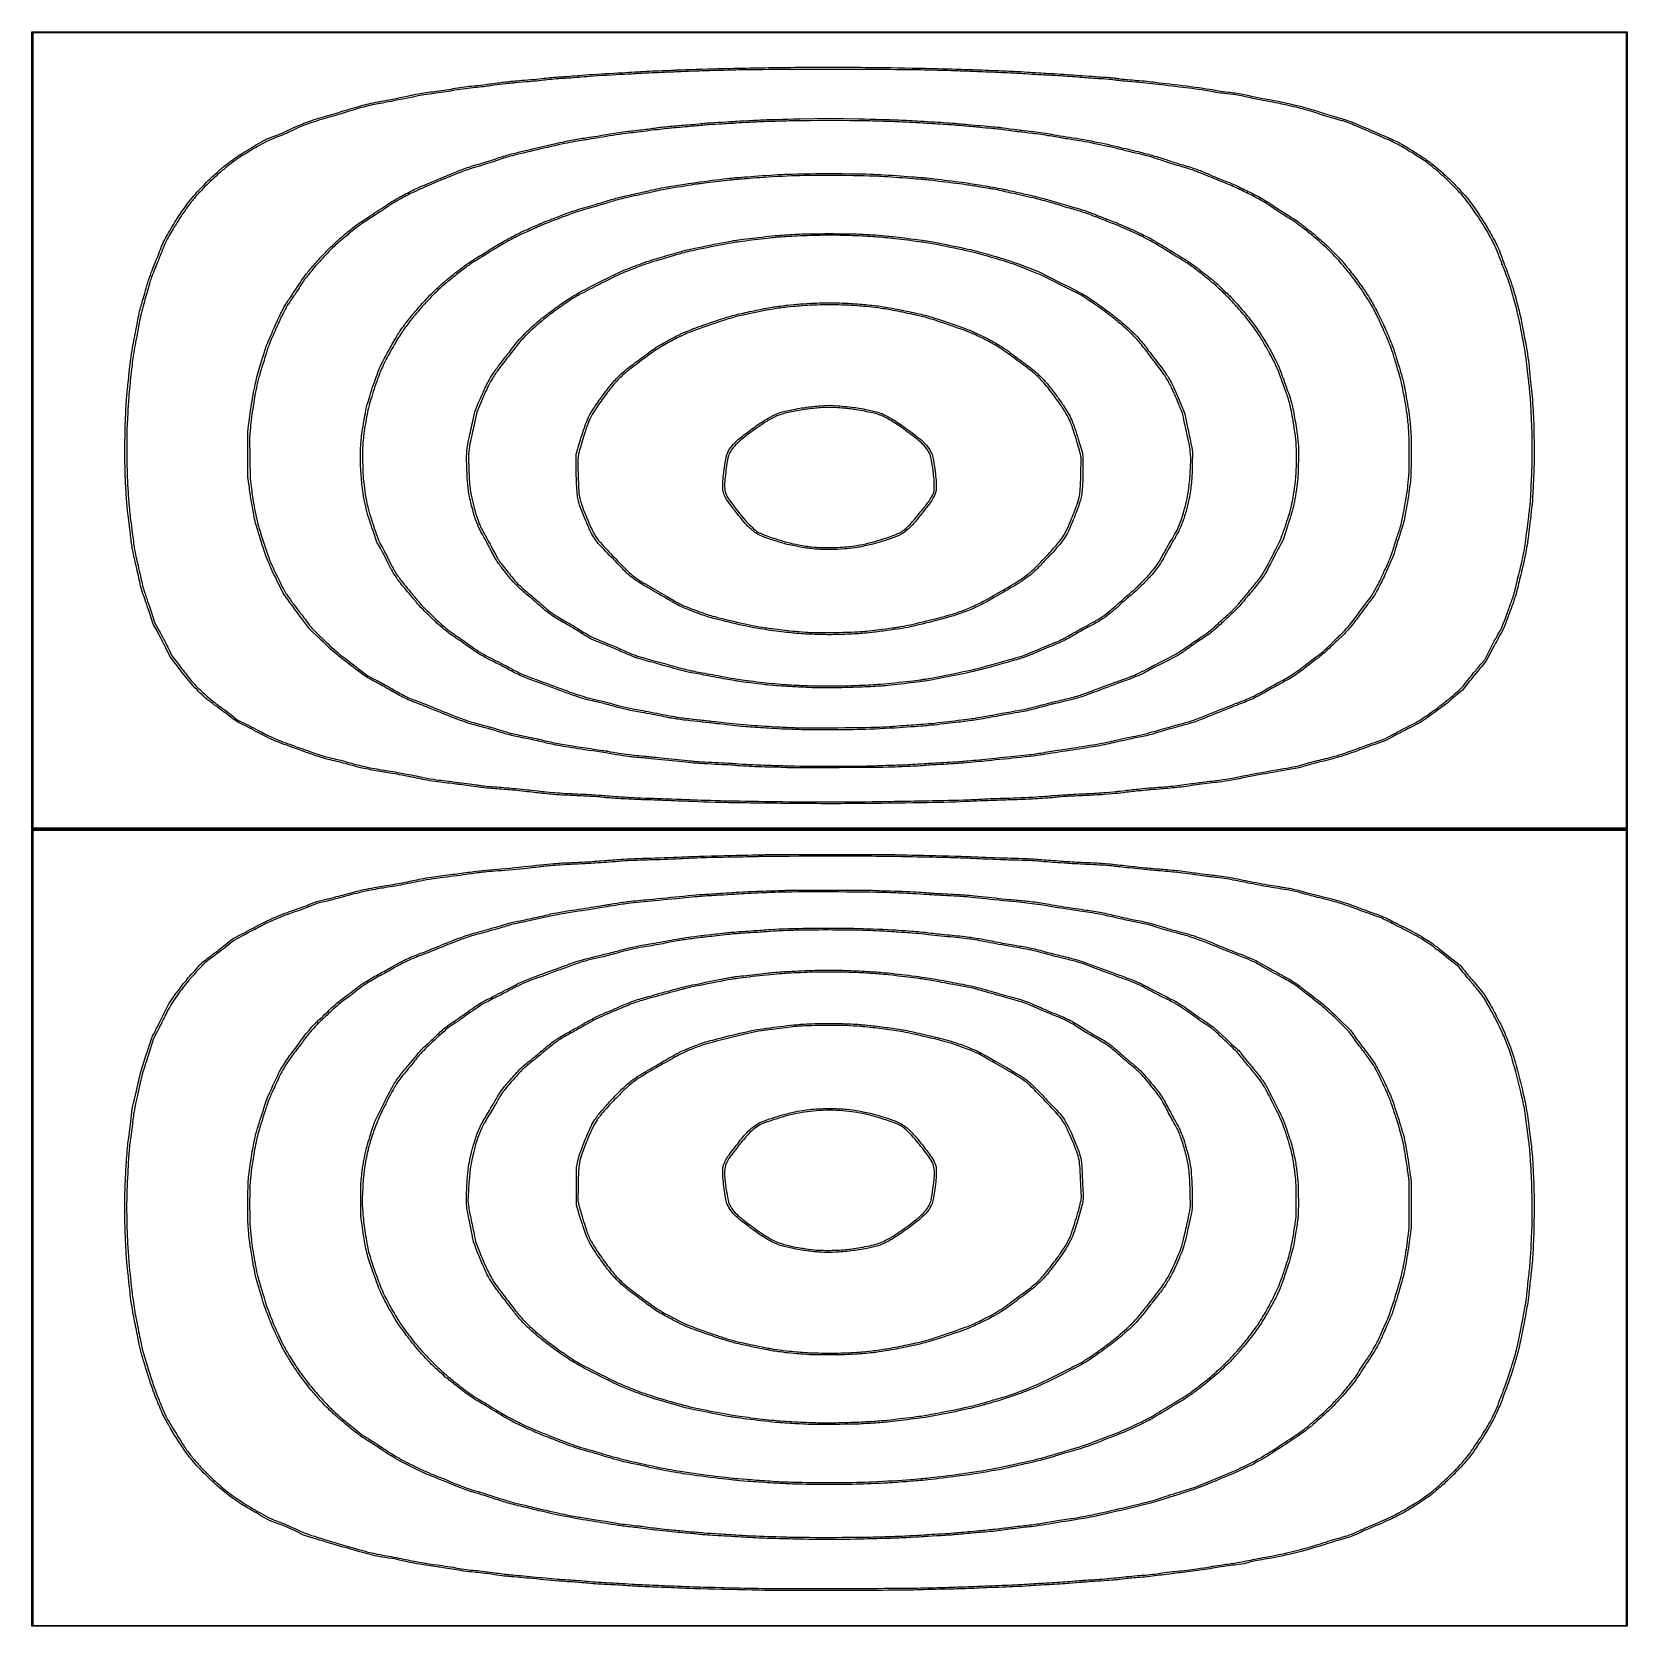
# Model space of a CAD drawing. Header units: millimetres. Extents: x 2 to 499, y 1 to 498.
import ezdxf

# ---------------------------------------------------------------- set-up
doc = ezdxf.new("R2010")
doc.units = ezdxf.units.MM
doc.layers.add('Calque_1', color=7, linetype='CONTINUOUS')

msp = doc.modelspace()

# ---------------------------------------------------------------- linework, layer by layer
at = {"layer": 'Calque_1', "color": 7}
for points in [[(1.796691, 373.29906), (1.796691, 497.562898), (250.50378, 497.562898), (499.21088, 497.562898), (499.21088, 373.29906), (499.21088, 249.03523), (250.50378, 249.03523), (1.796691, 249.03523)], [(499.05032, 373.29906), (499.05032, 497.239925), (250.58406, 497.239925), (2.11781, 497.239925), (2.11781, 373.29906), (2.11781, 249.3582), (250.58406, 249.3582), (499.05032, 249.3582)], [(244.37437, 309.76485)], [(239.82659, 280.05247)], [(263.9908, 268.74468)], [(237.49848, 268.13079)], [(266.07804, 257.59571)], [(1.796691, 124.69065), (1.796691, 248.87374), (250.50378, 248.87374), (499.21088, 248.87374), (499.21088, 124.69065), (499.21088, 0.50756), (250.50378, 0.50756), (1.796691, 0.50756)], [(499.05032, 124.60995), (499.05032, 248.55076), (250.58406, 248.55076), (2.11781, 248.55076), (2.11781, 124.6099), (2.11781, 0.66906), (250.58406, 0.66906), (499.05032, 0.66906)], [(257.16698, 85.76925)], [(239.02374, 27.64427)], [(281.65236, 12.44245)]]:
    msp.add_lwpolyline(points, close=True, dxfattribs=at)
for points in [[(241.35193, 470.453071), (250.74468, 470.654357), (259.57547, 470.453572)], [(72.150737, 462.570025), (74.828838, 464.131044), (77.381195, 465.089395)], [(312.47988, 424.072402), (315.93192, 422.730905), (322.57792, 419.366162)], [(331.87897, 413.528277), (329.17445, 415.343411), (324.15867, 417.892188)], [(139.17195, 375.69769), (139.88823, 379.06522), (141.10329, 381.99566)], [(141.96384, 382.42305), (140.49483, 378.9511), (139.79888, 375.64062)], [(247.74439, 380.97944), (250.36374, 381.15917), (253.15153, 380.97882)], [(359.92705, 381.85785), (361.31177, 378.46663), (361.61838, 376.8002)], [(69.528444, 356.02002), (69.174417, 358.76529), (69.170017, 365.87068), (69.165617, 372.97609), (69.436007, 375.55988)], [(69.945681, 374.2605), (69.680277, 371.19974), (69.759877, 364.74029), (69.839477, 358.28083), (70.168489, 355.77779)], [(328.078, 370.5538), (329.36717, 366.35515), (329.47337, 364.82103)], [(396.45899, 370.95751), (396.75772, 368.45447), (396.69642, 363.77137)], [(171.47387, 364.25583), (171.51967, 365.87068), (171.99035, 367.5663)], [(328.87425, 359.40947), (329.02579, 364.73676), (328.77014, 365.86892)], [(363.47445, 368.05076), (363.73782, 366.51663), (363.64182, 362.56022)], [(172.13892, 358.79973), (172.29932, 353.59772), (172.78153, 351.70441)], [(282.8004, 353.47827), (283.16746, 354.40515), (283.15946, 356.42374)], [(283.79528, 356.26225), (283.79028, 354.56664), (283.42911, 353.51698)], [(393.29451, 343.42407), (391.92207, 339.22542), (390.67315, 336.88388)], [(110.44861, 336.5888), (109.38641, 338.4706), (108.17274, 342.00484)], [(248.17588, 336.17344), (248.17566, 336.1734)], [(257.00568, 337.1178), (257.00645, 337.11779)], [(81.775069, 320.30332), (80.1088, 322.59232), (78.03869, 326.8262)], [(40.818223, 310.79455), (39.653195, 312.88466), (38.319365, 316.85029)], [(38.742057, 317.51669), (40.174818, 313.24849), (41.520779, 310.815)], [(91.926563, 307.96882), (88.369802, 311.44975), (85.905571, 314.73203)], [(260.90561, 310.63219), (260.90566, 310.6324)], [(46.41752, 300.7433), (44.877411, 302.72946), (43.430332, 305.71695)], [(44.139461, 305.71176), (45.412184, 303.042), (47.050363, 300.94791)], [(453.63247, 300.41038), (454.81733, 301.80546), (456.22459, 304.52828)], [(457.37111, 305.39398), (455.30914, 301.43757), (453.69784, 299.53005)], [(103.67395, 298.99747), (106.5661, 296.80861), (109.13299, 295.47957)], [(258.01597, 293.76709), (258.01617, 293.76709)], [(449.99927, 294.98237), (447.91199, 292.34223), (445.74443, 290.52477)], [(245.84756, 293.05585), (245.84754, 293.0551)], [(63.819123, 284.69093), (65.820422, 283.12399), (68.85071, 281.60303)], [(266.88059, 280.84254), (266.88087, 280.84254)], [(420.44188, 276.02538), (423.63865, 277.14179), (426.38259, 278.63976)], [(426.24247, 277.86723), (424.00066, 276.61739), (420.86371, 275.5205)], [(250.02206, 256.89606), (250.0221, 256.89592)], [(93.885122, 226.58205), (91.002459, 225.90561), (88.02469, 224.72926)], [(88.17785, 225.45399), (90.666527, 226.45902), (93.958003, 227.24801)], [(62.086886, 212.94086), (64.334723, 214.73881), (67.385359, 216.36414)], [(67.686837, 215.81575), (64.777132, 214.27909), (62.468644, 212.42804)], [(57.937689, 208.94413), (55.715226, 207.31129), (53.819796, 205.28258)], [(443.57692, 209.32934), (447.10923, 206.5494), (448.12551, 205.30533)], [(448.10328, 204.33761), (446.69998, 206.06731), (443.51733, 208.5706)], [(452.4548, 200.1123), (454.58918, 197.60181), (456.16626, 194.85654)], [(41.991793, 189.53049), (44.477704, 194.53358), (46.137385, 196.87584)], [(367.23797, 189.30078), (370.28179, 187.24014), (374.31509, 183.45846)], [(409.49338, 189.688), (412.98083, 186.28505), (414.44686, 184.19974)], [(40.66031, 185.49001), (39.725657, 183.71333), (37.947523, 178.14238)], [(414.21091, 183.47172), (412.52192, 185.81328), (410.06694, 188.24879)], [(32.621424, 157.87614), (33.090364, 161.75182), (34.373172, 167.40385), (35.655981, 173.05587), (37.447406, 178.62716)], [(107.62353, 154.48491), (108.74313, 157.87611), (111.3205, 163.04369)], [(172.90377, 127.51666), (171.58866, 131.71531), (171.59466, 137.60957), (171.60066, 143.50383), (171.88089, 144.92004)], [(217.2123, 141.80822), (217.2173, 143.50383), (217.56958, 144.52583)], [(283.44154, 144.60541), (283.7765, 143.66531), (283.791, 141.80822)], [(217.79505, 142.29268), (217.71575, 140.92004), (218.2229, 137.21757)], [(430.92994, 122.10687), (431.21381, 124.6099), (431.21281, 131.95755), (431.21181, 139.30518), (430.92364, 141.60148)], [(431.49046, 141.90295), (431.8379, 139.14373), (431.83858, 132.03831), (431.83926, 124.93291), (431.56124, 122.36128)], [(137.93988, 136.39835), (137.75181, 132.84565), (138.01547, 131.0693)], [(172.08327, 137.72198), (171.99867, 133.23203), (172.24538, 132.1507)], [(328.87684, 132.92646), (329.05246, 134.13761), (328.87102, 137.93254)], [(362.82996, 129.96242), (363.09137, 131.55383), (362.98998, 135.26802)], [(104.85986, 124.69065), (104.33339, 128.3241), (104.32329, 132.92646)], [(395.74892, 126.14403), (396.02778, 128.00112), (396.03918, 132.76498)], [(139.80922, 122.0451), (140.07736, 120.44928), (141.42977, 117.03902)], [(247.13181, 117.11737), (247.13202, 117.11737)], [(256.60494, 117.98238), (256.60505, 117.98228)], [(35.516302, 90.13261), (36.138561, 86.82213), (37.812695, 81.41233)], [(244.32113, 85.12306), (244.32223, 85.12291)], [(244.24194, 63.36455), (244.24195, 63.36494)], [(259.73603, 64.14157), (259.73596, 64.14114)], [(239.9866, 44.77469), (239.98712, 44.77471)], [(261.66229, 45.40323), (261.66268, 45.4032)], [(360.47904, 42.57908), (364.56514, 43.81303), (369.79151, 45.99384)], [(78.865385, 32.33653), (76.055589, 33.36577), (73.109926, 35.02256)], [(89.840254, 27.85789), (86.445024, 28.90355), (84.060102, 30.10542)], [(264.1518, 28.29068), (264.15136, 28.29068)], [(234.36753, 11.58642), (234.36753, 11.58577)]]:
    msp.add_lwpolyline(points, dxfattribs=at)
for points in [[(150.87644, 482.140336), (151.22967, 482.183436), (153.32497, 482.362757), (155.53267, 482.538812)], [(155.53267, 482.538812), (157.74037, 482.714867), (160.7027, 483.002287), (162.11562, 483.177522)], [(161.87476, 482.547438), (160.50598, 482.373968), (157.8688, 482.119017), (156.01433, 481.98088)], [(167.49435, 483.029684), (165.77234, 482.937924), (163.24353, 482.720908), (161.87476, 482.547438)], [(162.11562, 483.177522), (163.52855, 483.352759), (165.73224, 483.542198), (167.0127, 483.598494)], [(167.0127, 483.598494), (168.29317, 483.654784), (170.82655, 483.840368), (172.64245, 484.010886)], [(173.99702, 483.514716), (172.14256, 483.339712), (169.21635, 483.121448), (167.49435, 483.029684)], [(172.64245, 484.010886), (174.45834, 484.181405), (178.64895, 484.465524), (181.95492, 484.642262)], [(183.87145, 484.163571), (180.29498, 483.981704), (175.85149, 483.68972), (173.99702, 483.514716)], [(181.95492, 484.642262), (185.26087, 484.819002), (189.0134, 485.036734), (190.29386, 485.126109)], [(190.90764, 484.570099), (190.6142, 484.528379), (187.44791, 484.345436), (183.87145, 484.163571)], [(190.29386, 485.126109), (191.57433, 485.215489), (194.78954, 485.363219), (197.43877, 485.454403)], [(196.04555, 484.806021), (193.51313, 484.717991), (191.20107, 484.611824), (190.90764, 484.570099)], [(203.45974, 485.120057), (201.91435, 485.035367), (198.57797, 484.894053), (196.04555, 484.806021)], [(197.43877, 485.454403), (200.08801, 485.545593), (202.47232, 485.6555), (202.73724, 485.698656)], [(202.73724, 485.698656), (203.00217, 485.741816), (207.40953, 485.887951), (212.53139, 486.023411)], [(209.88213, 485.361435), (207.8952, 485.313365), (205.00512, 485.204744), (203.45974, 485.120057)], [(220.3988, 485.646727), (216.60156, 485.537883), (211.86905, 485.409505), (209.88213, 485.361435)], [(212.53139, 486.023411), (217.65325, 486.158873), (226.14285, 486.338014), (231.39716, 486.421505)], [(250.42346, 485.845396), (236.05679, 485.844914), (224.68884, 485.769686), (220.3988, 485.646727)], [(231.39716, 486.421505), (236.65149, 486.504995), (245.32172, 486.572833), (250.66434, 486.572257)], [(281.0101, 485.647991), (276.44843, 485.76908), (264.54995, 485.845871), (250.42346, 485.845396)], [(250.66434, 486.572257), (256.00697, 486.571681), (264.64106, 486.503607), (269.85123, 486.420987)], [(269.85123, 486.420987), (275.06139, 486.338362), (282.25046, 486.194123), (285.82693, 486.100448)], [(291.28593, 485.361942), (289.74054, 485.410262), (285.11642, 485.538992), (281.0101, 485.647991)], [(285.82693, 486.100448), (289.4034, 486.006773), (294.06366, 485.859893), (296.18304, 485.774048)], [(297.54777, 485.115658), (295.64914, 485.202778), (292.83132, 485.313612), (291.28593, 485.361942)], [(296.18304, 485.774048), (298.30243, 485.688208), (301.80664, 485.546252), (303.97019, 485.458601)], [(305.17436, 484.803563), (302.87835, 484.888083), (299.44638, 485.02853), (297.54777, 485.115658)], [(303.97019, 485.458601), (306.13373, 485.370941), (308.62643, 485.262656), (309.50951, 485.217945)], [(310.31227, 484.568896), (309.78242, 484.613436), (307.47036, 484.719038), (305.17436, 484.803563)], [(309.50951, 485.217945), (310.39258, 485.173245), (312.01825, 485.063829), (313.1221, 484.974823)], [(313.60375, 484.330122), (312.32328, 484.416912), (310.84212, 484.524353), (310.31227, 484.568896)], [(313.1221, 484.974823), (314.22593, 484.885813), (316.79089, 484.737162), (318.82197, 484.64448)], [(318.34026, 484.076212), (317.01564, 484.129082), (314.8842, 484.243339), (313.60375, 484.330122)], [(323.95985, 483.746101), (322.19369, 483.874795), (319.66488, 484.023345), (318.34026, 484.076212)], [(318.82197, 484.64448), (320.85305, 484.5518), (324.28501, 484.332461), (326.44856, 484.157064)], [(329.98084, 483.278821), (328.43545, 483.407132), (325.72601, 483.617409), (323.95985, 483.746101)], [(326.44856, 484.157064), (328.6121, 483.981666), (332.11632, 483.728502), (334.23571, 483.594473)], [(334.87792, 482.9454), (333.72991, 483.00048), (331.52622, 483.150507), (329.98084, 483.278821)], [(334.23571, 483.594473), (336.3551, 483.460447), (338.34202, 483.316207), (338.6511, 483.273939)], [(338.32995, 482.686534), (337.57933, 482.773834), (336.02592, 482.890331), (334.87792, 482.9454)], [(340.17639, 482.460839), (339.91147, 482.497669), (339.08056, 482.599225), (338.32995, 482.686534)], [(338.6511, 483.273939), (338.96018, 483.231669), (339.50207, 483.160034), (339.8553, 483.114735)], [(339.8553, 483.114735), (340.20853, 483.069445), (341.0033, 482.958947), (341.62146, 482.869191)], [(341.62146, 482.869191), (342.23962, 482.779431), (344.35385, 482.596311), (346.31977, 482.462243)], [(116.25206, 476.993473), (118.22593, 477.394617), (119.92385, 477.75312), (120.02522, 477.790144)], [(123.50097, 477.862981), (123.19189, 477.784551), (120.41019, 477.210042), (117.31942, 476.58628)], [(120.02522, 477.790144), (120.12658, 477.827164), (121.19683, 478.039315), (122.40353, 478.261579)], [(122.40353, 478.261579), (123.61023, 478.483843), (125.88617, 478.812556), (127.46116, 478.992049)], [(127.11356, 478.345097), (125.43572, 478.158359), (123.81005, 477.941407), (123.50097, 477.862981)], [(133.05427, 479.246249), (131.46473, 478.937354), (128.79141, 478.531836), (127.11356, 478.345097)], [(127.46116, 478.992049), (129.03616, 479.171544), (131.5892, 479.569512), (133.13458, 479.876424)], [(139.23582, 480.117184), (137.42552, 479.947063), (134.64381, 479.555143), (133.05427, 479.246249)], [(133.13458, 479.876424), (134.71061, 480.189419), (137.21341, 480.544798), (138.83446, 480.685762)], [(138.83446, 480.685762), (140.424, 480.823986), (142.98895, 481.115491), (144.53433, 481.33355)], [(144.13289, 480.671837), (143.24981, 480.536897), (141.04614, 480.287303), (139.23582, 480.117184)], [(147.74548, 481.157022), (146.64165, 481.025109), (145.01597, 480.806776), (144.13289, 480.671837)], [(144.53433, 481.33355), (146.07972, 481.551608), (147.99439, 481.804706), (148.78916, 481.895989)], [(150.79614, 481.493126), (150.22212, 481.440186), (148.84934, 481.288936), (147.74548, 481.157022)], [(148.78916, 481.895989), (149.58393, 481.987279), (150.52321, 482.097228), (150.87644, 482.140336)], [(152.24118, 481.659555), (152.0204, 481.620965), (151.37013, 481.546069), (150.79614, 481.493126)], [(156.01433, 481.98088), (154.15986, 481.842743), (152.46194, 481.698146), (152.24118, 481.659555)], [(341.86227, 482.235578), (341.19995, 482.322638), (340.44131, 482.424016), (340.17639, 482.460839)], [(345.87626, 481.899693), (344.33087, 481.997353), (342.52457, 482.148509), (341.86227, 482.235578)], [(352.94089, 481.169131), (350.60073, 481.473273), (347.42164, 481.802026), (345.87626, 481.899693)], [(346.31977, 482.462243), (348.28569, 482.328175), (350.85063, 482.077466), (352.01964, 481.905112)], [(352.01964, 481.905112), (353.18865, 481.732761), (356.99907, 481.261755), (360.48723, 480.858437)], [(361.6914, 480.117807), (359.21878, 480.391895), (355.28104, 480.864989), (352.94089, 481.169131)], [(360.48723, 480.858437), (363.97539, 480.455118), (368.12988, 479.875555), (369.71942, 479.570518)], [(368.99687, 479.070574), (367.45147, 479.372466), (364.16402, 479.843721), (361.6914, 480.117807)], [(374.37562, 478.271515), (372.96269, 478.409105), (370.54225, 478.76868), (368.99687, 479.070574)], [(369.71942, 479.570518), (371.30896, 479.265483), (373.80165, 478.894253), (375.25873, 478.745563)], [(377.74737, 477.86719), (377.30584, 477.95197), (375.78855, 478.133924), (374.37562, 478.271515)], [(375.25873, 478.745563), (376.71581, 478.596872), (378.70274, 478.293656), (379.67413, 478.071747)], [(380.71773, 477.209547), (379.52557, 477.486464), (378.18891, 477.782402), (377.74737, 477.86719)], [(379.67413, 478.071747), (380.64551, 477.849838), (381.90991, 477.563606), (382.48392, 477.435673)], [(94.03828, 471.482063), (95.539509, 471.891751), (97.996075, 472.618483), (99.497314, 473.097023)], [(105.27743, 474.129405), (103.59959, 473.685912), (100.99852, 472.931099), (99.497283, 472.452042)], [(99.497314, 473.097023), (100.99855, 473.575566), (103.45511, 474.295312), (104.95634, 474.696461)], [(104.95634, 474.696461), (106.45758, 475.097611), (108.80577, 475.614439), (110.17454, 475.844972)], [(110.01395, 475.193961), (109.08672, 475.051947), (106.95528, 474.572896), (105.27743, 474.129405)], [(117.31942, 476.58628), (114.22864, 475.962517), (110.94118, 475.335974), (110.01395, 475.193961)], [(110.17454, 475.844972), (111.54331, 476.075505), (114.27819, 476.592331), (116.25206, 476.993473)], [(386.33731, 476.084947), (384.4387, 476.426563), (381.90988, 476.932632), (380.71773, 477.209547)], [(382.48392, 477.435673), (383.05792, 477.307741), (384.75584, 476.98686), (386.25708, 476.722608)], [(386.25708, 476.722608), (387.75831, 476.458353), (390.21487, 475.983297), (391.71611, 475.666924)], [(392.11748, 474.960675), (390.837, 475.237409), (388.23594, 475.743332), (386.33731, 476.084947)], [(391.71611, 475.666924), (393.21734, 475.350552), (395.85453, 474.736617), (397.57654, 474.302625)], [(397.33567, 473.72271), (395.74613, 474.126856), (393.39793, 474.683941), (392.11748, 474.960675)], [(402.7947, 472.102913), (401.38177, 472.589653), (398.92521, 473.318561), (397.33567, 473.72271)], [(397.57654, 474.302625), (399.29854, 473.868632), (401.83499, 473.116207), (403.2131, 472.630569)], [(403.2131, 472.630569), (404.59121, 472.14493), (407.01164, 471.408605), (408.59185, 470.994293)], [(81.125484, 466.604353), (81.781047, 466.910487), (83.076062, 467.528347), (84.003294, 467.977376)], [(84.966624, 467.752161), (84.569237, 467.548668), (83.377082, 466.972542), (82.317386, 466.471881)], [(84.003294, 467.977376), (84.930527, 468.426403), (86.95358, 469.231053), (88.498968, 469.765483)], [(88.498938, 469.105696), (86.953551, 468.564745), (85.364009, 467.955655), (84.966624, 467.752161)], [(94.038251, 470.835134), (92.537017, 470.424892), (90.044326, 469.646645), (88.498938, 469.105696)], [(88.498968, 469.765483), (90.044356, 470.299916), (92.537046, 471.072377), (94.03828, 471.482063)], [(99.497283, 472.452042), (97.996044, 471.972984), (95.539488, 471.245377), (94.038251, 470.835134)], [(193.184, 467.210554), (194.55278, 467.386376), (196.3952, 467.638298), (197.27827, 467.770383)], [(197.27827, 467.770383), (198.16135, 467.902469), (200.32891, 468.120816), (202.09507, 468.255601)], [(206.26957, 468.00421), (204.3268, 467.825758), (201.87023, 467.610791), (200.81054, 467.526506)], [(202.09507, 468.255601), (203.86124, 468.390388), (206.42617, 468.609259), (207.79494, 468.741984)], [(210.92581, 468.419229), (210.30765, 468.369429), (208.21235, 468.182663), (206.26957, 468.00421)], [(207.79494, 468.741984), (209.16372, 468.874709), (210.60876, 469.015525), (211.00614, 469.05491)], [(212.45112, 468.577362), (212.23035, 468.540202), (211.54396, 468.46904), (210.92581, 468.419229)], [(211.00614, 469.05491), (211.40353, 469.09429), (212.23442, 469.167097), (212.85258, 469.216697)], [(216.22428, 468.813408), (214.36981, 468.720748), (212.67189, 468.614527), (212.45112, 468.577362)], [(212.85258, 469.216697), (213.47073, 469.266307), (215.38542, 469.379762), (217.10741, 469.46884)], [(220.71995, 469.062721), (220.1018, 469.018251), (218.07874, 468.906068), (216.22428, 468.813408)], [(217.10741, 469.46884), (218.82942, 469.55791), (220.59958, 469.664219), (221.04113, 469.705061)], [(224.33255, 469.298326), (222.96377, 469.213206), (221.33811, 469.107184), (220.71995, 469.062721)], [(221.04113, 469.705061), (221.48266, 469.745901), (223.43346, 469.855155), (225.37624, 469.94784)], [(230.03242, 469.556972), (228.26626, 469.499842), (225.70131, 469.383446), (224.33255, 469.298326)], [(225.37624, 469.94784), (227.31901, 470.04052), (229.59495, 470.146829), (230.43387, 470.184073)], [(237.01677, 469.781487), (234.94153, 469.715127), (231.79858, 469.614106), (230.03242, 469.556972)], [(230.43387, 470.184073), (231.2728, 470.221323), (236.18593, 470.342365), (241.35193, 470.453071)], [(250.74462, 469.899104), (245.26953, 469.900804), (239.092, 469.847844), (237.01677, 469.781487)], [(263.99081, 469.780634), (262.18049, 469.844124), (256.2197, 469.897451), (250.74462, 469.899104)], [(259.57547, 470.453572), (264.43241, 470.343139), (269.49003, 470.218422), (270.81465, 470.176416)], [(270.81459, 469.556542), (268.87181, 469.616292), (265.80112, 469.71713), (263.99081, 469.780634)], [(276.59474, 469.301103), (275.35843, 469.381853), (272.75736, 469.496795), (270.81459, 469.556542)], [(270.81465, 470.176416), (272.13927, 470.134416), (274.95709, 469.993635), (277.07648, 469.863575)], [(280.36789, 469.063495), (279.52898, 469.113435), (277.83105, 469.22036), (276.59474, 469.301103)], [(277.07648, 469.863575), (279.19587, 469.733515), (282.8392, 469.515469), (285.17273, 469.379029)], [(285.90721, 468.733407), (283.69951, 468.865014), (281.20683, 469.013555), (280.36789, 469.063495)], [(285.17273, 469.379029), (287.50628, 469.242588), (290.43247, 469.02504), (291.6754, 468.895589)], [(290.24232, 468.432607), (290.0657, 468.466437), (288.1149, 468.601797), (285.90721, 468.733407)], [(292.89157, 468.180216), (291.6111, 468.285196), (290.41894, 468.398773), (290.24232, 468.432607)], [(291.6754, 468.895589), (292.91834, 468.766139), (296.12806, 468.477613), (298.80815, 468.254421)], [(297.38724, 467.766968), (296.19508, 467.889278), (294.17203, 468.075235), (292.89157, 468.180216)], [(300.99984, 467.443413), (300.20507, 467.499063), (298.57939, 467.644662), (297.38724, 467.766968)], [(298.80815, 468.254421), (301.48823, 468.03123), (303.73296, 467.816334), (303.79644, 467.776878)], [(303.79644, 467.776878), (303.85994, 467.737428), (305.17133, 467.553408), (306.71071, 467.367963)], [(407.45093, 470.648331), (406.30293, 470.961612), (404.20763, 471.616175), (402.7947, 472.102913)], [(410.42129, 469.861124), (409.93559, 469.980814), (408.59894, 470.335051), (407.45093, 470.648331)], [(408.59185, 470.994293), (410.48126, 470.498909), (412.45446, 469.835564), (414.35504, 469.056836)], [(414.03388, 468.523326), (412.53265, 469.139433), (410.90698, 469.74144), (410.42129, 469.861124)], [(419.65348, 466.114004), (418.06393, 466.823027), (415.53512, 467.907223), (414.03388, 468.523326)], [(414.35504, 469.056836), (415.94458, 468.40555), (418.32889, 467.386048), (419.65351, 466.791279)], [(73.56688, 462.653661), (72.639646, 462.114031), (71.555868, 461.487889), (71.158483, 461.262236)], [(77.821713, 464.598196), (76.305773, 464.029701), (74.561714, 463.232635), (73.56688, 462.653661)], [(77.381195, 465.089395), (78.784991, 465.616486), (80.469922, 466.298218), (81.125484, 466.604353)], [(82.317386, 466.471881), (81.257692, 465.971218), (79.23464, 465.12806), (77.821713, 464.598196)], [(168.69859, 462.899777), (166.75582, 462.504102), (163.03483, 461.674978), (160.42976, 461.05728)], [(164.07767, 462.529482), (165.95153, 462.962831), (168.62484, 463.534734), (170.01837, 463.80038)], [(174.2379, 463.887059), (173.13404, 463.73973), (170.64136, 463.295452), (168.69859, 462.899777)], [(170.01837, 463.80038), (171.41191, 464.066024), (173.41909, 464.399306), (174.47879, 464.541005)], [(180.90611, 464.952462), (178.34244, 464.513821), (175.34174, 464.03439), (174.2379, 463.887059)], [(174.47879, 464.541005), (175.53848, 464.682704), (178.50081, 465.155625), (181.06174, 465.591941)], [(188.5327, 466.065856), (186.90174, 465.892132), (183.46978, 465.391104), (180.90611, 464.952462)], [(181.06174, 465.591941), (183.62267, 466.028254), (186.83788, 466.499008), (188.20665, 466.638061)], [(188.20665, 466.638061), (189.57543, 466.777112), (191.81523, 467.034735), (193.184, 467.210554)], [(195.19095, 466.877489), (193.15987, 466.604816), (190.16366, 466.23958), (188.5327, 466.065856)], [(200.81054, 467.526506), (199.75085, 467.442216), (197.22203, 467.150163), (195.19095, 466.877489)], [(305.33495, 466.950479), (303.74541, 467.165944), (301.79461, 467.387765), (300.99984, 467.443413)], [(308.86727, 466.480468), (308.51403, 466.523498), (306.92449, 466.735015), (305.33495, 466.950479)], [(306.71071, 467.367963), (308.25008, 467.182517), (309.72631, 467.002023), (309.99124, 466.966863)], [(310.23202, 466.318101), (309.83463, 466.364361), (309.2205, 466.437422), (308.86727, 466.480468)], [(309.99124, 466.966863), (310.25616, 466.931703), (311.80957, 466.748895), (313.44327, 466.560621)], [(313.76434, 465.907158), (312.21895, 466.086917), (310.6294, 466.271841), (310.23202, 466.318101)], [(313.44327, 466.560621), (315.07696, 466.372348), (317.60829, 466.006018), (319.06845, 465.746556)], [(319.22337, 465.10823), (317.76629, 465.367881), (315.30972, 465.727398), (313.76434, 465.907158)], [(319.06845, 465.746556), (320.52861, 465.487093), (323.81608, 464.948685), (326.37392, 464.550093)], [(323.39793, 464.392173), (322.55899, 464.526353), (320.68045, 464.848577), (319.22337, 465.10823)], [(327.69353, 463.732489), (326.16987, 463.961136), (324.23684, 464.257993), (323.39793, 464.392173)], [(326.37392, 464.550093), (328.93178, 464.151502), (332.90312, 463.422875), (335.19912, 462.93092)], [(335.29824, 462.276692), (332.6393, 462.848734), (329.21719, 463.503842), (327.69353, 463.732489)], [(335.19912, 462.93092), (337.49513, 462.438968), (340.96322, 461.642562), (342.90599, 461.161131)], [(424.79139, 463.883385), (423.55508, 464.401201), (421.24302, 465.40498), (419.65348, 466.114004)], [(419.65351, 466.791279), (420.97813, 466.196509), (423.25406, 465.206518), (424.71114, 464.591301)], [(424.71114, 464.591301), (426.16822, 463.976083), (427.86614, 463.169232), (428.4843, 462.798299)], [(429.60818, 461.412133), (428.15512, 462.277406), (426.06282, 463.350857), (424.79139, 463.883385)], [(428.4843, 462.798299), (429.10245, 462.427368), (429.86109, 461.985643), (430.17017, 461.816689)], [(65.538889, 457.789687), (65.141504, 457.511696), (64.129977, 456.739446), (63.291052, 456.073578)], [(63.318642, 456.884413), (64.149114, 457.559416), (65.873502, 458.763587), (67.150613, 459.560349)], [(68.348686, 459.573542), (67.200683, 458.870414), (65.936275, 458.067679), (65.538889, 457.789687)], [(67.150613, 459.560349), (68.427725, 460.35711), (70.67778, 461.711465), (72.150737, 462.570025)], [(71.158483, 461.262236), (70.761097, 461.036583), (69.49669, 460.276671), (68.348686, 459.573542)], [(144.13299, 457.244027), (145.10438, 457.55161), (146.63321, 458.062667), (147.5304, 458.379712)], [(148.54832, 458.118324), (148.32756, 458.030764), (147.56891, 457.748477), (146.86244, 457.491005)], [(147.5304, 458.379712), (148.42759, 458.696756), (150.16163, 459.209427), (151.38383, 459.518981)], [(152.32149, 459.10585), (150.46702, 458.650265), (148.7691, 458.205877), (148.54832, 458.118324)], [(151.38383, 459.518981), (152.60603, 459.828533), (155.19556, 460.455252), (157.13833, 460.911689)], [(160.42976, 461.05728), (157.82467, 460.43958), (154.17595, 459.561438), (152.32149, 459.10585)], [(157.13833, 460.911689), (159.08112, 461.368128), (162.2038, 462.096134), (164.07767, 462.529482)], [(341.92068, 460.757001), (340.93726, 461.020788), (337.95716, 461.70465), (335.29824, 462.276692)], [(345.95657, 459.776779), (344.72026, 460.052113), (342.90412, 460.493211), (341.92068, 460.757001)], [(342.90599, 461.161131), (344.84876, 460.679698), (347.34145, 460.069074), (348.4453, 459.804186)], [(350.29169, 458.701349), (349.14369, 459.017502), (347.19288, 459.501445), (345.95657, 459.776779)], [(348.4453, 459.804186), (349.54915, 459.539299), (351.39157, 459.032554), (352.53958, 458.678087)], [(355.10848, 457.180823), (353.60725, 457.70096), (351.43969, 458.385196), (350.29169, 458.701349)], [(352.53958, 458.678087), (353.68759, 458.323621), (355.35635, 457.775552), (356.24796, 457.460157)], [(434.26442, 458.521604), (433.11641, 459.270024), (431.02111, 460.570761), (429.60818, 461.412133)], [(430.17017, 461.816689), (430.47925, 461.647735), (431.49077, 461.032181), (432.41801, 460.448794)], [(432.41801, 460.448794), (433.34524, 459.865406), (434.84508, 458.897962), (435.75099, 458.29892)], [(436.93928, 456.731973), (436.61611, 456.967851), (435.41241, 457.773184), (434.26442, 458.521604)], [(435.75099, 458.29892), (436.6569, 457.699876), (437.95745, 456.753625), (438.64107, 456.196137)], [(58.241403, 452.566825), (59.305472, 453.555954), (60.429842, 454.583251), (60.740001, 454.849704)], [(61.500498, 454.607499), (61.413488, 454.607499), (60.137037, 453.486232), (58.663942, 452.115795)], [(60.740001, 454.849704), (61.050161, 455.116156), (61.417499, 455.406833), (61.55631, 455.495649)], [(61.712216, 454.735203), (61.682786, 454.664973), (61.587509, 454.607499), (61.500498, 454.607499)], [(61.55631, 455.495649), (61.695121, 455.584469), (62.48817, 456.209411), (63.318642, 456.884413)], [(63.291052, 456.073578), (62.452127, 455.407709), (61.741651, 454.805441), (61.712216, 454.735203)], [(132.73318, 452.717947), (130.7021, 451.873096), (127.41465, 450.489307), (125.42772, 449.64286)], [(126.95309, 450.967824), (129.2491, 451.923913), (132.12284, 453.131768), (133.33918, 453.651945)], [(141.00201, 455.638457), (137.77249, 454.661388), (135.33949, 453.802067), (132.73318, 452.717947)], [(133.33918, 453.651945), (134.55552, 454.17212), (136.72308, 454.969652), (138.15597, 455.424235)], [(138.15597, 455.424235), (139.58887, 455.878818), (141.12249, 456.348407), (141.56403, 456.467767)], [(146.86244, 457.491005), (146.15598, 457.233532), (143.51879, 456.399886), (141.00201, 455.638457)], [(141.56403, 456.467767), (142.00557, 456.587128), (143.16161, 456.936445), (144.13299, 457.244027)], [(227.14234, 452.586135), (230.0565, 452.806393), (234.28323, 453.074467), (236.53509, 453.181855)], [(239.82628, 452.687016), (236.82382, 452.584161), (231.87455, 452.321026), (228.82793, 452.102266)], [(236.53509, 453.181855), (238.78693, 453.289249), (245.0006, 453.378501), (250.34322, 453.380203)], [(254.19637, 452.777296), (248.63636, 452.837656), (243.23241, 452.803706), (239.82628, 452.687016)], [(250.34322, 453.380203), (255.68585, 453.381903), (261.95941, 453.294243), (264.28448, 453.185416)], [(266.07779, 452.511121), (264.4441, 452.604311), (259.09746, 452.724095), (254.19637, 452.777296)], [(264.28448, 453.185416), (266.60955, 453.076585), (270.90855, 452.808098), (273.83779, 452.588785)], [(359.92527, 455.656239), (358.77727, 455.974625), (356.60971, 456.660686), (355.10848, 457.180823)], [(356.24796, 457.460157), (357.13956, 457.144761), (358.90974, 456.593198), (360.18168, 456.234462)], [(364.072, 454.357174), (362.93931, 454.753276), (361.07328, 455.337856), (359.92527, 455.656239)], [(360.18168, 456.234462), (361.4536, 455.875726), (363.43356, 455.249355), (364.58156, 454.842524)], [(368.75614, 452.50814), (367.31257, 453.129008), (365.20471, 453.961073), (364.072, 454.357174)], [(364.58156, 454.842524), (365.72956, 454.435696), (367.42748, 453.773851), (368.35471, 453.371757)], [(368.35471, 453.371757), (369.28194, 452.969665), (370.17146, 452.571135), (370.33141, 452.486137)], [(439.0953, 455.019152), (438.23265, 455.725327), (437.26245, 456.496096), (436.93928, 456.731973)], [(438.64107, 456.196137), (439.3247, 455.63865), (440.3898, 454.753353), (441.00796, 454.228814)], [(443.08366, 451.445417), (441.75271, 452.704796), (439.95794, 454.312978), (439.0953, 455.019152)], [(441.00796, 454.228814), (441.62611, 453.704273), (443.02287, 452.394756), (444.11186, 451.318778)], [(50.460666, 444.203267), (51.376504, 445.440295), (53.06653, 447.423506), (54.21628, 448.610407)], [(54.219426, 447.73171), (53.248039, 446.690902), (52.272639, 445.577599), (52.051868, 445.257705)], [(54.21628, 448.610407), (55.366029, 449.797304), (57.177334, 451.577693), (58.241403, 452.566825)], [(58.663942, 452.115795), (57.190844, 450.745358), (55.190813, 448.772521), (54.219426, 447.73171)], [(116.2947, 445.971802), (117.33406, 446.546715), (119.2181, 447.514883), (120.48148, 448.123288)], [(125.42772, 449.64286), (123.44079, 448.796413), (120.9481, 447.669328), (119.88841, 447.138223)], [(120.48148, 448.123288), (121.74487, 448.731693), (124.65709, 450.011734), (126.95309, 450.967824)], [(189.57136, 447.004357), (191.33751, 447.373558), (193.17993, 447.781611), (193.66563, 447.911141)], [(196.00202, 447.828931), (195.30027, 447.647502), (192.84371, 447.096279), (190.54299, 446.60399)], [(193.66563, 447.911141), (194.15132, 448.040672), (195.19898, 448.290287), (195.99375, 448.465841)], [(195.99375, 448.465841), (196.78852, 448.641395), (198.05292, 448.894423), (198.80354, 449.028123)], [(203.05809, 449.108462), (199.87901, 448.58615), (196.70378, 448.010362), (196.00202, 447.828931)], [(198.80354, 449.028123), (199.55414, 449.161823), (200.38506, 449.305843), (200.64998, 449.348165)], [(200.64998, 449.348165), (200.9149, 449.390475), (202.69984, 449.681296), (204.61649, 449.994409)], [(209.64104, 450.153165), (209.1995, 450.100895), (206.23717, 449.630774), (203.05809, 449.108462)], [(204.61649, 449.994409), (206.53316, 450.307521), (210.7599, 450.888233), (214.00924, 451.284883)], [(215.01979, 450.80415), (212.50301, 450.498383), (210.08258, 450.20544), (209.64104, 450.153165)], [(214.00924, 451.284883), (217.25859, 451.681531), (220.35066, 452.046474), (220.88051, 452.095864)], [(220.71967, 451.452023), (220.10151, 451.401473), (217.53656, 451.109916), (215.01979, 450.80415)], [(222.5661, 451.624238), (222.16871, 451.580078), (221.33782, 451.502589), (220.71967, 451.452023)], [(220.88051, 452.095864), (221.41036, 452.145254), (224.22818, 452.365875), (227.14234, 452.586135)], [(228.82793, 452.102266), (225.78131, 451.883508), (222.96348, 451.668396), (222.5661, 451.624238)], [(274.34662, 451.9393), (271.43246, 452.160604), (267.71149, 452.417925), (266.07779, 452.511121)], [(273.83779, 452.588785), (276.76704, 452.369469), (279.59721, 452.150636), (280.12705, 452.102489)], [(280.52817, 451.447509), (280.04248, 451.496699), (277.26078, 451.717993), (274.34662, 451.9393)], [(280.12705, 452.102489), (280.6569, 452.054349), (283.47473, 451.724983), (286.38889, 451.370582)], [(286.70972, 450.714608), (283.79556, 451.068525), (281.01387, 451.398331), (280.52817, 451.447509)], [(286.38889, 451.370582), (289.30305, 451.016177), (292.66277, 450.577153), (293.85493, 450.394967)], [(294.09548, 449.750014), (292.94748, 449.926625), (289.62388, 450.36069), (286.70972, 450.714608)], [(293.85493, 450.394967), (295.04708, 450.212781), (297.7204, 449.776461), (299.79564, 449.425363)], [(298.10948, 449.095854), (297.04978, 449.279034), (295.24348, 449.573405), (294.09548, 449.750014)], [(300.51787, 448.690679), (300.25295, 448.730349), (299.16917, 448.912675), (298.10948, 449.095854)], [(299.79564, 449.425363), (301.87087, 449.074266), (304.36356, 448.604433), (305.33495, 448.38129)], [(302.36431, 448.383237), (301.61369, 448.512664), (300.7828, 448.651012), (300.51787, 448.690679)], [(304.61215, 447.906441), (304.12645, 448.039254), (303.11492, 448.253812), (302.36431, 448.383237)], [(309.66978, 446.765789), (307.37378, 447.260336), (305.09783, 447.773628), (304.61215, 447.906441)], [(305.33495, 448.38129), (306.30634, 448.158147), (308.73456, 447.618588), (310.731, 447.182269)], [(373.27962, 450.67477), (372.23528, 451.062257), (370.19971, 451.887273), (368.75614, 452.50814)], [(370.33141, 452.486137), (370.49135, 452.401137), (371.75576, 451.906567), (373.1412, 451.387091)], [(373.1412, 451.387091), (374.52664, 450.867613), (376.49107, 450.044627), (377.50662, 449.558231)], [(377.34601, 448.947851), (376.15385, 449.510171), (374.32398, 450.287283), (373.27962, 450.67477)], [(381.68192, 446.847894), (380.48931, 447.440552), (378.53816, 448.385531), (377.34601, 448.947851)], [(377.50662, 449.558231), (378.52216, 449.071836), (380.34761, 448.194352), (381.56316, 447.608265)], [(447.43032, 447.02454), (446.37062, 448.196644), (444.41462, 450.186038), (443.08366, 451.445417)], [(444.11186, 451.318778), (445.20084, 450.242799), (446.46094, 448.962033), (446.91206, 448.472633)], [(446.91206, 448.472633), (447.36318, 447.983232), (448.2111, 447.071539), (448.79633, 446.446649)], [(47.164864, 439.439416), (48.061716, 440.822507), (49.544827, 442.966239), (50.460666, 444.203267)], [(50.258082, 442.89973), (49.683875, 442.100372), (48.696542, 440.660305), (48.064011, 439.699584)], [(51.476284, 444.514595), (51.380484, 444.425775), (50.832291, 443.699089), (50.258082, 442.89973)], [(52.051868, 445.257705), (51.831098, 444.937812), (51.572086, 444.603412), (51.476284, 444.514595)], [(106.2087, 439.508813), (107.42731, 440.308006), (109.76999, 441.853931), (111.41466, 442.944198)], [(112.89229, 443.155738), (112.04689, 442.570847), (111.23559, 442.01963), (111.0894, 441.930813)], [(111.41466, 442.944198), (113.05934, 444.034466), (115.25535, 445.396889), (116.2947, 445.971802)], [(116.19553, 445.195878), (115.22415, 444.658692), (113.73768, 443.74063), (112.89229, 443.155738)], [(119.88841, 447.138223), (118.82871, 446.607119), (117.16692, 445.733063), (116.19553, 445.195878)], [(169.88125, 441.467416), (170.97326, 441.858698), (173.42983, 442.617764), (175.34029, 443.154227)], [(181.0614, 444.189972), (179.82509, 443.804413), (177.22402, 443.040408), (175.28125, 442.492182)], [(175.34029, 443.154227), (177.25074, 443.690692), (179.60765, 444.385736), (180.57786, 444.69877)], [(180.57786, 444.69877), (181.54807, 445.011803), (183.24598, 445.507584), (184.35101, 445.800503)], [(184.83456, 445.299956), (183.99563, 445.075024), (182.29771, 444.575532), (181.0614, 444.189972)], [(184.35101, 445.800503), (185.45604, 446.093421), (187.8052, 446.635156), (189.57136, 447.004357)], [(190.54299, 446.60399), (188.24228, 446.111703), (185.67348, 445.524887), (184.83456, 445.299956)], [(315.93161, 445.330839), (314.78361, 445.625514), (311.96578, 446.271243), (309.66978, 446.765789)], [(310.731, 447.182269), (312.72745, 446.745951), (315.11176, 446.19798), (316.02947, 445.964554)], [(321.23008, 443.819299), (319.46393, 444.355972), (317.07961, 445.036164), (315.93161, 445.330839)], [(316.02947, 445.964554), (316.94719, 445.731128), (318.7457, 445.21251), (320.02617, 444.81207)], [(320.02617, 444.81207), (321.30663, 444.411628), (323.74792, 443.69242), (325.45125, 443.21383)], [(326.56744, 442.259632), (325.39805, 442.580777), (322.99624, 443.282628), (321.23008, 443.819299)], [(325.45125, 443.21383), (327.15457, 442.735236), (328.997, 442.203168), (329.54552, 442.031457)], [(381.56316, 447.608265), (382.77872, 447.022178), (384.65728, 446.020461), (385.73771, 445.382228)], [(385.69591, 444.675177), (384.68081, 445.277514), (382.87451, 446.255238), (381.68192, 446.847894)], [(389.49416, 442.238081), (388.42023, 442.976146), (386.71101, 444.072839), (385.69591, 444.675177)], [(385.73771, 445.382228), (386.81817, 444.743992), (388.67756, 443.555275), (389.86973, 442.740632)], [(389.86973, 442.740632), (391.06187, 441.92599), (392.85559, 440.766717), (393.85572, 440.164469)], [(450.9907, 442.523953), (450.09218, 443.827172), (448.49001, 445.852436), (447.43032, 447.02454)], [(448.79633, 446.446649), (449.38156, 445.821759), (450.69541, 444.077704), (451.71602, 442.570974)], [(44.066912, 434.339841), (44.873934, 435.761516), (46.268012, 438.056325), (47.164864, 439.439416)], [(46.913956, 437.872086), (46.913956, 437.827676), (46.740948, 437.560033), (46.529492, 437.277302)], [(48.064011, 439.699584), (47.431481, 438.73886), (46.913956, 437.916487), (46.913956, 437.872086)], [(105.91971, 438.569085), (104.59509, 437.687143), (102.49691, 436.149578), (101.2571, 435.15227)], [(103.02969, 437.335402), (103.55954, 437.731583), (104.99009, 438.70962), (106.2087, 439.508813)], [(109.57585, 440.97097), (108.88959, 440.531874), (107.24433, 439.451026), (105.91971, 438.569085)], [(111.0894, 441.930813), (110.94321, 441.841993), (110.26212, 441.410065), (109.57585, 440.97097)], [(156.89744, 436.273931), (158.44282, 436.957232), (159.99625, 437.648634), (160.34948, 437.810383)], [(160.34948, 437.810383), (160.70271, 437.97213), (161.64198, 438.339145), (162.43675, 438.625971)], [(165.16599, 439.01742), (163.84137, 438.505711), (162.3053, 437.913765), (161.75252, 437.701982)], [(162.43675, 438.625971), (163.23153, 438.912797), (164.78493, 439.509391), (165.88879, 439.951733)], [(169.66166, 440.721603), (168.51366, 440.29601), (166.4906, 439.529128), (165.16599, 439.01742)], [(165.88879, 439.951733), (166.99263, 440.394077), (168.78924, 441.076133), (169.88125, 441.467416)], [(175.28125, 442.492182), (173.33848, 441.943957), (170.80966, 441.147195), (169.66166, 440.721603)], [(330.66172, 440.969506), (329.57927, 441.357931), (327.73684, 441.938488), (326.56744, 442.259632)], [(329.54552, 442.031457), (330.09404, 441.859745), (331.40986, 441.378131), (332.46955, 440.961202)], [(335.35934, 439.187595), (333.85812, 439.779221), (331.74418, 440.581082), (330.66172, 440.969506)], [(332.46955, 440.961202), (333.52925, 440.544273), (335.6075, 439.740938), (337.08791, 439.176011)], [(339.45362, 437.57355), (338.70299, 437.869649), (336.86058, 438.59597), (335.35934, 439.187595)], [(337.08791, 439.176011), (338.56831, 438.611086), (340.01335, 438.043845), (340.2991, 437.915477)], [(340.2991, 437.915477), (340.58485, 437.787109), (341.7218, 437.300789), (342.82566, 436.834766)], [(393.749, 439.490746), (392.48278, 440.263714), (390.56811, 441.500015), (389.49416, 442.238081)], [(396.1315, 437.96745), (396.0874, 438.0323), (395.01522, 438.717778), (393.749, 439.490746)], [(393.85572, 440.164469), (394.85586, 439.56222), (396.40913, 438.519332), (397.30743, 437.846939)], [(397.54347, 436.85771), (396.81104, 437.403222), (396.17565, 437.902606), (396.1315, 437.96745)], [(397.30743, 437.846939), (398.20573, 437.174542), (399.88013, 435.860887), (401.02832, 434.927702)], [(454.30101, 437.489934), (453.37885, 438.955423), (451.88921, 441.220732), (450.9907, 442.523953)], [(451.71602, 442.570974), (452.73661, 441.064244), (454.14753, 438.920909), (454.85137, 437.808009)], [(454.85137, 437.808009), (455.55522, 436.69511), (456.73356, 434.66038), (457.46991, 433.286389)], [(42.086951, 430.383422), (42.368909, 431.137776), (43.259891, 432.918164), (44.066912, 434.339841)], [(44.639929, 434.092212), (43.768424, 432.545588), (42.879191, 430.710127), (42.527561, 429.732077)], [(46.529492, 437.277302), (46.318036, 436.994571), (45.467734, 435.561281), (44.639929, 434.092212)], [(97.169254, 432.548133), (98.096482, 433.366373), (99.577647, 434.616169), (100.46073, 435.325457)], [(101.2571, 435.15227), (100.01728, 434.154963), (98.319358, 432.742421), (97.483938, 432.013288)], [(100.46073, 435.325457), (101.34382, 436.034745), (102.49984, 436.93922), (103.02969, 437.335402)], [(147.66524, 431.544618), (148.81325, 432.247041), (150.72793, 433.318961), (151.92009, 433.92666)], [(152.48176, 433.499102), (151.24545, 432.880007), (149.18627, 431.732143), (147.9058, 430.948293)], [(151.92009, 433.92666), (153.11224, 434.53436), (155.35205, 435.590633), (156.89744, 436.273931)], [(157.73853, 435.970826), (156.08361, 435.230472), (153.71807, 434.118196), (152.48176, 433.499102)], [(161.75252, 437.701982), (161.19974, 437.490199), (159.39344, 436.711178), (157.73853, 435.970826)], [(221.04109, 432.553092), (222.01248, 432.691394), (224.90255, 433.058152), (227.46348, 433.368111)], [(233.48426, 433.442345), (232.55702, 433.353325), (229.70308, 433.025921), (227.14215, 432.714781)], [(227.46348, 433.368111), (230.02441, 433.678071), (233.45637, 434.03901), (235.09007, 434.170201)], [(238.06021, 433.774648), (236.47067, 433.680888), (234.41149, 433.531365), (233.48426, 433.442345)], [(235.09007, 434.170201), (236.72376, 434.301391), (239.46933, 434.466148), (241.19134, 434.536326)], [(245.52624, 434.081675), (243.00946, 434.006555), (239.64976, 433.868394), (238.06021, 433.774648)], [(241.19134, 434.536326), (242.91334, 434.606506), (247.10395, 434.66392), (250.5038, 434.66392)], [(250.58386, 434.218674), (250.31894, 434.218443), (248.04301, 434.156804), (245.52624, 434.081675)], [(250.5038, 434.66392), (253.90366, 434.66392), (258.02201, 434.60921), (259.6557, 434.542335)], [(255.6415, 434.07846), (253.12473, 434.15581), (250.84879, 434.218903), (250.58386, 434.218674)], [(262.94697, 433.775423), (261.44574, 433.864743), (258.15828, 434.001112), (255.6415, 434.07846)], [(259.6557, 434.542335), (261.28941, 434.475465), (263.63759, 434.346795), (264.8739, 434.256414)], [(267.52292, 433.442383), (266.50738, 433.536233), (264.4482, 433.686101), (262.94697, 433.775423)], [(264.8739, 434.256414), (266.11021, 434.166034), (267.84425, 434.01682), (268.72733, 433.924831)], [(273.86503, 432.716943), (271.39241, 433.022085), (268.53847, 433.348535), (267.52292, 433.442383)], [(268.72733, 433.924831), (269.61041, 433.832841), (272.38602, 433.505517), (274.89533, 433.197441)], [(274.89533, 433.197441), (277.40465, 432.889364), (280.15022, 432.526546), (280.99659, 432.391177)], [(342.57943, 436.277957), (341.61085, 436.694433), (340.20423, 437.277451), (339.45362, 437.57355)], [(346.91454, 434.292161), (345.49881, 434.96787), (343.54802, 435.861478), (342.57943, 436.277957)], [(342.82566, 436.834766), (343.9295, 436.368741), (346.06094, 435.3935), (347.56217, 434.667559)], [(351.57588, 431.864818), (350.42788, 432.524146), (348.33027, 433.616451), (346.91454, 434.292161)], [(347.56217, 434.667559), (349.06341, 433.941621), (350.53278, 433.207813), (350.82746, 433.036877)], [(350.82746, 433.036877), (351.12215, 432.86594), (352.09754, 432.282759), (352.99502, 431.740919)], [(400.67438, 434.400382), (399.6848, 435.206401), (398.2759, 436.312199), (397.54347, 436.85771)], [(404.48061, 431.111667), (403.37676, 432.114443), (401.66396, 433.594363), (400.67438, 434.400382)], [(401.02832, 434.927702), (402.17649, 433.994518), (403.91068, 432.494282), (404.88206, 431.593848)], [(457.21387, 432.445655), (456.53395, 433.754519), (455.22317, 436.024444), (454.30101, 437.489934)], [(457.46991, 433.286389), (458.20626, 431.912396), (459.01723, 430.243204), (459.27206, 429.577072)], [(39.552485, 423.878318), (40.174611, 425.369507), (40.884026, 427.134589), (41.128962, 427.800721)], [(41.128962, 427.800721), (41.373897, 428.466852), (41.804993, 429.629067), (42.086951, 430.383422)], [(42.527561, 429.732077), (42.193561, 428.803072), (41.782317, 427.715965), (41.613686, 427.316287)], [(90.494208, 425.782165), (91.374644, 426.759159), (92.857387, 428.346446), (93.789191, 429.30947)], [(94.6264, 429.28454), (93.890171, 428.512862), (92.612599, 427.1548), (91.787355, 426.266624)], [(93.789191, 429.30947), (94.720988, 430.272495), (96.242017, 431.729892), (97.169254, 432.548133)], [(97.483938, 432.013288), (96.648528, 431.284154), (95.362632, 430.056218), (94.6264, 429.28454)], [(143.00872, 427.964717), (141.5958, 427.107598), (139.82563, 426.006683), (139.07501, 425.51824)], [(140.06327, 426.88555), (141.06528, 427.492411), (142.71599, 428.501607), (143.73153, 429.12821)], [(147.9058, 430.948293), (146.62534, 430.164442), (144.42165, 428.821832), (143.00872, 427.964717)], [(143.73153, 429.12821), (144.74708, 429.754811), (146.51724, 430.842194), (147.66524, 431.544618)], [(196.47545, 426.856857), (197.97668, 427.295211), (200.28874, 427.973989), (201.61336, 428.36525)], [(205.70742, 428.853166), (204.51526, 428.556444), (201.31601, 427.6526), (198.59796, 426.844626)], [(201.61336, 428.36525), (202.93798, 428.756508), (204.74427, 429.256982), (205.62735, 429.477412)], [(205.62735, 429.477412), (206.51043, 429.697842), (209.94239, 430.423468), (213.25394, 431.089914)], [(213.57485, 430.529888), (210.43991, 429.904412), (206.89957, 429.149887), (205.70742, 428.853166)], [(213.25394, 431.089914), (216.56548, 431.756358), (220.0697, 432.414789), (221.04109, 432.553092)], [(220.88032, 431.908091), (219.99724, 431.775553), (216.70977, 431.155362), (213.57485, 430.529888)], [(227.14215, 432.714781), (224.58123, 432.40364), (221.7634, 432.040629), (220.88032, 431.908091)], [(280.12686, 431.904842), (279.15547, 432.046355), (276.33765, 432.411799), (273.86503, 432.716943)], [(288.15485, 430.378829), (284.71084, 431.076623), (281.09825, 431.76333), (280.12686, 431.904842)], [(280.99659, 432.391177), (281.84299, 432.255809), (285.06429, 431.634571), (288.15506, 431.01065)], [(296.18285, 428.638428), (295.21146, 428.897853), (291.59886, 429.681035), (288.15485, 430.378829)], [(288.15506, 431.01065), (291.24584, 430.386728), (294.60556, 429.664903), (295.62111, 429.406592)], [(295.62111, 429.406592), (296.63664, 429.148282), (298.19006, 428.72604), (299.07314, 428.468279)], [(301.88272, 427.005472), (299.71917, 427.644171), (297.15424, 428.379003), (296.18285, 428.638428)], [(299.07314, 428.468279), (299.95622, 428.210519), (301.69026, 427.705895), (302.92657, 427.346894)], [(354.3054, 430.226979), (353.95217, 430.46846), (352.72388, 431.205488), (351.57588, 431.864818)], [(352.99502, 431.740919), (353.8925, 431.199078), (355.63833, 430.131261), (356.87464, 429.36799)], [(357.27575, 428.366205), (355.99528, 429.148149), (354.65863, 429.985497), (354.3054, 430.226979)], [(356.87464, 429.36799), (358.11095, 428.604722), (359.93709, 427.496661), (360.93275, 426.905633)], [(360.08555, 426.670344), (359.82062, 426.821125), (358.55621, 427.584263), (357.27575, 428.366205)], [(407.51537, 428.181248), (406.9501, 428.790203), (405.58445, 430.108891), (404.48061, 431.111667)], [(404.88206, 431.593848), (405.85345, 430.693415), (407.29849, 429.281679), (408.09327, 428.456656)], [(409.28582, 426.266624), (408.87734, 426.710713), (408.08064, 427.572294), (407.51537, 428.181248)], [(408.09327, 428.456656), (408.88804, 427.631636), (409.6551, 426.837704), (409.79786, 426.692365)], [(459.0912, 428.32775), (458.73858, 429.283734), (457.89377, 431.136791), (457.21387, 432.445655)], [(460.10488, 425.539935), (459.89998, 426.117249), (459.44383, 427.371766), (459.0912, 428.32775)], [(459.27206, 429.577072), (459.5269, 428.91094), (459.90158, 427.893575), (460.10469, 427.316261)], [(37.428495, 417.661089), (38.055391, 419.874791), (38.838274, 422.166405), (39.552485, 423.878318)], [(40.155774, 423.763584), (39.522553, 422.209277), (38.831947, 420.319885), (38.62109, 419.564937)], [(41.613686, 427.316287), (41.445053, 426.916607), (40.788994, 425.317892), (40.155774, 423.763584)], [(87.579004, 422.368703), (88.301928, 423.269115), (89.613771, 424.805172), (90.494208, 425.782165)], [(91.787355, 426.266624), (90.962109, 425.378449), (89.592912, 423.816067), (88.744695, 422.794665)], [(132.57195, 421.423151), (133.45467, 422.133076), (135.0914, 423.404277), (136.20916, 424.248043)], [(135.86381, 423.203619), (134.84828, 422.419023), (133.43936, 421.301792), (132.7329, 420.720884)], [(139.07501, 425.51824), (138.3244, 425.029793), (136.87936, 423.988215), (135.86381, 423.203619)], [(136.20916, 424.248043), (137.32691, 425.091811), (139.06126, 426.278687), (140.06327, 426.88555)], [(177.8802, 419.097716), (181.18493, 420.77916), (184.62549, 422.471261), (185.52589, 422.857936)], [(187.84133, 423.104848), (186.27177, 422.484664), (184.35709, 421.667363), (183.58649, 421.288624)], [(185.52589, 422.857936), (186.42629, 423.244612), (188.64414, 424.123228), (190.45445, 424.810415)], [(192.17557, 424.804018), (191.3613, 424.48966), (189.41089, 423.725034), (187.84133, 423.104848)], [(190.45445, 424.810415), (192.26476, 425.497602), (194.97421, 426.418501), (196.47545, 426.856857)], [(198.59796, 426.844626), (195.87992, 426.03665), (192.98985, 425.118377), (192.17557, 424.804018)], [(307.1812, 425.385612), (306.43057, 425.637835), (304.04626, 426.366772), (301.88272, 427.005472)], [(302.92657, 427.346894), (304.16289, 426.987893), (306.04143, 426.406104), (307.10113, 426.054031)], [(307.10113, 426.054031), (308.16082, 425.701958), (310.58126, 424.810223), (312.47988, 424.072402)], [(312.14421, 423.519816), (310.16517, 424.293779), (307.93181, 425.133387), (307.1812, 425.385612)], [(317.44268, 421.276786), (316.50756, 421.73649), (314.12325, 422.745854), (312.14421, 423.519816)], [(361.45031, 425.854795), (360.96461, 426.152567), (360.35047, 426.519564), (360.08555, 426.670344)], [(360.93275, 426.905633), (361.9284, 426.314604), (363.69858, 425.099164), (364.86647, 424.204657)], [(364.2601, 423.86229), (363.20041, 424.660393), (361.93599, 425.557022), (361.45031, 425.854795)], [(367.79228, 421.109179), (366.90928, 421.825286), (365.3198, 423.064185), (364.2601, 423.86229)], [(364.86647, 424.204657), (366.03436, 423.310146), (367.71242, 421.992663), (368.5955, 421.276917)], [(411.3164, 423.925071), (410.60805, 424.768838), (409.6943, 425.822537), (409.28582, 426.266624)], [(409.79786, 426.692365), (409.9406, 426.547026), (410.66669, 425.701422), (411.41139, 424.813246)], [(413.89163, 420.695342), (413.18358, 421.627926), (412.02473, 423.081304), (411.3164, 423.925071)], [(411.41139, 424.813246), (412.1561, 423.925071), (413.45504, 422.290021), (414.29794, 421.179801)], [(460.10469, 427.316261), (460.3078, 426.738947), (461.0912, 424.667884), (461.8456, 422.713897)], [(461.44928, 422.052465), (460.91476, 423.393259), (460.30978, 424.962621), (460.10488, 425.539935)], [(38.62109, 419.564937), (38.410235, 418.809987), (38.09953, 417.719953), (37.930637, 417.14264)], [(82.081251, 414.310199), (82.639254, 415.099879), (83.808782, 416.867744), (84.6802, 418.238786)], [(85.287776, 418.00968), (85.287776, 417.95852), (84.5891, 416.888654), (83.735162, 415.632189)], [(84.6802, 418.238786), (85.551617, 419.609828), (86.85608, 421.46829), (87.579004, 422.368703)], [(86.245129, 419.520132), (85.718585, 418.740538), (85.287776, 418.060835), (85.287776, 418.00968)], [(88.744695, 422.794665), (87.896478, 421.773264), (86.771672, 420.299723), (86.245129, 419.520132)], [(126.82035, 416.335206), (127.87778, 417.356609), (129.20724, 418.590078), (129.77471, 419.076249)], [(130.48506, 418.839555), (130.04352, 418.485009), (129.10425, 417.651632), (128.39778, 416.987609)], [(129.77471, 419.076249), (130.34218, 419.56242), (130.8426, 419.998937), (130.88675, 420.046287)], [(131.36814, 419.574438), (131.32404, 419.524798), (130.9266, 419.194103), (130.48506, 418.839555)], [(130.88675, 420.046287), (130.93085, 420.093637), (131.68924, 420.713226), (132.57195, 421.423151)], [(132.7329, 420.720884), (132.02644, 420.139976), (131.4123, 419.624075), (131.36814, 419.574438)], [(170.43866, 415.149054), (171.22676, 415.639372), (174.57546, 417.41627), (177.8802, 419.097716)], [(177.4489, 418.203194), (174.84381, 416.884945), (172.33167, 415.562022), (171.86632, 415.263361)], [(183.58649, 421.288624), (182.8159, 420.909885), (180.05398, 419.521443), (177.4489, 418.203194)], [(324.15867, 417.892188), (321.39999, 419.294014), (318.3778, 420.817084), (317.44268, 421.276786)], [(322.57792, 419.366162), (326.23322, 417.515553), (329.42345, 415.858514), (329.66732, 415.683856)], [(369.64154, 419.564937), (369.50745, 419.698163), (368.67527, 420.393072), (367.79228, 421.109179)], [(368.5955, 421.276917), (369.47858, 420.56117), (370.45226, 419.755999), (370.75922, 419.487646)], [(370.5991, 418.757503), (370.20654, 419.068365), (369.77563, 419.43171), (369.64154, 419.564937)], [(372.59197, 416.981153), (371.88846, 417.647285), (370.99168, 418.446643), (370.5991, 418.757503)], [(370.75922, 419.487646), (371.06619, 419.219294), (371.78871, 418.566413), (372.36481, 418.0368)], [(372.36481, 418.0368), (372.94093, 417.507187), (374.01616, 416.489822), (374.75423, 415.77599)], [(416.45287, 417.142943), (415.75222, 418.164179), (414.59966, 419.762758), (413.89163, 420.695342)], [(414.29794, 421.179801), (415.14084, 420.069582), (416.44827, 418.252859), (417.20335, 417.14264)], [(463.08951, 417.288614), (462.72192, 418.567937), (461.98381, 420.71167), (461.44928, 422.052465)], [(461.8456, 422.713897), (462.59999, 420.759911), (463.54251, 417.998492), (463.94008, 416.577412)], [(35.819891, 412.087285), (36.158554, 413.224592), (36.882426, 415.732803), (37.428495, 417.661089)], [(37.930637, 417.14264), (37.761743, 416.565325), (37.19242, 414.603266), (36.665477, 412.782506)], [(79.84565, 410.60573), (80.517227, 411.853507), (81.523246, 413.520517), (82.081251, 414.310199)], [(83.735162, 415.632189), (82.881226, 414.375724), (81.941951, 413.003276), (81.647885, 412.582303)], [(123.05713, 412.378789), (124.06948, 413.533417), (125.76293, 415.313805), (126.82035, 416.335206)], [(125.93821, 414.563998), (125.2919, 413.895035), (124.05972, 412.548344), (123.20003, 411.57135)], [(128.39778, 416.987609), (127.69132, 416.323587), (126.58451, 415.232962), (125.93821, 414.563998)], [(168.71641, 413.273329), (167.54528, 412.477472), (165.54484, 411.049404), (164.27098, 410.099846)], [(167.00572, 412.848469), (168.10572, 413.623471), (169.65054, 414.658735), (170.43866, 415.149054)], [(170.933, 414.720343), (170.885, 414.720343), (169.88753, 414.069187), (168.71641, 413.273329)], [(171.86632, 415.263361), (171.40099, 414.9647), (170.981, 414.720343), (170.933, 414.720343)], [(240.87034, 412.698609), (241.44434, 412.746839), (243.10613, 412.85778), (244.5632, 412.94514)], [(244.5632, 412.94514), (246.02029, 413.03249), (248.69361, 413.103978), (250.50392, 413.103978)], [(250.50392, 413.103978), (252.31423, 413.103978), (254.98755, 413.031338), (256.44463, 412.942543)], [(256.44463, 412.942543), (257.90171, 412.853753), (260.32215, 412.669673), (261.82338, 412.533477)], [(329.66732, 415.683856), (329.91121, 415.509197), (330.15441, 415.366296), (330.20778, 415.366296)], [(330.20778, 415.366296), (330.26118, 415.366296), (331.30947, 414.684818), (332.53737, 413.851903)], [(336.81789, 410.040913), (335.58897, 410.96064), (333.36645, 412.529952), (331.87897, 413.528277)], [(332.53737, 413.851903), (333.76527, 413.018987), (335.62512, 411.700062), (336.67037, 410.920959)], [(375.42716, 414.15514), (374.5713, 415.043316), (373.29546, 416.315021), (372.59197, 416.981153)], [(374.75423, 415.77599), (375.4923, 415.062157), (376.85466, 413.606086), (377.7817, 412.540276)], [(378.16799, 411.154112), (377.51639, 411.916501), (376.28301, 413.266965), (375.42716, 414.15514)], [(418.81204, 413.509498), (418.21515, 414.486659), (417.15353, 416.121709), (416.45287, 417.142943)], [(417.20335, 417.14264), (417.95844, 416.03242), (419.11965, 414.205498), (419.78384, 413.082811)], [(421.03657, 409.472033), (420.40996, 410.715478), (419.40891, 412.532338), (418.81204, 413.509498)], [(419.78384, 413.082811), (420.44803, 411.960125), (421.60309, 409.743725), (422.35063, 408.157475)], [(464.61149, 411.732843), (464.14201, 413.509194), (463.45711, 416.009291), (463.08951, 417.288614)], [(463.94008, 416.577412), (464.33767, 415.156331), (464.99128, 412.721922), (465.39256, 411.167615)], [(34.710889, 407.161949), (34.982177, 408.733578), (35.481227, 410.94998), (35.819891, 412.087285)], [(36.665477, 412.782506), (36.099998, 410.828588), (35.530977, 408.413258), (35.276866, 406.888249)], [(78.237403, 407.370417), (78.450363, 407.902061), (79.174073, 409.357952), (79.84565, 410.60573)], [(80.219121, 409.992219), (79.727364, 409.084393), (78.923085, 407.396932), (78.431832, 406.242303)], [(81.113222, 411.729853), (81.113222, 411.681983), (80.710876, 410.900043), (80.219121, 409.992219)], [(81.647885, 412.582303), (81.35382, 412.161331), (81.113222, 411.777728), (81.113222, 411.729853)], [(117.74118, 405.858232), (118.304, 406.623984), (119.31619, 407.932026), (119.9905, 408.764988)], [(120.27024, 408.099391), (119.51855, 407.166807), (118.43096, 405.749764), (117.85339, 404.950406)], [(119.9905, 408.764988), (120.6648, 409.597951), (122.04479, 411.224161), (123.05713, 412.378789)], [(123.20003, 411.57135), (122.34035, 410.594357), (121.02194, 409.031975), (120.27024, 408.099391)], [(158.91588, 406.633126), (159.70436, 407.292166), (160.46945, 407.964353), (160.61606, 408.126877)], [(161.63377, 408.087133), (161.45715, 407.929699), (160.44563, 407.078552), (159.38594, 406.195695)], [(160.61606, 408.126877), (160.76268, 408.289399), (160.92098, 408.422371), (160.96782, 408.422371)], [(160.96782, 408.422371), (161.01472, 408.422371), (161.94236, 409.101196), (163.02937, 409.930873)], [(164.27098, 410.099846), (162.99713, 409.15029), (161.81038, 408.244567), (161.63377, 408.087133)], [(163.02937, 409.930873), (164.11636, 410.760548), (165.90573, 412.073468), (167.00572, 412.848469)], [(218.87351, 408.080296), (218.29951, 407.897317), (215.61545, 406.991319), (212.90895, 406.066971)], [(212.93293, 406.75362), (215.3614, 407.593358), (218.07084, 408.487134), (218.95392, 408.739786)], [(221.92415, 408.891134), (220.8203, 408.628153), (219.44751, 408.263275), (218.87351, 408.080296)], [(218.95392, 408.739786), (219.837, 408.992438), (221.67943, 409.457388), (223.04819, 409.773007)], [(227.06206, 410.021719), (225.34005, 409.662879), (223.02799, 409.154115), (221.92415, 408.891134)], [(223.04819, 409.773007), (224.41697, 410.088626), (226.76515, 410.597887), (228.26639, 410.904698)], [(230.67466, 410.76112), (230.40973, 410.71328), (228.78406, 410.380558), (227.06206, 410.021719)], [(228.26639, 410.904698), (229.76762, 411.21151), (231.93519, 411.611517), (233.08319, 411.793603)], [(233.05819, 411.165208), (232.01217, 410.990791), (230.93958, 410.808952), (230.67466, 410.76112)], [(237.23274, 411.720545), (235.98276, 411.589525), (234.10421, 411.339623), (233.05819, 411.165208)], [(233.08319, 411.793603), (234.23119, 411.975689), (236.21812, 412.234074), (237.49859, 412.367792)], [(240.54908, 412.048028), (239.97508, 411.998938), (238.48273, 411.851565), (237.23274, 411.720545)], [(237.49859, 412.367792), (238.77904, 412.501511), (240.29633, 412.650379), (240.87034, 412.698609)], [(243.76028, 412.298021), (242.56812, 412.209621), (241.12308, 412.097125), (240.54908, 412.048028)], [(250.50378, 412.458749), (247.98701, 412.458749), (244.95243, 412.386419), (243.76028, 412.298021)], [(257.24729, 412.300146), (256.05514, 412.387376), (253.02056, 412.458749), (250.50378, 412.458749)], [(260.53876, 412.047653), (259.92061, 412.099283), (258.43945, 412.212916), (257.24729, 412.300146)], [(263.75097, 411.728257), (262.60241, 411.852285), (261.15692, 411.996011), (260.53876, 412.047653)], [(261.82338, 412.533477), (263.32461, 412.397279), (265.56442, 412.139298), (266.80073, 411.960188)], [(267.44795, 411.259739), (266.56317, 411.3934), (264.89952, 411.604232), (263.75097, 411.728257)], [(266.80073, 411.960188), (268.03704, 411.781076), (270.49361, 411.346309), (272.25976, 410.994038)], [(272.58487, 410.298333), (270.64434, 410.693445), (268.33274, 411.126079), (267.44795, 411.259739)], [(272.25976, 410.994038), (274.02592, 410.641765), (276.59087, 410.093805), (277.95964, 409.776349)], [(278.3609, 409.064154), (277.12459, 409.347838), (274.52538, 409.903218), (272.58487, 410.298333)], [(277.95964, 409.776349), (279.32841, 409.458892), (281.17083, 408.992663), (282.05391, 408.740284)], [(281.89321, 408.151014), (281.18675, 408.369558), (279.59721, 408.78047), (278.3609, 409.064154)], [(288.13858, 406.056179), (285.4101, 406.989795), (282.59968, 407.932471), (281.89321, 408.151014)], [(282.05391, 408.740284), (282.93699, 408.487906), (285.64644, 407.597305), (288.0749, 406.761172)], [(336.67037, 410.920959), (337.71563, 410.141858), (339.25723, 408.956312), (340.09616, 408.286414)], [(339.45372, 408.004241), (339.23293, 408.204685), (338.04681, 409.121189), (336.81789, 410.040913)], [(341.05931, 406.676368), (340.39699, 407.206252), (339.67447, 407.803794), (339.45372, 408.004241)], [(340.09616, 408.286414), (340.93508, 407.616518), (342.41749, 406.363308), (343.39039, 405.501506)], [(377.7817, 412.540276), (378.70872, 411.474464), (379.62477, 410.420766), (379.81737, 410.198722)], [(379.75114, 409.297017), (379.532, 409.556027), (378.81959, 410.391719), (378.16799, 411.154112)], [(381.03574, 407.695682), (380.54835, 408.317404), (379.97028, 409.038006), (379.75114, 409.297017)], [(379.81737, 410.198722), (380.00995, 409.976678), (380.60279, 409.249988), (381.13482, 408.583857)], [(381.13482, 408.583857), (381.66684, 407.917725), (382.55559, 406.769156), (383.10983, 406.031482)], [(423.26188, 404.708182), (422.66456, 406.084855), (421.66317, 408.228587), (421.03657, 409.472033)], [(422.35063, 408.157475), (423.09819, 406.571226), (423.97831, 404.655699), (424.30645, 403.90075)], [(465.97494, 405.6771), (465.69453, 407.231408), (465.08097, 409.956493), (464.61149, 411.732843)], [(465.39256, 411.167615), (465.79384, 409.613308), (466.30784, 407.287902), (466.53481, 406.000048)], [(33.585994, 401.236197), (33.933398, 402.923731), (34.439602, 405.590319), (34.710889, 407.161949)], [(35.276866, 406.888249), (35.040073, 405.467169), (34.569138, 402.996426), (34.230343, 401.397709)], [(74.537963, 398.571697), (74.731622, 399.237829), (75.5561, 401.272558), (76.370137, 403.093317)], [(76.370137, 403.093317), (77.184174, 404.914078), (78.024444, 406.838773), (78.237403, 407.370417)], [(78.431832, 406.242303), (77.940581, 405.087675), (77.086135, 403.152449), (76.533065, 401.9418)], [(114.13687, 400.155788), (114.96134, 401.604353), (115.87936, 403.166734), (116.1769, 403.627747)], [(117.85339, 404.950406), (117.27582, 404.151048), (116.18572, 402.443329), (115.43095, 401.155474)], [(116.1769, 403.627747), (116.47444, 404.088759), (117.17836, 405.092478), (117.74118, 405.858232)], [(152.74783, 400.42879), (153.41405, 401.316966), (154.75184, 402.806679), (155.7207, 403.739263)], [(159.38594, 406.195695), (158.32624, 405.31284), (156.64862, 403.76312), (155.65792, 402.751876)], [(155.7207, 403.739263), (156.68956, 404.671848), (158.12739, 405.974087), (158.91588, 406.633126)], [(200.16993, 401.362126), (201.58368, 402.124541), (203.57061, 403.125929), (204.58532, 403.587431)], [(206.25568, 403.656363), (205.30289, 403.254878), (203.3267, 402.30322), (201.86414, 401.541568)], [(204.58532, 403.587431), (205.60004, 404.048931), (206.8999, 404.60659), (207.4739, 404.826674)], [(212.90895, 406.066971), (210.20243, 405.142623), (207.20847, 404.057849), (206.25568, 403.656363)], [(207.4739, 404.826674), (208.0479, 405.046757), (210.50447, 405.913882), (212.93293, 406.75362)], [(288.0749, 406.761172), (290.50337, 405.92504), (293.28508, 404.922581), (294.25647, 404.533485)], [(294.78686, 403.633816), (293.8588, 404.032502), (290.86707, 405.122565), (288.13858, 406.056179)], [(294.25647, 404.533485), (295.22785, 404.144391), (297.40642, 403.123256), (299.09772, 402.264298)], [(298.41591, 401.930129), (297.34799, 402.468473), (295.71491, 403.235132), (294.78686, 403.633816)], [(343.70854, 404.360862), (342.91377, 405.104506), (341.72161, 406.146485), (341.05931, 406.676368)], [(343.39039, 405.501506), (344.36331, 404.639703), (345.69996, 403.36374), (346.36075, 402.666032)], [(346.2103, 401.880271), (345.6291, 402.50095), (344.50331, 403.617215), (343.70854, 404.360862)], [(382.81838, 405.354128), (382.32533, 406.02026), (381.52315, 407.073959), (381.03574, 407.695682)], [(384.59328, 402.770344), (384.11015, 403.525294), (383.31144, 404.687996), (382.81838, 405.354128)], [(383.10983, 406.031482), (383.66405, 405.293807), (384.67578, 403.804094), (385.35809, 402.72101)], [(425.16671, 400.186561), (424.71636, 401.296781), (423.85919, 403.33151), (423.26188, 404.708182)], [(424.30645, 403.90075), (424.6346, 403.145801), (425.2656, 401.619753), (425.70865, 400.509534)], [(467.03805, 400.105818), (466.73375, 401.615716), (466.25537, 404.122793), (465.97494, 405.6771)], [(466.53481, 406.000048), (466.76178, 404.712194), (467.23358, 402.205116), (467.58323, 400.428766)], [(32.551932, 394.77674), (32.77326, 396.641908), (33.238588, 399.548664), (33.585994, 401.236197)], [(34.230343, 401.397709), (33.89155, 399.798993), (33.428984, 396.964907), (33.202419, 395.09973)], [(73.213146, 394.21156), (73.748137, 395.9435), (74.344304, 397.905565), (74.537963, 398.571697)], [(76.533065, 401.9418), (75.976526, 400.723557), (75.227014, 398.704425), (74.854616, 397.420178)], [(112.01962, 396.310885), (112.35963, 396.977017), (113.31239, 398.707224), (114.13687, 400.155788)], [(115.43095, 401.155474), (114.67617, 399.867619), (113.3995, 397.583702), (112.5939, 396.080098)], [(152.44672, 399.037265), (151.67127, 398.005473), (150.22077, 396.124536), (149.22339, 394.8574)], [(149.99339, 396.876089), (150.8421, 397.941899), (152.08159, 399.540616), (152.74783, 400.42879)], [(155.65792, 402.751876), (154.66721, 401.740632), (153.22217, 400.069057), (152.44672, 399.037265)], [(192.38128, 396.254525), (193.92667, 397.408267), (195.73297, 398.717565), (196.39527, 399.164077)], [(195.7715, 397.995946), (195.47266, 397.781348), (194.13599, 396.791016), (192.80115, 395.79521)], [(197.7599, 399.271436), (196.96513, 398.784515), (196.07035, 398.210544), (195.7715, 397.995946)], [(196.39527, 399.164077), (197.05759, 399.610588), (198.75618, 400.599709), (200.16993, 401.362126)], [(201.86414, 401.541568), (200.40158, 400.779917), (198.55468, 399.758357), (197.7599, 399.271436)], [(301.80264, 400.138816), (301.00787, 400.585696), (299.48384, 401.391787), (298.41591, 401.930129)], [(299.09772, 402.264298), (300.78904, 401.40534), (302.88434, 400.25333), (303.75396, 399.704276)], [(304.77299, 398.279865), (303.93406, 398.855409), (302.59741, 399.691938), (301.80264, 400.138816)], [(303.75396, 399.704276), (304.62358, 399.155221), (306.56337, 397.79052), (308.06461, 396.671607)], [(308.27466, 395.72249), (307.18767, 396.553502), (305.61191, 397.704321), (304.77299, 398.279865)], [(348.78821, 398.733183), (347.95157, 399.843403), (346.79151, 401.259591), (346.2103, 401.880271)], [(346.36075, 402.666032), (347.02155, 401.968325), (348.29974, 400.416497), (349.20119, 399.217528)], [(352.12296, 394.38372), (351.12549, 395.66571), (349.62487, 397.622964), (348.78821, 398.733183)], [(349.20119, 399.217528), (350.10264, 398.018557), (351.72862, 395.89978), (352.81447, 394.50913)], [(386.3939, 399.782845), (385.88668, 400.671021), (385.0764, 402.015396), (384.59328, 402.770344)], [(385.35809, 402.72101), (386.04041, 401.637924), (387.10849, 399.843403), (387.7316, 398.733183)], [(387.46167, 397.925751), (387.38167, 398.058977), (386.90112, 398.894669), (386.3939, 399.782845)], [(387.7316, 398.733183), (388.35471, 397.622964), (389.22849, 395.98792), (389.67336, 395.09973)], [(426.48366, 396.391629), (426.20968, 397.368623), (425.61707, 399.076342), (425.16671, 400.186561)], [(425.70865, 400.509534), (426.1517, 399.399314), (426.7636, 397.618927), (427.06842, 396.553116)], [(468.07345, 392.84203), (467.79498, 395.45175), (467.35759, 398.520256), (467.03805, 400.105818)], [(467.58323, 400.428766), (467.93288, 398.652414), (468.40272, 395.49132), (468.62731, 393.4041)], [(31.820237, 388.23653), (32.001341, 389.96848), (32.330603, 392.91158), (32.551932, 394.77674)], [(33.202419, 395.09973), (32.975856, 393.23457), (32.611586, 390.0008), (32.39293, 387.91358)], [(71.696851, 388.88251), (71.995824, 390.08154), (72.678157, 392.47962), (73.213146, 394.21156)], [(74.854616, 397.420178), (74.48454, 396.143937), (73.866697, 394.11871), (73.48163, 392.91967)], [(110.12959, 392.51595), (110.62567, 393.67058), (111.11477, 394.72428), (111.21649, 394.85751)], [(112.5939, 396.080098), (111.7883, 394.5765), (110.81408, 392.57811), (110.42895, 391.63923)], [(111.21649, 394.85751), (111.31819, 394.99073), (111.67961, 395.64476), (112.01962, 396.310885)], [(145.20728, 390.44817), (145.64642, 391.12476), (146.55573, 392.4118), (147.228, 393.30828)], [(149.22339, 394.8574), (148.22601, 393.59026), (146.94728, 391.88603), (146.38175, 391.07022)], [(147.228, 393.30828), (147.90025, 394.20476), (149.14468, 395.81028), (149.99339, 396.876089)], [(185.0921, 390.50484), (185.87861, 391.26389), (187.20822, 392.39611), (188.0468, 393.02088)], [(188.0468, 393.02088), (188.88537, 393.64564), (190.8359, 395.10078), (192.38128, 396.254525)], [(192.80115, 395.79521), (191.4663, 394.7994), (189.54325, 393.36637), (188.52772, 392.6107)], [(308.06461, 396.671607), (309.56584, 395.55269), (311.62501, 394.01841), (312.64056, 393.2621)], [(310.32083, 394.21156), (310.28243, 394.21156), (309.36166, 394.89148), (308.27466, 395.72249)], [(312.27819, 392.77374), (311.24002, 393.56454), (310.35922, 394.21156), (310.32083, 394.21156)], [(312.64056, 393.2621), (313.65609, 392.50579), (315.20012, 391.19282), (316.07173, 390.34438)], [(355.02829, 390.41621), (354.42782, 391.31635), (353.12043, 393.10172), (352.12296, 394.38372)], [(352.81447, 394.50913), (353.90032, 393.11849), (355.2694, 391.2241), (355.85687, 390.29939)], [(388.57775, 395.86791), (388.04397, 396.866497), (387.54174, 397.792524), (387.46167, 397.925751)], [(389.54925, 393.93008), (389.54871, 393.99728), (389.11153, 394.86933), (388.57775, 395.86791)], [(389.80299, 393.32338), (389.66397, 393.58985), (389.5498, 393.86285), (389.54925, 393.93008)], [(389.67336, 395.09973), (390.11821, 394.21156), (390.84925, 392.50384), (391.29787, 391.30481)], [(390.58947, 391.46629), (390.29591, 392.22124), (389.94199, 393.05693), (389.80299, 393.32338)], [(427.84199, 391.87001), (427.36887, 393.37991), (426.75762, 395.41463), (426.48366, 396.391629)], [(427.06842, 396.553116), (427.37325, 395.48731), (428.01188, 393.37991), (428.48763, 391.87001)], [(468.62731, 393.4041), (468.85188, 391.31689), (469.21155, 387.90145), (469.42656, 385.81424)], [(31.341438, 383.39194), (31.423678, 384.32453), (31.639133, 386.5046), (31.820237, 388.23653)], [(70.429831, 382.42305), (70.82772, 384.77672), (71.397879, 387.68347), (71.696851, 388.88251)], [(72.365368, 389.07149), (72.13649, 388.15403), (71.801384, 386.66432), (71.620688, 385.76102)], [(73.48163, 392.91967), (73.096565, 391.72063), (72.594247, 389.98895), (72.365368, 389.07149)], [(107.94735, 386.46021), (108.65151, 388.63624), (109.63352, 391.36132), (110.12959, 392.51595)], [(110.42895, 391.63923), (110.04383, 390.70033), (109.18175, 388.26078), (108.51323, 386.21797)], [(143.3636, 387.07207), (143.93848, 388.25236), (144.76814, 389.77161), (145.20728, 390.44817)], [(146.38175, 391.07022), (145.81622, 390.25441), (144.92137, 388.75625), (144.39318, 387.74096)], [(185.14413, 389.69629), (184.2987, 388.84903), (183.02918, 387.42357), (182.32297, 386.5286)], [(182.52253, 387.73408), (183.14931, 388.49894), (184.30561, 389.74578), (185.0921, 390.50484)], [(188.52772, 392.6107), (187.51217, 391.85503), (185.98956, 390.54354), (185.14413, 389.69629)], [(315.49954, 390.08662), (314.76594, 390.77373), (313.31634, 391.98292), (312.27819, 392.77374)], [(318.63788, 386.55875), (317.64539, 387.81199), (316.23313, 389.39953), (315.49954, 390.08662)], [(316.07173, 390.34438), (316.94333, 389.49594), (318.3225, 387.96607), (319.13656, 386.94468)], [(356.99717, 387.01432), (356.51474, 387.98522), (355.62875, 389.51608), (355.02829, 390.41621)], [(355.85687, 390.29939), (356.44435, 389.37468), (357.2889, 387.86007), (357.73367, 386.93358)], [(391.6873, 388.47879), (391.37704, 389.36697), (390.88302, 390.71134), (390.58947, 391.46629)], [(391.29787, 391.30481), (391.74649, 390.10577), (392.57728, 387.85304), (393.14407, 386.29873)], [(392.88984, 385.16832), (392.5387, 386.1009), (391.99755, 387.59062), (391.6873, 388.47879)], [(429.2879, 386.13725), (428.96577, 387.78036), (428.31511, 390.3601), (427.84199, 391.87001)], [(428.48763, 391.87001), (428.96337, 390.3601), (429.42428, 388.67001), (429.51185, 388.11423)], [(429.51185, 388.11423), (429.59945, 387.55845), (429.70621, 387.04659), (429.74912, 386.97677)], [(468.70299, 387.27074), (468.62199, 387.84976), (468.33862, 390.35684), (468.07345, 392.84203)], [(30.999104, 377.25546), (31.105149, 379.69795), (31.259202, 382.45936), (31.341438, 383.39194)], [(32.39293, 387.91358), (32.174276, 385.82638), (31.921931, 382.91962), (31.832167, 381.45414)], [(71.620688, 385.76102), (71.439994, 384.85772), (71.048912, 382.58924), (70.751619, 380.71996)], [(106.25749, 380.96967), (106.48275, 381.81344), (107.24319, 384.28418), (107.94735, 386.46021)], [(108.51323, 386.21797), (107.84471, 384.17518), (107.082, 381.6681), (106.81832, 380.6467)], [(141.10329, 381.99566), (141.77157, 383.60739), (142.78871, 385.89179), (143.3636, 387.07207)], [(144.39318, 387.74096), (143.865, 386.72569), (142.77179, 384.33262), (141.96384, 382.42305)], [(176.88405, 380.08151), (177.34687, 380.79203), (178.38513, 382.28175), (179.19133, 383.39197)], [(179.19133, 383.39197), (179.99752, 384.50219), (180.82044, 385.62045), (181.02003, 385.87698)], [(182.32297, 386.5286), (181.61676, 385.63365), (180.24089, 383.78058), (179.26549, 382.4107)], [(181.02003, 385.87698), (181.21963, 386.13352), (181.89575, 386.96922), (182.52253, 387.73408)], [(321.57227, 382.66528), (320.95086, 383.55345), (319.63038, 385.30552), (318.63788, 386.55875)], [(319.13656, 386.94468), (319.95061, 385.92326), (321.08461, 384.43355), (321.6566, 383.6342)], [(321.6566, 383.6342), (322.22854, 382.83484), (323.13261, 381.5268), (323.66562, 380.72744)], [(358.87312, 382.74603), (358.32377, 384.12269), (357.4796, 386.04343), (356.99717, 387.01432)], [(357.73367, 386.93358), (358.17844, 386.00711), (359.16545, 383.72303), (359.92705, 381.85785)], [(394.02046, 381.61562), (393.74977, 382.63702), (393.241, 384.23574), (392.88984, 385.16832)], [(393.14407, 386.29873), (393.71086, 384.74442), (394.39327, 382.63702), (394.66055, 381.61562)], [(430.17182, 381.29265), (430.00779, 382.31405), (429.61004, 384.49412), (429.2879, 386.13725)], [(429.74912, 386.97677), (429.79192, 386.90697), (430.11742, 385.14527), (430.47224, 383.06194)], [(430.47224, 383.06194), (430.82705, 380.97861), (431.22621, 378.43838), (431.35928, 377.41697)], [(469.09095, 382.74603), (468.95865, 384.6556), (468.78407, 386.69173), (468.70299, 387.27074)], [(469.42656, 385.81424), (469.64157, 383.72702), (469.90252, 380.02091), (470.00647, 377.57844)], [(31.832167, 381.45414), (31.742407, 379.98864), (31.585646, 377.02713), (31.483818, 374.87299)], [(69.436007, 375.55988), (69.584722, 376.98095), (70.031943, 380.06939), (70.429831, 382.42305)], [(70.751619, 380.71996), (70.454325, 378.85067), (70.091652, 375.94391), (69.945681, 374.2605)], [(105.28268, 376.04433), (105.59356, 377.90951), (106.03223, 380.12591), (106.25749, 380.96967)], [(106.81832, 380.6467), (106.55464, 379.62529), (106.08695, 377.22722), (105.77901, 375.31764)], [(175.36907, 377.43677), (175.73952, 378.18083), (176.42124, 379.37096), (176.88405, 380.08151)], [(176.81177, 378.79993), (176.43762, 378.18389), (175.89394, 377.13019), (175.6036, 376.45838)], [(179.26549, 382.4107), (178.29008, 381.04082), (177.18591, 379.41598), (176.81177, 378.79993)], [(232.16088, 377.55115), (233.06662, 378.01866), (234.26825, 378.57552), (234.83117, 378.78863)], [(238.16192, 379.01219), (236.89356, 378.74802), (235.20668, 378.27057), (234.41328, 377.95118)], [(234.83117, 378.78863), (235.39409, 379.00173), (236.92897, 379.39388), (238.242, 379.66005)], [(242.6356, 379.82144), (241.44343, 379.64054), (239.43028, 379.27636), (238.16192, 379.01219)], [(238.242, 379.66005), (239.55505, 379.92624), (241.64089, 380.29155), (242.8772, 380.47186)], [(247.05098, 380.33928), (245.81467, 380.23539), (243.82775, 380.00236), (242.6356, 379.82144)], [(242.8772, 380.47186), (244.1135, 380.65217), (246.30374, 380.88059), (247.74439, 380.97944)], [(251.94805, 380.43068), (250.39237, 380.48798), (248.37096, 380.45018), (247.05098, 380.33928)], [(256.58393, 380.08167), (255.49128, 380.21998), (253.40514, 380.37704), (251.94805, 380.43068)], [(253.15153, 380.97882), (254.68478, 380.87962), (257.12941, 380.62197), (258.58398, 380.40626)], [(261.54188, 379.26422), (259.90766, 379.57549), (257.67659, 379.94335), (256.58393, 380.08167)], [(258.58398, 380.40626), (260.03856, 380.19054), (262.19335, 379.80006), (263.37239, 379.53851)], [(265.49594, 378.3722), (264.95542, 378.55153), (263.17609, 378.95293), (261.54188, 379.26422)], [(263.37239, 379.53851), (264.55144, 379.27698), (265.89239, 378.91291), (266.35229, 378.72947)], [(267.99006, 377.29953), (267.15883, 377.71017), (266.03646, 378.19288), (265.49594, 378.3722)], [(266.35229, 378.72947), (266.81219, 378.54605), (267.84293, 378.06538), (268.64283, 377.66133)], [(323.50948, 379.83926), (323.06544, 380.50541), (322.19369, 381.7771), (321.57227, 382.66528)], [(324.88587, 377.49162), (324.57291, 378.11669), (323.95354, 379.17314), (323.50948, 379.83926)], [(323.66562, 380.72744), (324.19863, 379.92809), (324.90298, 378.78229), (325.23084, 378.18124)], [(325.23084, 378.18124), (325.55871, 377.58019), (326.04337, 376.56283), (326.30789, 375.92043)], [(360.25003, 379.42589), (360.0421, 379.87529), (359.42249, 381.36935), (358.87312, 382.74603)], [(361.02633, 376.59987), (360.80731, 377.70477), (360.45798, 378.97649), (360.25003, 379.42589)], [(395.07525, 376.28656), (394.76581, 378.19614), (394.29115, 380.59422), (394.02046, 381.61562)], [(394.66055, 381.61562), (394.92782, 380.59422), (395.3746, 378.34147), (395.65339, 376.60954)], [(430.72107, 377.57846), (430.583, 378.59986), (430.33584, 380.27125), (430.17182, 381.29265)], [(469.52432, 373.9666), (469.41826, 376.88571), (469.22325, 380.83645), (469.09095, 382.74603)], [(30.79201, 367.64702), (30.79981, 370.48917), (30.893059, 374.81298), (30.999104, 377.25546)], [(31.483818, 374.87299), (31.374207, 372.55414), (31.333565, 368.50266), (31.384198, 364.94157)], [(104.47563, 370.33469), (104.60862, 371.60982), (104.9718, 374.17917), (105.28268, 376.04433)], [(105.77901, 375.31764), (105.47106, 373.40807), (105.13237, 370.92122), (105.02635, 369.79131)], [(138.04043, 370.5538), (138.26881, 371.53079), (138.778, 373.84554), (139.17195, 375.69769)], [(139.79888, 375.64062), (139.41612, 373.81986), (138.95724, 371.7488), (138.77913, 371.03826)], [(174.73888, 374.26799), (174.55363, 373.73507), (173.92759, 371.77301), (173.34768, 369.90786)], [(173.57829, 372.67292), (174.19279, 374.54899), (174.99863, 376.69272), (175.36907, 377.43677)], [(175.6036, 376.45838), (175.31326, 375.78657), (174.92413, 374.80088), (174.73888, 374.26799)], [(227.23229, 373.62421), (225.9144, 372.6742), (224.08182, 371.28911), (223.15988, 370.54625)], [(224.73395, 372.56878), (225.88195, 373.4304), (227.65211, 374.71265), (228.66766, 375.41825)], [(231.2996, 376.361), (230.38046, 375.80578), (228.55016, 374.57424), (227.23229, 373.62421)], [(228.66766, 375.41825), (229.68319, 376.12383), (231.25515, 377.08364), (232.16088, 377.55115)], [(234.41328, 377.95118), (233.61989, 377.63179), (232.21872, 376.91621), (231.2996, 376.361)], [(271.44211, 375.24826), (270.37473, 375.96582), (268.82132, 376.88888), (267.99006, 377.29953)], [(268.64283, 377.66133), (269.44274, 377.25727), (270.98114, 376.32652), (272.06151, 375.59297)], [(275.87146, 372.0712), (274.50269, 373.10103), (272.50948, 374.53071), (271.44211, 375.24826)], [(272.06151, 375.59297), (273.14186, 374.85944), (275.03632, 373.49821), (276.27142, 372.56803)], [(325.87742, 375.31156), (325.64504, 375.88552), (325.19884, 376.86656), (324.88587, 377.49162)], [(327.40722, 370.63454), (326.79822, 372.63293), (326.10981, 374.73759), (325.87742, 375.31156)], [(326.30789, 375.92043), (326.57241, 375.27804), (327.36895, 372.86305), (328.078, 370.5538)], [(362.0685, 371.76495), (361.71434, 373.31926), (361.24535, 375.49498), (361.02633, 376.59987)], [(361.61838, 376.8002), (361.78703, 375.88365), (362.21437, 373.88527), (362.56804, 372.35931)], [(395.81499, 371.36122), (395.71759, 372.16059), (395.3847, 374.37698), (395.07525, 376.28656)], [(395.65339, 376.60954), (395.93217, 374.87759), (396.29469, 372.33419), (396.45899, 370.95751)], [(431.13813, 373.29906), (431.04683, 374.63133), (430.85914, 376.55705), (430.72107, 377.57846)], [(431.30695, 366.03218), (431.30595, 368.6967), (431.22945, 371.9668), (431.13813, 373.29906)], [(431.35928, 377.41697), (431.49234, 376.39557), (431.68638, 374.10943), (431.79049, 372.33669)], [(469.61052, 363.87369), (469.67472, 366.75236), (469.64032, 370.77391), (469.52432, 373.9666)], [(470.00647, 377.57844), (470.11039, 375.13594), (470.20177, 370.55781), (470.2095, 367.40479)], [(104.23722, 365.08638), (104.23522, 366.6978), (104.34264, 369.05955), (104.47563, 370.33469)], [(105.02635, 369.79131), (104.89851, 368.42883), (104.86608, 366.25339), (104.93005, 363.33187)], [(137.45596, 367.08184), (137.54906, 368.01442), (137.81203, 369.5768), (138.04043, 370.5538)], [(138.20325, 368.25255), (138.06462, 367.43094), (137.95188, 365.94122), (137.95271, 364.94207)], [(138.77913, 371.03826), (138.60103, 370.32772), (138.34189, 369.07414), (138.20325, 368.25255)], [(171.99035, 367.5663), (172.24921, 368.49888), (172.96379, 370.79686), (173.57829, 372.67292)], [(173.34768, 369.90786), (172.76775, 368.04268), (172.22247, 365.95079), (172.13592, 365.25919)], [(220.84087, 368.42131), (220.48735, 367.99545), (219.96963, 367.28369), (219.69036, 366.8396)], [(219.71722, 367.97002), (220.1666, 368.59174), (221.00955, 369.52832), (221.59046, 370.05132)], [(223.15988, 370.54625), (222.23793, 369.80338), (221.19438, 368.84717), (220.84087, 368.42131)], [(221.59046, 370.05132), (222.17137, 370.57431), (223.58594, 371.70717), (224.73395, 372.56878)], [(279.41893, 369.16514), (278.83659, 369.73364), (277.24024, 371.04136), (275.87146, 372.0712)], [(276.27142, 372.56803), (277.50652, 371.63783), (279.04339, 370.37557), (279.68668, 369.76299)], [(281.06492, 367.23701), (280.74196, 367.72898), (280.00127, 368.59663), (279.41893, 369.16514)], [(279.68668, 369.76299), (280.32998, 369.15041), (281.17325, 368.16938), (281.56061, 367.58292)], [(328.77014, 365.86892), (328.62954, 366.49161), (328.01623, 368.63615), (327.40722, 370.63454)], [(362.80508, 368.37373), (362.75408, 368.68459), (362.42267, 370.21064), (362.0685, 371.76495)], [(362.56804, 372.35931), (362.92172, 370.83338), (363.3296, 368.89453), (363.47445, 368.05076)], [(363.06213, 366.03218), (362.97173, 367.00918), (362.85602, 368.06286), (362.80508, 368.37373)], [(396.1198, 367.48555), (396.0495, 368.81782), (395.91238, 370.56187), (395.81499, 371.36122)], [(431.79049, 372.33669), (431.91098, 370.28476), (431.94318, 367.23331), (431.87909, 363.9394)], [(30.899458, 359.57269), (30.832508, 361.17142), (30.784159, 364.80485), (30.79201, 367.64702)], [(31.384198, 364.94157), (31.431238, 361.63342), (31.549031, 357.6914), (31.645964, 356.1815)], [(104.47181, 359.169), (104.34465, 360.81213), (104.23908, 363.47494), (104.23722, 365.08638)], [(104.93005, 363.33187), (104.98305, 360.90906), (105.06763, 358.56342), (105.11788, 358.11933)], [(137.38186, 362.72171), (137.32876, 364.2082), (137.36146, 366.13589), (137.45596, 367.08184)], [(137.95271, 364.94207), (137.95356, 363.94291), (138.02491, 361.5267), (138.11165, 359.57272)], [(171.56387, 358.36158), (171.48917, 360.71523), (171.4487, 363.36764), (171.47387, 364.25583)], [(172.13592, 365.25919), (172.03275, 364.43518), (172.03389, 362.2087), (172.13892, 358.79973)], [(217.71947, 361.75279), (218.00564, 363.7189), (218.34322, 365.42393), (218.55075, 365.95144)], [(218.94112, 365.22474), (218.80829, 364.78065), (218.48569, 362.8242), (218.22422, 360.87707)], [(218.55075, 365.95144), (218.74294, 366.43993), (219.26786, 367.3483), (219.71722, 367.97002)], [(219.69036, 366.8396), (219.41111, 366.39551), (219.07395, 365.66882), (218.94112, 365.22474)], [(281.96102, 365.45856), (281.79112, 365.94473), (281.38789, 366.74503), (281.06492, 367.23701)], [(281.56061, 367.58292), (281.94798, 366.99647), (282.40847, 366.08062), (282.58392, 365.54772)], [(282.71107, 361.50846), (282.46843, 363.19485), (282.13091, 364.97239), (281.96102, 365.45856)], [(282.58392, 365.54772), (282.75936, 365.01481), (283.10487, 363.08908), (283.3517, 361.26833)], [(329.47337, 364.82103), (329.53177, 363.97726), (329.53457, 361.28852), (329.47937, 358.84603)], [(363.05613, 361.26833), (363.17395, 363.33119), (363.17585, 364.8056), (363.06213, 366.03218)], [(396.1188, 362.1565), (396.1897, 363.75522), (396.1904, 366.15329), (396.1198, 367.48555)], [(396.69642, 363.77137), (396.66272, 361.19566), (396.59652, 358.83391), (396.54945, 358.52305)], [(431.13877, 359.00751), (431.23287, 360.20655), (431.30848, 363.36764), (431.30695, 366.03218)], [(431.87909, 363.9394), (431.82369, 361.09363), (431.73783, 358.3656), (431.68822, 357.87711)], [(469.44071, 358.6038), (469.47541, 358.87026), (469.55183, 361.2417), (469.61052, 363.87369)], [(470.2095, 367.40479), (470.2175, 364.25176), (470.1696, 360.65466), (470.10342, 359.41121)], [(31.176614, 353.75918), (31.091124, 355.3579), (30.966407, 357.97398), (30.899458, 359.57269)], [(104.9453, 354.4859), (104.81204, 355.41848), (104.59897, 357.52588), (104.47181, 359.169)], [(137.5605, 358.28083), (137.5146, 359.25782), (137.4342, 361.25621), (137.38186, 362.72171)], [(137.894, 354.64738), (137.75652, 355.66879), (137.60644, 357.30384), (137.5605, 358.28083)], [(138.11165, 359.57272), (138.19825, 357.61874), (138.38472, 355.29333), (138.5261, 354.40515)], [(171.93093, 352.7212), (171.80372, 353.46973), (171.63855, 356.0079), (171.56387, 358.36158)], [(217.21879, 356.50447), (217.23009, 357.71915), (217.41744, 359.67773), (217.71947, 361.75279)], [(218.22422, 360.87707), (217.96276, 358.92996), (217.74883, 356.85599), (217.74883, 356.26826)], [(283.15946, 356.42374), (283.15446, 357.73757), (282.99818, 359.51278), (282.71107, 361.50846)], [(283.3517, 361.26833), (283.61353, 359.33694), (283.79831, 357.2515), (283.79528, 356.26225)], [(328.47121, 352.95177), (328.64843, 353.74834), (328.76746, 355.6555), (328.87425, 359.40947)], [(329.47937, 358.84603), (329.40737, 355.65294), (329.30241, 354.02186), (329.10591, 353.04104)], [(362.6516, 356.1815), (362.78025, 357.33614), (362.96229, 359.62519), (363.05613, 361.26833)], [(363.64182, 362.56022), (363.58902, 360.38419), (363.43807, 357.62278), (363.30639, 356.42374)], [(395.63451, 356.02002), (395.72401, 356.81938), (395.8406, 357.87307), (395.89353, 358.36158)], [(395.89353, 358.36158), (395.94653, 358.85006), (396.04783, 360.55778), (396.1188, 362.1565)], [(396.54945, 358.52305), (396.50225, 358.21219), (396.35044, 357.01317), (396.21188, 355.85854)], [(430.80245, 355.53556), (430.89335, 356.2461), (431.04474, 357.80847), (431.13877, 359.00751)], [(469.2721, 355.05111), (469.3301, 356.73863), (469.40599, 358.33735), (469.44071, 358.6038)], [(470.10342, 359.41121), (470.03742, 358.16777), (469.91433, 355.60247), (469.82999, 353.71055)], [(31.58408, 348.67235), (31.44546, 349.87139), (31.2621, 352.16046), (31.176614, 353.75918)], [(31.645964, 356.1815), (31.742884, 354.67161), (31.895862, 352.4552), (31.985889, 351.25617)], [(70.125753, 351.82136), (69.991947, 352.62073), (69.723159, 354.51012), (69.528444, 356.02002)], [(70.168489, 355.77779), (70.349447, 354.40111), (70.688004, 352.11408), (70.920838, 350.6955)], [(105.58729, 350.85246), (105.36744, 351.91827), (105.07856, 353.5533), (104.9453, 354.4859)], [(105.11788, 358.11933), (105.16818, 357.67524), (105.32261, 356.40354), (105.46115, 355.29332)], [(105.46115, 355.29332), (105.5997, 354.1831), (105.88413, 352.41977), (106.09322, 351.37479)], [(138.77445, 350.30759), (138.42771, 351.67307), (138.03149, 353.62598), (137.894, 354.64738)], [(138.5261, 354.40515), (138.66745, 353.51698), (138.99335, 351.94051), (139.25033, 350.90186)], [(217.40558, 353.9207), (217.28004, 354.31523), (217.2073, 355.32085), (217.21879, 356.50447)], [(218.04165, 352.41309), (217.80491, 352.887), (217.51867, 353.56543), (217.40558, 353.9207)], [(217.74883, 356.26826), (217.74883, 355.68054), (217.85958, 354.77201), (217.99496, 354.24931)], [(217.99496, 354.24931), (218.13032, 353.72658), (218.42243, 352.96377), (218.6441, 352.55416)], [(281.53939, 351.2982), (282.03107, 351.98746), (282.59852, 352.9685), (282.8004, 353.47827)], [(283.42911, 353.51698), (283.23047, 352.93966), (282.754, 351.99497), (282.37029, 351.41766)], [(362.17116, 352.79029), (362.30676, 353.50084), (362.52295, 355.02688), (362.6516, 356.1815)], [(363.30639, 356.42374), (363.17469, 355.2247), (362.91643, 353.48065), (362.73247, 352.54806)], [(395.06933, 352.30583), (395.29065, 353.54927), (395.54498, 355.22065), (395.63451, 356.02002)], [(396.21188, 355.85854), (396.07331, 354.7039), (395.81328, 352.95986), (395.63403, 351.98285)], [(430.3153, 352.14434), (430.49228, 353.29896), (430.71149, 354.82501), (430.80245, 355.53556)], [(431.27636, 354.64738), (431.09946, 353.35952), (430.77524, 351.2158), (430.55589, 349.88354)], [(431.68822, 357.87711), (431.63862, 357.38861), (431.45328, 355.93523), (431.27636, 354.64738)], [(469.01081, 350.52948), (469.09651, 351.32884), (469.2141, 353.36356), (469.2721, 355.05111)], [(469.82999, 353.71055), (469.74569, 351.81866), (469.64233, 350.21486), (469.60038, 350.14659)], [(32.314202, 342.69737), (32.051256, 344.78456), (31.722701, 347.47331), (31.58408, 348.67235)], [(31.985889, 351.25617), (32.075909, 350.05713), (32.188522, 348.67642), (32.236131, 348.18793)], [(70.858065, 347.62272), (70.589098, 349.13262), (70.259557, 351.02201), (70.125753, 351.82136)], [(70.920838, 350.6955), (71.153673, 349.2769), (71.3699, 348.07438), (71.401342, 348.02321)], [(106.47303, 347.22685), (106.2057, 348.15512), (105.80712, 349.78664), (105.58729, 350.85246)], [(106.09322, 351.37479), (106.30232, 350.32982), (106.69927, 348.69476), (106.97532, 347.74135)], [(140.05331, 345.82041), (139.6967, 346.92288), (139.12121, 348.9421), (138.77445, 350.30759)], [(139.25033, 350.90186), (139.5073, 349.86324), (139.96549, 348.19186), (140.26853, 347.18767)], [(172.69984, 349.7337), (172.40414, 350.6283), (172.05814, 351.97266), (171.93093, 352.7212)], [(174.20317, 345.84637), (173.67203, 347.08982), (172.99553, 348.83912), (172.69984, 349.7337)], [(172.78153, 351.70441), (173.04675, 350.66309), (173.63768, 348.88271), (174.09472, 347.748)], [(221.04107, 348.21843), (219.62815, 350.05157), (218.27841, 351.93917), (218.04165, 352.41309)], [(218.6441, 352.55416), (218.86576, 352.14454), (220.10806, 350.43138), (221.40477, 348.74712)], [(224.97479, 343.50149), (224.22416, 344.26265), (222.454, 346.38529), (221.04107, 348.21843)], [(221.40477, 348.74712), (222.71432, 347.04617), (224.54998, 344.89521), (225.53406, 343.90852)], [(278.16046, 346.97677), (279.20935, 348.30903), (280.19755, 349.54441), (280.35648, 349.72205)], [(282.37029, 351.41766), (281.98659, 350.84033), (280.60951, 349.02362), (279.31013, 347.3805)], [(280.35648, 349.72205), (280.51541, 349.89968), (281.04772, 350.60896), (281.53939, 351.2982)], [(326.01304, 345.85453), (326.67211, 347.44877), (327.43823, 349.44348), (327.71553, 350.28725)], [(328.25971, 349.97279), (327.94461, 349.03552), (327.15516, 346.97607), (326.5054, 345.39623)], [(327.71553, 350.28725), (327.99282, 351.13101), (328.33288, 352.33006), (328.47121, 352.95177)], [(329.10591, 353.04104), (328.95562, 352.29078), (328.57482, 350.91006), (328.25971, 349.97279)], [(360.4998, 346.33082), (360.67117, 346.86374), (361.06186, 348.24444), (361.36801, 349.39907)], [(361.90631, 348.99536), (361.63589, 347.97396), (361.14418, 346.33891), (360.81362, 345.36192)], [(361.36801, 349.39907), (361.67415, 350.5537), (362.03557, 352.07975), (362.17116, 352.79029)], [(362.73247, 352.54806), (362.5485, 351.61548), (362.17673, 350.01677), (361.90631, 348.99536)], [(392.64961, 343.42407), (393.32066, 345.46688), (394.04908, 347.79229), (394.26831, 348.59164)], [(394.98754, 348.91461), (394.81122, 348.20407), (394.04936, 345.73333), (393.29451, 343.42407)], [(394.26831, 348.59164), (394.48755, 349.391), (394.84801, 351.06239), (395.06933, 352.30583)], [(395.63403, 351.98285), (395.45477, 351.00586), (395.16386, 349.62515), (394.98754, 348.91461)], [(429.51006, 347.62272), (429.77596, 348.95498), (430.13832, 350.98971), (430.3153, 352.14434)], [(430.55589, 349.88354), (430.33654, 348.55127), (429.97637, 346.66188), (429.75547, 345.68489)], [(468.13372, 343.1011), (468.43167, 345.49917), (468.71583, 347.82458), (468.76522, 348.26866)], [(469.34908, 348.25736), (469.25288, 347.28657), (468.95954, 344.74824), (468.69735, 342.61661)], [(468.76522, 348.26866), (468.81462, 348.71276), (468.92511, 349.73011), (469.01081, 350.52948)], [(469.60038, 350.14659), (469.55838, 350.07829), (469.44533, 349.22816), (469.34908, 348.25736)], [(32.236131, 348.18793), (32.283741, 347.69942), (32.606435, 345.11968), (32.953234, 342.45516)], [(72.048656, 342.69739), (71.647971, 343.94249), (71.137366, 346.05481), (70.858065, 347.62272)], [(71.401342, 348.02321), (71.432782, 347.97211), (71.576379, 347.24331), (71.72044, 346.40381)], [(71.72044, 346.40381), (71.8645, 345.56433), (72.332235, 343.78742), (72.759848, 342.45516)], [(108.17274, 342.00484), (107.50523, 343.94869), (106.74035, 346.2986), (106.47303, 347.22685)], [(106.97532, 347.74135), (107.25137, 346.78793), (108.00718, 344.43775), (108.65489, 342.51875)], [(141.81822, 341.71455), (141.13229, 343.00553), (140.45165, 344.58897), (140.05331, 345.82041)], [(140.26853, 347.18767), (140.57157, 346.1835), (141.08226, 344.73147), (141.4034, 343.96092)], [(141.4034, 343.96092), (141.72454, 343.19038), (142.50667, 341.66433), (143.14146, 340.56971)], [(174.09472, 347.748), (174.55176, 346.61328), (175.37198, 344.69708), (175.91746, 343.48978)], [(175.72748, 342.357), (175.42025, 343.0327), (174.73431, 344.60293), (174.20317, 345.84637)], [(175.91746, 343.48978), (176.46292, 342.28247), (177.24338, 340.79276), (177.65181, 340.17931)], [(227.50846, 341.34215), (226.86555, 341.76861), (225.7254, 342.74031), (224.97479, 343.50149)], [(225.53406, 343.90852), (226.61214, 342.82759), (227.71039, 341.89614), (228.33938, 341.5293)], [(272.64306, 341.52695), (273.19818, 341.85724), (274.2376, 342.67354), (274.95288, 343.34096)], [(275.77422, 343.23823), (275.12885, 342.6031), (274.07364, 341.72881), (273.42932, 341.29536)], [(274.95288, 343.34096), (275.66817, 344.0084), (277.11158, 345.64451), (278.16046, 346.97677)], [(279.31013, 347.3805), (278.01076, 345.73736), (276.41959, 343.87334), (275.77422, 343.23823)], [(324.28441, 341.89811), (324.57609, 342.47991), (325.35397, 344.26031), (326.01304, 345.85453)], [(326.5054, 345.39623), (325.85564, 343.81639), (325.13336, 342.145), (324.90032, 341.68204)], [(358.89315, 342.23589), (359.15561, 342.75882), (359.55437, 343.67609), (359.77928, 344.27428)], [(360.81362, 345.36192), (360.48307, 344.38491), (359.84111, 342.84244), (359.38704, 341.9342)], [(359.77928, 344.27428), (360.0042, 344.87248), (360.32842, 345.79793), (360.4998, 346.33082)], [(390.73257, 338.33726), (391.11588, 339.0922), (391.97854, 341.38127), (392.64961, 343.42407)], [(427.7515, 340.87248), (428.10434, 341.86718), (428.53559, 343.24789), (428.70981, 343.94073)], [(429.75547, 345.68489), (429.53459, 344.70789), (428.85339, 342.34615), (428.24169, 340.43657)], [(428.70981, 343.94073), (428.88405, 344.63355), (429.24416, 346.29046), (429.51006, 347.62272)], [(32.858576, 338.41796), (32.822116, 338.68443), (32.577149, 340.61013), (32.314202, 342.69737)], [(33.10649, 336.56087), (33.0066, 337.31581), (32.895035, 338.15151), (32.858576, 338.41796)], [(32.953234, 342.45516), (33.300035, 339.79062), (33.626106, 337.24722), (33.677833, 336.80312)], [(73.541887, 337.93353), (73.106468, 339.35461), (72.434514, 341.49834), (72.048656, 342.69739)], [(72.759848, 342.45516), (73.187463, 341.12289), (73.871171, 338.96114), (74.279204, 337.65127)], [(108.65489, 342.51875), (109.3026, 340.59974), (110.0992, 338.52869), (110.4251, 337.91638)], [(143.33434, 338.97651), (143.11456, 339.32665), (142.43231, 340.55877), (141.81822, 341.71455)], [(143.14146, 340.56971), (143.77625, 339.47508), (144.86519, 337.4531), (145.56132, 336.07644)], [(144.95795, 335.87589), (144.28474, 337.23107), (143.5541, 338.62635), (143.33434, 338.97651)], [(176.89056, 340.17804), (176.5581, 340.70076), (176.03471, 341.68129), (175.72748, 342.357)], [(178.20635, 338.33836), (177.81513, 338.82747), (177.22302, 339.65532), (176.89056, 340.17804)], [(177.65181, 340.17931), (178.06023, 339.56585), (178.92228, 338.47607), (179.56746, 337.75755)], [(181.8361, 334.46083), (180.23096, 336.10437), (178.59756, 337.84926), (178.20635, 338.33836)], [(229.67601, 340.19016), (229.12676, 340.3973), (228.15135, 340.91568), (227.50846, 341.34215)], [(228.33938, 341.5293), (228.90788, 341.19773), (230.56886, 340.52968), (232.03045, 340.04476)], [(233.17534, 339.00465), (231.79997, 339.44954), (230.22527, 339.98302), (229.67601, 340.19016)], [(232.03045, 340.04476), (233.49203, 339.55982), (235.44653, 338.94704), (236.37377, 338.68299)], [(237.26962, 337.78992), (236.39314, 338.01311), (234.55072, 338.55975), (233.17534, 339.00465)], [(236.37377, 338.68299), (237.30099, 338.41896), (238.92667, 338.02048), (239.98636, 337.79749)], [(260.94016, 337.786), (262.04402, 338.01472), (263.70581, 338.41813), (264.63304, 338.68248)], [(267.10329, 338.76163), (266.12165, 338.45041), (264.27922, 337.94171), (263.00902, 337.63119)], [(264.63304, 338.68248), (265.56028, 338.9468), (267.51477, 339.55983), (268.97636, 340.04477)], [(270.57295, 339.9174), (269.64628, 339.59296), (268.08494, 339.07286), (267.10329, 338.76163)], [(268.97636, 340.04477), (270.43794, 340.52967), (272.08797, 341.19667), (272.64306, 341.52695)], [(273.42932, 341.29536), (272.70445, 340.80775), (271.61542, 340.28239), (270.57295, 339.9174)], [(320.68905, 336.88938), (321.36272, 337.6413), (322.32794, 338.83786), (322.83398, 339.5484)], [(323.67245, 339.641), (323.23017, 338.9814), (322.39666, 337.89138), (321.82023, 337.21871)], [(322.83398, 339.5484), (323.34004, 340.25894), (323.99272, 341.31631), (324.28441, 341.89811)], [(324.90032, 341.68204), (324.66728, 341.21908), (324.11474, 340.30061), (323.67245, 339.641)], [(354.91807, 335.26901), (355.62177, 336.55685), (356.69667, 338.43734), (357.30675, 339.44784)], [(357.32421, 338.25258), (357.21827, 338.0771), (356.73885, 337.24318), (356.2589, 336.39942)], [(357.30675, 339.44784), (357.91682, 340.45834), (358.63071, 341.71297), (358.89315, 342.23589)], [(358.03918, 339.42722), (357.75192, 338.95663), (357.43018, 338.42805), (357.32421, 338.25258)], [(359.38704, 341.9342), (358.93297, 341.02595), (358.32643, 339.89781), (358.03918, 339.42722)], [(388.12128, 333.22044), (389.17418, 335.27973), (390.34928, 337.58229), (390.73257, 338.33726)], [(426.39168, 336.61451), (426.78674, 337.96169), (427.39866, 339.87778), (427.7515, 340.87248)], [(428.24169, 340.43657), (427.62997, 338.527), (426.91676, 336.23792), (426.65675, 335.34975)], [(467.20135, 336.31868), (467.41621, 337.65094), (467.83578, 340.70303), (468.13372, 343.1011)], [(468.15862, 338.41796), (468.12442, 338.24033), (467.93985, 337.11396), (467.74828, 335.91492)], [(468.69735, 342.61661), (468.43515, 340.485), (468.19273, 338.5956), (468.15862, 338.41796)], [(33.984527, 332.36222), (33.6015, 333.91653), (33.206382, 335.80592), (33.10649, 336.56087)], [(33.677833, 336.80312), (33.729563, 336.35905), (34.122885, 334.50597), (34.551882, 332.68523)], [(75.15107, 333.20492), (74.701438, 334.38457), (73.977306, 336.51245), (73.541887, 337.93353)], [(74.279204, 337.65127), (74.687236, 336.34138), (75.384153, 334.3304), (75.82791, 333.18243)], [(110.4251, 337.91638), (110.75101, 337.3041), (111.0924, 336.70892), (111.18375, 336.59378)], [(112.15939, 333.33277), (111.80267, 334.0886), (111.03282, 335.55382), (110.44861, 336.5888)], [(111.18375, 336.59378), (111.27515, 336.47871), (111.83406, 335.38862), (112.42589, 334.17149)], [(113.76736, 330.18218), (113.23969, 331.15918), (112.51609, 332.57694), (112.15939, 333.33277)], [(112.42589, 334.17149), (113.01773, 332.95436), (113.90352, 331.22165), (114.39432, 330.321)], [(147.1067, 332.12002), (146.59811, 332.83057), (145.63118, 334.52071), (144.95795, 335.87589)], [(145.56132, 336.07644), (146.25746, 334.69976), (147.19608, 333.06472), (147.64715, 332.44299)], [(179.56746, 337.75755), (180.21265, 337.03905), (181.8962, 335.25865), (183.30869, 333.80114)], [(186.40795, 329.75509), (185.49858, 330.69971), (183.44126, 332.81729), (181.8361, 334.46083)], [(183.30869, 333.80114), (184.72119, 332.34361), (186.5751, 330.45447), (187.42849, 329.60305)], [(241.03076, 336.98306), (239.8386, 337.20365), (238.14609, 337.56675), (237.26962, 337.78992)], [(239.98636, 337.79749), (241.04606, 337.57451), (242.85235, 337.27762), (244.00036, 337.13777)], [(245.2053, 336.40632), (244.10146, 336.50292), (242.22291, 336.76248), (241.03076, 336.98306)], [(244.00036, 337.13777), (245.14835, 336.99789), (246.48501, 336.85532), (246.9707, 336.8209)], [(248.17566, 336.1734), (247.64581, 336.205), (246.30916, 336.30968), (245.2053, 336.40632)], [(246.9707, 336.8209), (247.45639, 336.7865), (249.47945, 336.7823), (251.46637, 336.8119)], [(251.78848, 336.18644), (250.33141, 336.14774), (248.70573, 336.14194), (248.17588, 336.17344)], [(251.46637, 336.8119), (253.4719, 336.8416), (255.93607, 336.9777), (257.00568, 337.1178)], [(256.04331, 336.41362), (255.16023, 336.32722), (253.24557, 336.2251), (251.78848, 336.18644)], [(259.17423, 336.81859), (258.33531, 336.68213), (256.92639, 336.4999), (256.04331, 336.41362)], [(257.00645, 337.11779), (258.06614, 337.25656), (259.83632, 337.55726), (260.94016, 337.786)], [(263.00902, 337.63119), (261.73881, 337.32069), (260.01316, 336.95501), (259.17423, 336.81859)], [(319.70304, 334.86529), (319.11501, 334.24357), (317.78737, 332.83913), (316.75274, 331.74434)], [(316.94259, 332.83336), (318.32948, 334.31225), (320.01539, 336.13744), (320.68905, 336.88938)], [(321.82023, 337.21871), (321.2438, 336.54606), (320.29105, 335.48701), (319.70304, 334.86529)], [(353.02495, 331.95853), (353.36246, 332.49144), (354.21437, 333.98114), (354.91807, 335.26901)], [(354.967, 334.02405), (354.7364, 333.56137), (354.15954, 332.57759), (353.68508, 331.83787)], [(356.2589, 336.39942), (355.77894, 335.55565), (355.19759, 334.48675), (354.967, 334.02405)], [(390.67315, 336.88388), (389.98626, 335.59601), (388.78389, 333.27788), (388.00123, 331.73246)], [(426.65675, 335.34975), (426.39676, 334.46158), (425.48273, 332.20883), (424.62561, 330.34368)], [(424.88719, 332.41587), (425.31961, 333.37792), (425.99662, 335.26731), (426.39168, 336.61451)], [(466.00193, 330.66664), (466.44675, 332.44299), (466.98649, 334.98641), (467.20135, 336.31868)], [(467.74828, 335.91492), (467.55671, 334.71589), (467.04017, 332.29011), (466.60043, 330.52432)], [(35.279866, 326.7102), (34.950457, 328.26451), (34.367554, 330.80791), (33.984527, 332.36222)], [(34.551882, 332.68523), (34.980881, 330.86446), (35.590679, 328.16348), (35.906986, 326.68303)], [(78.03869, 326.8262), (76.90013, 329.15485), (75.600701, 332.02526), (75.15107, 333.20492)], [(75.82791, 333.18243), (76.271667, 332.03443), (77.540102, 329.2547), (78.646655, 327.00523)], [(115.84914, 326.87171), (115.23183, 327.71547), (114.29503, 329.20519), (113.76736, 330.18218)], [(114.39432, 330.321), (114.88512, 329.42037), (115.78989, 328.00334), (116.40493, 327.17202)], [(149.34877, 329.21327), (148.62421, 330.10144), (147.61528, 331.40949), (147.1067, 332.12002)], [(147.64715, 332.44299), (148.09822, 331.82127), (149.29167, 330.29522), (150.29925, 329.05178)], [(151.17269, 326.95468), (150.8941, 327.30871), (150.07332, 328.32509), (149.34877, 329.21327)], [(150.29925, 329.05178), (151.30685, 327.80833), (152.53525, 326.33026), (153.02905, 325.76717)], [(189.34532, 327.09131), (188.63914, 327.61178), (187.31731, 328.81048), (186.40795, 329.75509)], [(187.42849, 329.60305), (188.33069, 328.70294), (189.64146, 327.61588), (190.56019, 327.00585)], [(309.96658, 326.73406), (310.77488, 327.27429), (312.10779, 328.26263), (312.92859, 328.93038)], [(313.52357, 328.54142), (313.43517, 328.43829), (312.71274, 327.8901), (311.91798, 327.32305)], [(312.92859, 328.93038), (313.7494, 329.59813), (315.55569, 331.35448), (316.94259, 332.83336)], [(314.27784, 329.24129), (313.95129, 328.95943), (313.61188, 328.64448), (313.52357, 328.54142)], [(316.75274, 331.74434), (315.71809, 330.64953), (314.60438, 329.52317), (314.27784, 329.24129)], [(350.05102, 328.24473), (350.36021, 328.59979), (351.01775, 329.36264), (351.51223, 329.93995)], [(352.14503, 329.69161), (351.77247, 329.25089), (351.05855, 328.42147), (350.55855, 327.84846)], [(351.51223, 329.93995), (352.00672, 330.51726), (352.68744, 331.42563), (353.02495, 331.95853)], [(353.68508, 331.83787), (353.21062, 331.09814), (352.5176, 330.13232), (352.14503, 329.69161)], [(385.10955, 327.89138), (385.71308, 328.76306), (387.06836, 331.16113), (388.12128, 333.22044)], [(386.41666, 328.66423), (386.32776, 328.52211), (385.84452, 327.82448), (385.34269, 327.11393)], [(388.00123, 331.73246), (387.21857, 330.18706), (386.50551, 328.80634), (386.41666, 328.66423)], [(422.30275, 326.74805), (422.30275, 326.79775), (422.70736, 327.69986), (423.20187, 328.75258)], [(424.62561, 330.34368), (423.7685, 328.4785), (422.89424, 326.58043), (422.68282, 326.12573)], [(423.20187, 328.75258), (423.69639, 329.80532), (424.45479, 331.45378), (424.88719, 332.41587)], [(464.62308, 324.93387), (464.93662, 326.31054), (465.55711, 328.89029), (466.00193, 330.66664)], [(466.60043, 330.52432), (466.16068, 328.75851), (465.55037, 326.21625), (465.24418, 324.87485)], [(36.432165, 322.35007), (36.12781, 323.19382), (35.609277, 325.15588), (35.279866, 326.7102)], [(35.906986, 326.68303), (36.223296, 325.2026), (36.668213, 323.49486), (36.895695, 322.88809)], [(78.646655, 327.00523), (79.753207, 324.75577), (80.873399, 322.62461), (81.135967, 322.26934)], [(118.35593, 323.72273), (117.5945, 324.61089), (116.46644, 326.02794), (115.84914, 326.87171)], [(116.40493, 327.17202), (117.01996, 326.34071), (118.1175, 324.97294), (118.84391, 324.13251)], [(120.36812, 321.30044), (120.02284, 321.74451), (119.11735, 322.83455), (118.35593, 323.72273)], [(118.84391, 324.13251), (119.57031, 323.29209), (120.35489, 322.3474), (120.58743, 322.03318)], [(152.80317, 325.12237), (152.18501, 325.7761), (151.4513, 326.60063), (151.17269, 326.95468)], [(155.93408, 322.30454), (154.83023, 323.20063), (153.42132, 324.46866), (152.80317, 325.12237)], [(153.02905, 325.76717), (153.52286, 325.20411), (155.15518, 323.73733), (156.65641, 322.50768)], [(195.31852, 323.42796), (192.73947, 324.92234), (190.05152, 326.57085), (189.34532, 327.09131)], [(190.56019, 327.00585), (191.42922, 326.42882), (193.5853, 325.13111), (195.35146, 324.12204)], [(200.64998, 320.34205), (200.29675, 320.54492), (197.89759, 321.93357), (195.31852, 323.42796)], [(195.35146, 324.12204), (197.11762, 323.11298), (199.53805, 321.71063), (200.73021, 321.00569)], [(299.87592, 320.77755), (300.40577, 321.07822), (302.56225, 322.32044), (304.66811, 323.53804)], [(309.0279, 325.3877), (308.23313, 324.8903), (305.79725, 323.46151), (303.61483, 322.21261)], [(304.66811, 323.53804), (306.77397, 324.75563), (309.15828, 326.19386), (309.96658, 326.73406)], [(311.91798, 327.32305), (311.1232, 326.75602), (309.82267, 325.8851), (309.0279, 325.3877)], [(341.78202, 320.42713), (342.84171, 321.35466), (344.359, 322.66754), (345.15377, 323.34463)], [(348.04387, 325.17977), (347.16079, 324.285), (345.35449, 322.63301), (344.02987, 321.50868)], [(345.15377, 323.34463), (345.94855, 324.02173), (347.24908, 325.25599), (348.04385, 326.08745)], [(348.04385, 326.08745), (348.83862, 326.9189), (349.74185, 327.88967), (350.05102, 328.24473)], [(350.55855, 327.84846), (350.05855, 327.27546), (348.92695, 326.07456), (348.04387, 325.17977)], [(379.67717, 321.14228), (380.55827, 322.20626), (381.89411, 323.80347), (382.64571, 324.69164)], [(382.40306, 323.39975), (381.28808, 322.06749), (380.25053, 320.83212), (380.09739, 320.65449)], [(385.34269, 327.11393), (384.84087, 326.4034), (383.51804, 324.73201), (382.40306, 323.39975)], [(382.64571, 324.69164), (383.39729, 325.57982), (384.50603, 327.01969), (385.10955, 327.89138)], [(419.64049, 321.85809), (419.73599, 322.0276), (420.37402, 323.17682), (421.05841, 324.41193)], [(421.05841, 324.41193), (421.7428, 325.64702), (422.30275, 326.69828), (422.30275, 326.74805)], [(422.68282, 326.12573), (422.47142, 325.67103), (421.79413, 324.39933), (421.17775, 323.29972)], [(463.39682, 320.65449), (463.7577, 321.63148), (464.30952, 323.5572), (464.62308, 324.93387)], [(465.24418, 324.87485), (464.93798, 323.53345), (464.2612, 321.23575), (463.7402, 319.76884)], [(38.319365, 316.85029), (37.585759, 319.0314), (36.736518, 321.5063), (36.432165, 322.35007)], [(36.895695, 322.88809), (37.123174, 322.28132), (37.954038, 319.86419), (38.742057, 317.51669)], [(81.135967, 322.26934), (81.398536, 321.91408), (82.133039, 320.89536), (82.768195, 320.00552)], [(85.905571, 314.73203), (84.550243, 316.53729), (82.691517, 319.04438), (81.775069, 320.30332)], [(82.768195, 320.00552), (83.403352, 319.1157), (84.326719, 317.88033), (84.820124, 317.26025)], [(121.16467, 320.33151), (121.07187, 320.42031), (120.7134, 320.85634), (120.36812, 321.30044)], [(120.58743, 322.03318), (120.81996, 321.71898), (121.06514, 321.42109), (121.13227, 321.37118)], [(121.13227, 321.37118), (121.19937, 321.32138), (121.41986, 321.05479), (121.6222, 320.77896)], [(121.75473, 319.60482), (121.52302, 319.91567), (121.2575, 320.24269), (121.16467, 320.33151)], [(121.6222, 320.77896), (121.82453, 320.50313), (122.52866, 319.67923), (123.18693, 318.94804)], [(123.76207, 317.42475), (122.88974, 318.31293), (121.98644, 319.29396), (121.75473, 319.60482)], [(123.18693, 318.94804), (123.84521, 318.21686), (125.74729, 316.33963), (127.41378, 314.77641)], [(159.28663, 319.45373), (158.54658, 320.12557), (157.03793, 321.40843), (155.93408, 322.30454)], [(156.65641, 322.50768), (158.15764, 321.27805), (159.73765, 319.9402), (160.16754, 319.53468)], [(161.85559, 317.20171), (161.18272, 317.76847), (160.02669, 318.78187), (159.28663, 319.45373)], [(160.16754, 319.53468), (160.59743, 319.12918), (160.96822, 318.7974), (160.99152, 318.7974)], [(160.99152, 318.7974), (161.01482, 318.7974), (161.3856, 318.46631), (161.8155, 318.06167)], [(202.15252, 319.45994), (201.67935, 319.74225), (201.00321, 320.1392), (200.64998, 320.34205)], [(200.73021, 321.00569), (201.92236, 320.30076), (203.47578, 319.43733), (204.18225, 319.087)], [(204.17338, 318.39274), (203.53507, 318.6974), (202.62569, 319.17764), (202.15252, 319.45994)], [(208.37072, 316.69261), (206.70049, 317.32303), (204.81169, 318.08809), (204.17338, 318.39274)], [(204.18225, 319.087), (204.88871, 318.73666), (206.76726, 317.95679), (208.3568, 317.354)], [(292.49016, 317.29877), (293.54986, 317.69928), (295.42841, 318.52284), (296.66472, 319.12892)], [(298.31039, 319.22708), (297.57537, 318.83395), (296.13653, 318.14557), (295.11298, 317.69735)], [(296.66472, 319.12892), (297.90103, 319.73498), (299.34607, 320.47686), (299.87592, 320.77755)], [(303.61483, 322.21261), (301.43242, 320.96372), (299.04543, 319.62021), (298.31039, 319.22708)], [(338.57082, 317.56077), (339.18898, 318.09193), (339.73086, 318.57472), (339.77502, 318.63361)], [(340.87651, 318.76759), (340.46677, 318.38429), (339.70812, 317.70109), (339.19063, 317.24932)], [(339.77502, 318.63361), (339.81912, 318.69251), (340.72233, 319.49958), (341.78202, 320.42713)], [(344.02987, 321.50868), (342.70526, 320.38437), (341.28624, 319.15086), (340.87651, 318.76759)], [(378.66736, 318.93363), (378.03397, 318.16481), (376.92185, 317.00212), (376.19597, 316.34986)], [(376.82419, 317.77865), (377.1995, 318.16652), (377.50657, 318.51808), (377.50657, 318.55989)], [(377.50657, 318.55989), (377.50657, 318.60169), (377.6345, 318.76457), (377.79086, 318.92183)], [(377.79086, 318.92183), (377.94722, 319.0791), (378.79607, 320.07831), (379.67717, 321.14228)], [(380.09739, 320.65449), (379.94426, 320.47685), (379.30074, 319.70246), (378.66736, 318.93363)], [(415.42339, 316.22313), (416.4288, 317.59455), (417.7499, 319.35412), (418.35917, 320.13326)], [(418.72216, 319.60482), (418.33375, 319.11632), (417.19664, 317.59027), (416.19523, 316.2136)], [(418.35917, 320.13326), (418.96842, 320.9124), (419.54502, 321.68857), (419.64049, 321.85809)], [(419.7427, 320.89671), (419.5698, 320.67466), (419.11056, 320.09331), (418.72216, 319.60482)], [(421.17775, 323.29972), (420.56136, 322.20011), (419.9156, 321.11875), (419.7427, 320.89671)], [(463.7402, 319.76884), (463.2192, 318.30195), (462.35111, 315.91352), (461.81108, 314.46125)], [(462.53187, 318.23219), (462.64666, 318.58746), (463.03593, 319.67749), (463.39682, 320.65449)], [(84.820124, 317.26025), (85.313529, 316.64018), (86.426596, 315.15183), (87.293606, 313.9528)], [(87.293606, 313.9528), (88.207735, 312.6886), (89.380904, 311.29783), (90.086134, 310.64232)], [(127.60896, 313.68348), (126.3655, 314.853), (124.6344, 316.53658), (123.76207, 317.42475)], [(127.41378, 314.77641), (129.08028, 313.2132), (130.95883, 311.54557), (131.58834, 311.07058)], [(131.94374, 310.03698), (130.80307, 310.87305), (128.85242, 312.51396), (127.60896, 313.68348)], [(161.8155, 318.06167), (162.24538, 317.65703), (163.24739, 316.86816), (164.04216, 316.30863)], [(164.20291, 315.41585), (163.58476, 315.83131), (162.52846, 316.63494), (161.85559, 317.20171)], [(164.04216, 316.30863), (164.83693, 315.74912), (166.57097, 314.69191), (167.89559, 313.95929)], [(167.49439, 313.47095), (166.30222, 314.12517), (164.82107, 315.00038), (164.20291, 315.41585)], [(171.99006, 310.79747), (170.70959, 311.61366), (168.68654, 312.81671), (167.49439, 313.47095)], [(167.89559, 313.95929), (169.22022, 313.22668), (171.27545, 312.00443), (172.46281, 311.24318)], [(208.3568, 317.354), (209.94634, 316.7512), (212.2584, 315.95798), (213.49471, 315.59128)], [(213.25392, 314.99775), (212.23838, 315.2995), (210.04093, 316.06217), (208.37072, 316.69261)], [(220.25334, 313.23738), (217.4192, 313.90384), (214.26946, 314.69601), (213.25392, 314.99775)], [(213.49471, 315.59128), (214.73102, 315.2246), (217.91011, 314.41767), (220.55934, 313.79813)], [(220.55934, 313.79813), (223.20858, 313.17859), (226.38766, 312.49091), (227.62397, 312.26995)], [(274.42718, 312.43914), (275.61935, 312.66083), (279.03232, 313.45542), (282.01157, 314.20489)], [(282.65655, 313.72869), (279.67583, 312.97776), (276.51454, 312.21596), (275.63145, 312.0358)], [(282.01157, 314.20489), (284.99083, 314.95436), (288.13378, 315.79323), (288.99592, 316.06905)], [(290.66402, 315.98822), (289.24064, 315.49641), (285.63727, 314.47962), (282.65655, 313.72869)], [(288.99592, 316.06905), (289.85806, 316.34488), (291.43046, 316.89824), (292.49016, 317.29877)], [(295.11298, 317.69735), (294.08944, 317.24914), (292.08741, 316.48003), (290.66402, 315.98822)], [(330.70341, 312.41587), (331.49817, 312.839), (332.7987, 313.553), (333.59347, 314.00253)], [(334.26118, 313.65139), (333.48041, 313.18907), (332.19988, 312.48665), (331.41555, 312.09046)], [(333.59347, 314.00253), (334.38824, 314.45206), (335.58039, 315.21927), (336.24271, 315.70743)], [(336.96524, 315.45996), (336.25878, 314.92756), (335.04195, 314.11371), (334.26118, 313.65139)], [(336.24271, 315.70743), (336.90501, 316.19559), (337.95267, 317.0296), (338.57082, 317.56077)], [(339.19063, 317.24932), (338.67312, 316.79757), (337.67171, 315.99234), (336.96524, 315.45996)], [(369.21816, 310.88455), (369.93539, 311.46186), (371.24474, 312.62843), (372.12782, 313.47691)], [(373.14138, 313.51608), (372.18723, 312.60976), (370.89109, 311.44706), (370.26105, 310.9323)], [(372.12782, 313.47691), (373.0109, 314.3254), (374.2753, 315.48171), (374.93761, 316.0465)], [(376.19597, 316.34986), (375.47009, 315.69759), (374.09552, 314.4224), (373.14138, 313.51608)], [(374.93761, 316.0465), (375.59992, 316.6113), (376.44887, 317.39075), (376.82419, 317.77865)], [(412.31124, 312.18596), (413.01751, 313.03499), (414.41798, 314.85171), (415.42339, 316.22313)], [(416.19523, 316.2136), (415.19381, 314.83692), (413.67589, 312.87486), (412.82204, 311.85347)], [(460.05508, 311.68632), (460.2346, 312.08912), (460.81834, 313.58137), (461.35229, 315.00245)], [(461.81108, 314.46125), (461.27106, 313.00896), (460.57844, 311.34544), (460.27193, 310.7645)], [(461.35229, 315.00245), (461.88622, 316.42354), (462.41704, 317.87692), (462.53187, 318.23219)], [(43.430332, 305.71695), (42.634437, 307.36009), (41.458988, 309.64501), (40.818223, 310.79455)], [(41.520779, 310.815), (42.261059, 309.47658), (43.439466, 307.18011), (44.139461, 305.71176)], [(90.086134, 310.64232), (90.755015, 310.0206), (92.351393, 308.48376), (93.633643, 307.22712)], [(131.58834, 311.07058), (132.21786, 310.59559), (133.67219, 309.57512), (134.82019, 308.80289)], [(134.82046, 308.04703), (134.37892, 308.30546), (133.08439, 309.20095), (131.94374, 310.03698)], [(134.82019, 308.80289), (135.96819, 308.03065), (137.82636, 306.72973), (138.94946, 305.91196)], [(174.79986, 309.04733), (174.53493, 309.19374), (173.27052, 309.98131), (171.99006, 310.79747)], [(172.46281, 311.24318), (173.65016, 310.48194), (175.27583, 309.51831), (176.07541, 309.10178)], [(175.52238, 308.62659), (175.38991, 308.71159), (175.06478, 308.90092), (174.79986, 309.04733)], [(177.04769, 307.90874), (176.34123, 308.21857), (175.65483, 308.54161), (175.52238, 308.62659)], [(176.07541, 309.10178), (176.87498, 308.68525), (178.14331, 308.10555), (178.89394, 307.81355)], [(227.73595, 311.62236), (226.45465, 311.84416), (223.08748, 312.57092), (220.25334, 313.23738)], [(227.62397, 312.26995), (228.86028, 312.049), (230.16082, 311.83027), (230.51405, 311.78391)], [(233.90244, 310.73871), (231.79217, 311.00293), (229.01725, 311.40056), (227.73595, 311.62236)], [(230.51405, 311.78391), (230.86728, 311.73751), (232.8542, 311.48426), (234.92945, 311.22109)], [(239.55751, 310.0726), (238.55748, 310.17472), (236.0127, 310.47451), (233.90244, 310.73871)], [(234.92945, 311.22109), (237.00467, 310.95792), (239.75024, 310.66394), (241.03071, 310.5678)], [(244.3743, 309.76485), (242.72509, 309.83195), (240.55753, 309.97046), (239.55751, 310.0726)], [(241.03071, 310.5678), (242.31117, 310.4717), (243.82846, 310.3672), (244.40246, 310.33569)], [(249.86161, 309.62051), (248.49284, 309.63321), (246.02359, 309.69771), (244.37437, 309.76485)], [(244.40246, 310.33569), (244.97646, 310.30409), (248.33617, 310.30249), (251.86849, 310.33169)], [(256.04317, 309.75348), (254.01208, 309.66798), (251.23039, 309.60823), (249.86161, 309.62051)], [(251.86849, 310.33169), (255.96817, 310.36599), (259.23652, 310.47453), (260.90561, 310.63219)], [(260.69939, 310.00205), (260.16955, 309.95085), (258.07424, 309.83892), (256.04317, 309.75348)], [(263.83032, 310.334), (262.63816, 310.20269), (261.22924, 310.05334), (260.69939, 310.00205)], [(260.90566, 310.6324), (262.34376, 310.76823), (264.98095, 311.0652), (266.76609, 311.29231)], [(268.40626, 310.89348), (267.08165, 310.71705), (265.02247, 310.46528), (263.83032, 310.334)], [(266.76609, 311.29231), (268.55123, 311.51944), (270.19243, 311.73279), (270.41319, 311.76644)], [(272.42027, 311.46123), (271.53718, 311.3254), (269.73088, 311.0699), (268.40626, 310.89348)], [(270.41319, 311.76644), (270.63396, 311.80014), (271.13973, 311.87453), (271.53711, 311.93185)], [(271.53711, 311.93185), (271.9345, 311.98915), (273.23503, 312.21747), (274.42718, 312.43914)], [(275.63145, 312.0358), (274.74837, 311.85564), (273.30334, 311.59707), (272.42027, 311.46123)], [(322.67541, 308.00784), (323.38187, 308.3586), (324.06826, 308.70885), (324.20072, 308.78616)], [(327.30326, 309.82092), (325.82584, 308.96885), (324.13015, 308.02511), (323.53506, 307.72371)], [(324.20072, 308.78616), (324.33318, 308.86346), (325.12795, 309.31811), (325.96688, 309.79645)], [(325.96688, 309.79645), (326.8058, 310.27481), (327.88958, 310.88677), (328.37528, 311.15636)], [(331.41555, 312.09046), (330.63122, 311.69428), (328.7807, 310.67298), (327.30326, 309.82092)], [(328.37528, 311.15636), (328.86097, 311.42597), (329.90862, 311.99275), (330.70341, 312.41587)], [(362.72814, 306.4033), (364.13868, 307.4025), (365.88255, 308.58337), (366.60342, 309.02745)], [(366.98574, 308.543), (366.40167, 308.18774), (364.86313, 307.15049), (363.56678, 306.23804)], [(366.60342, 309.02745), (367.32429, 309.47155), (368.50092, 310.30724), (369.21816, 310.88455)], [(368.58162, 309.59266), (368.28797, 309.37062), (367.56983, 308.89827), (366.98574, 308.543)], [(370.26105, 310.9323), (369.631, 310.41755), (368.87526, 309.81471), (368.58162, 309.59266)], [(409.92227, 308.78884), (409.18123, 308.1247), (407.59952, 306.62826), (406.40737, 305.46342)], [(406.71352, 306.55873), (408.0951, 307.91653), (409.63085, 309.3908), (410.1263, 309.83489)], [(412.82204, 311.85347), (411.9682, 310.83207), (410.66331, 309.45298), (409.92227, 308.78884)], [(410.1263, 309.83489), (410.62174, 310.27899), (411.60498, 311.33696), (412.31124, 312.18596)], [(456.22459, 304.52828), (456.99859, 306.02584), (458.04951, 308.02982), (458.55999, 308.98157)], [(459.57385, 309.52935), (459.49635, 309.43095), (458.50518, 307.57003), (457.37111, 305.39398)], [(458.55999, 308.98157), (459.07047, 309.93332), (459.54225, 310.76646), (459.6084, 310.833)], [(460.27193, 310.7645), (459.96542, 310.18358), (459.65127, 309.62777), (459.57385, 309.52935)], [(459.6084, 310.833), (459.6745, 310.8995), (459.87557, 311.28352), (460.05508, 311.68632)], [(97.169198, 303.21167), (96.24197, 303.91359), (93.88278, 306.0543), (91.926563, 307.96882)], [(93.633643, 307.22712), (94.915891, 305.9705), (97.048779, 304.09724), (98.373405, 303.06433)], [(137.14992, 306.43465), (136.31025, 307.06303), (135.262, 307.78861), (134.82046, 308.04703)], [(140.39861, 304.13009), (139.45149, 304.76921), (137.98957, 305.80627), (137.14992, 306.43465)], [(138.94946, 305.91196), (140.07255, 305.09419), (141.03471, 304.4251), (141.08758, 304.4251)], [(145.0535, 301.54214), (143.44043, 302.3264), (141.34572, 303.49099), (140.39861, 304.13009)], [(141.08758, 304.4251), (141.14048, 304.4251), (141.41372, 304.2522), (141.69483, 304.04089)], [(141.69483, 304.04089), (141.97593, 303.82958), (143.79548, 302.86231), (145.73825, 301.89142)], [(180.98141, 306.30134), (179.52432, 306.87558), (177.75416, 307.59892), (177.04769, 307.90874)], [(178.89394, 307.81355), (179.64455, 307.52156), (181.19797, 306.89801), (182.34597, 306.4279)], [(186.27988, 304.05915), (184.82279, 304.7181), (182.43848, 305.72709), (180.98141, 306.30134)], [(182.34597, 306.4279), (183.49398, 305.9578), (185.40379, 305.13179), (186.59, 304.59229)], [(190.13332, 302.44864), (189.471, 302.67547), (187.73695, 303.4002), (186.27988, 304.05915)], [(186.59, 304.59229), (187.77622, 304.05281), (189.25738, 303.42558), (189.88147, 303.19846)], [(315.12912, 304.13675), (313.27465, 303.33989), (310.89034, 302.42941), (309.83064, 302.11349)], [(310.77365, 303.04047), (311.40411, 303.25333), (313.72578, 304.20345), (315.93291, 305.15186)], [(320.47699, 306.38065), (319.39012, 305.94335), (316.98358, 304.93362), (315.12912, 304.13675)], [(315.93291, 305.15186), (318.14005, 306.10029), (320.27102, 306.98737), (320.66841, 307.12317)], [(323.53506, 307.72371), (322.93999, 307.42229), (321.56387, 306.81792), (320.47699, 306.38065)], [(320.66841, 307.12317), (321.06579, 307.25898), (321.96894, 307.65708), (322.67541, 308.00784)], [(354.86764, 301.68323), (357.11949, 302.80943), (359.1891, 303.92341), (359.46677, 304.15874)], [(359.46677, 304.15874), (359.74444, 304.39404), (360.01481, 304.58658), (360.06759, 304.58658)], [(360.08372, 303.77915), (360.02902, 303.77915), (359.75414, 303.60328), (359.47304, 303.38831)], [(360.06759, 304.58658), (360.12029, 304.58658), (361.31762, 305.40411), (362.72814, 306.4033)], [(360.69653, 304.17909), (360.41425, 303.95912), (360.13849, 303.77915), (360.08372, 303.77915)], [(363.56678, 306.23804), (362.27043, 305.32558), (360.97881, 304.39905), (360.69653, 304.17909)], [(402.4545, 302.8583), (403.55898, 303.63698), (405.12545, 304.99803), (406.71352, 306.55873)], [(406.40737, 305.46342), (405.21465, 304.29803), (403.48161, 302.80855), (402.55394, 302.15155)], [(50.00238, 296.17225), (48.877766, 297.59395), (47.26458, 299.65092), (46.41752, 300.7433)], [(47.050363, 300.94791), (47.951361, 299.79616), (49.246596, 298.13979), (49.928665, 297.26708)], [(100.70151, 300.46227), (99.685976, 301.27253), (98.096435, 302.50976), (97.169198, 303.21167)], [(98.373405, 303.06433), (99.69802, 302.03144), (102.08327, 300.20134), (103.67395, 298.99747)], [(104.55495, 297.52733), (103.4511, 298.3313), (101.71706, 299.652), (100.70151, 300.46227)], [(150.23421, 298.8724), (148.99789, 299.55649), (146.66659, 300.75788), (145.0535, 301.54214)], [(145.73825, 301.89142), (147.68103, 300.92054), (150.06534, 299.68399), (151.03673, 299.14354)], [(154.08765, 296.89014), (153.20457, 297.2963), (151.47052, 298.18829), (150.23421, 298.8724)], [(151.03673, 299.14354), (152.00811, 298.60309), (153.56153, 297.81668), (154.48876, 297.39592)], [(189.88147, 303.19846), (190.50557, 302.97133), (192.49736, 302.38631), (194.30768, 301.89839)], [(193.90647, 301.36123), (192.49354, 301.73248), (190.79562, 302.2218), (190.13332, 302.44864)], [(200.32886, 299.58381), (198.20947, 300.19016), (195.3194, 300.99), (193.90647, 301.36123)], [(194.30768, 301.89839), (196.11798, 301.41049), (198.84088, 300.65304), (200.35857, 300.21516)], [(206.02873, 298.0681), (205.01319, 298.2954), (202.44825, 298.97748), (200.32886, 299.58381)], [(200.35857, 300.21516), (201.87625, 299.7773), (203.71867, 299.26611), (204.45284, 299.07919)], [(204.45284, 299.07919), (205.18701, 298.89226), (206.22121, 298.64116), (206.75106, 298.52119)], [(206.75106, 298.52119), (207.28091, 298.40116), (209.16253, 298.04627), (210.93245, 297.73242)], [(288.15504, 297.25414), (291.86397, 298.00468), (295.69334, 298.82839), (296.66472, 299.08462)], [(299.55482, 299.23142), (298.31851, 298.88657), (296.22449, 298.35075), (294.90145, 298.04071)], [(296.66472, 299.08462), (297.63611, 299.34085), (299.62303, 299.88994), (301.08012, 300.30483)], [(304.85329, 300.69874), (303.17544, 300.23657), (300.79113, 299.57627), (299.55482, 299.23142)], [(301.08012, 300.30483), (302.53719, 300.71973), (305.0564, 301.4179), (306.67836, 301.85632)], [(309.83064, 302.11349), (308.77096, 301.79757), (306.53114, 301.16093), (304.85329, 300.69874)], [(306.67836, 301.85632), (308.30033, 302.29474), (310.1432, 302.82761), (310.77365, 303.04047)], [(347.16077, 297.70169), (348.17631, 298.19693), (349.40459, 298.83466), (349.89029, 299.11886)], [(350.50509, 298.73392), (350.38777, 298.62227), (349.20793, 298.00455), (347.88331, 297.36132)], [(349.89029, 299.11886), (350.37598, 299.40307), (352.61578, 300.55703), (354.86764, 301.68323)], [(354.8402, 300.96725), (352.57325, 299.85062), (350.62245, 298.84563), (350.50509, 298.73392)], [(359.47304, 303.38831), (359.19193, 303.17336), (357.10716, 302.08388), (354.8402, 300.96725)], [(394.81228, 297.19392), (395.93524, 297.91973), (397.72104, 299.214), (398.78074, 300.07007)], [(398.94134, 299.40679), (397.88165, 298.55386), (396.19169, 297.32648), (395.18588, 296.67927)], [(398.78074, 300.07007), (399.84043, 300.92614), (401.49363, 302.18083), (402.4545, 302.8583)], [(402.55394, 302.15155), (401.6267, 301.49486), (400.00104, 300.25973), (398.94134, 299.40679)], [(453.69784, 299.53005), (452.81163, 298.48089), (451.14727, 296.43445), (449.99927, 294.98237)], [(450.95524, 297.21564), (451.48099, 297.8946), (451.9687, 298.4501), (452.03902, 298.4501)], [(452.03902, 298.4501), (452.10932, 298.4501), (452.16686, 298.55309), (452.16686, 298.67888)], [(452.16686, 298.67888), (452.16686, 298.80476), (452.23006, 298.93186), (452.30723, 298.96148)], [(452.30723, 298.96148), (452.38443, 298.99118), (452.98079, 299.64309), (453.63247, 300.41038)], [(49.928665, 297.26708), (50.610732, 296.3944), (51.346251, 295.44971), (51.56315, 295.16777)], [(54.284172, 291.42913), (52.883789, 292.78018), (51.282389, 294.55412), (50.00238, 296.17225)], [(51.56315, 295.16777), (51.780051, 294.88584), (52.93608, 293.68039), (54.132107, 292.489)], [(108.64922, 295.01467), (107.43913, 295.62394), (105.7185, 296.67989), (104.55495, 297.52733)], [(112.41341, 292.96645), (111.49111, 293.51496), (109.79723, 294.43664), (108.64922, 295.01467)], [(109.13299, 295.47957), (110.54477, 294.74861), (112.27789, 293.79916), (112.98435, 293.36972)], [(157.70024, 295.45986), (156.59639, 295.84037), (154.97072, 296.484), (154.08765, 296.89014)], [(154.48876, 297.39592), (155.41599, 296.97519), (157.07778, 296.3223), (158.18164, 295.94505)], [(165.09772, 292.74358), (162.13296, 293.85702), (158.80408, 295.07935), (157.70024, 295.45986)], [(158.18164, 295.94505), (159.28548, 295.56781), (162.24781, 294.48076), (164.76459, 293.52938)], [(164.76459, 293.52938), (167.28135, 292.57799), (170.38819, 291.43857), (171.66866, 290.99733)], [(210.68497, 297.15874), (209.13957, 297.43159), (207.04427, 297.8408), (206.02873, 298.0681)], [(216.75059, 296.0245), (214.95988, 296.3755), (212.23035, 296.8859), (210.68497, 297.15874)], [(210.93245, 297.73242), (212.70236, 297.41857), (215.4361, 296.90656), (217.00741, 296.59462)], [(221.64766, 295.14407), (220.74497, 295.27731), (218.54128, 295.67352), (216.75059, 296.0245)], [(217.00741, 296.59462), (218.57873, 296.28268), (221.10446, 295.84856), (222.62017, 295.62989)], [(226.66066, 294.49329), (224.8062, 294.71797), (222.55035, 295.01082), (221.64766, 295.14407)], [(222.62017, 295.62989), (224.13586, 295.41124), (227.32679, 295.01464), (229.71111, 294.74857)], [(230.59438, 294.00942), (230.28529, 294.05092), (228.51513, 294.2686), (226.66066, 294.49329)], [(229.71111, 294.74857), (232.09542, 294.48251), (235.23837, 294.18429), (236.69546, 294.08589)], [(233.96613, 293.69581), (232.42074, 293.82687), (230.90345, 293.96798), (230.59438, 294.00942)], [(240.70964, 293.28456), (238.54609, 293.37966), (235.51151, 293.56477), (233.96613, 293.69581)], [(236.69546, 294.08589), (238.15254, 293.98739), (240.68135, 293.85016), (242.31505, 293.78075)], [(242.31505, 293.78075), (243.94874, 293.71135), (247.25705, 293.6435), (249.66687, 293.63001)], [(249.66687, 293.63001), (252.07666, 293.61651), (255.83376, 293.67831), (258.01597, 293.76709)], [(258.01617, 293.76709), (260.19836, 293.85589), (263.28433, 294.00473), (264.87388, 294.09766)], [(266.72033, 293.61265), (265.52818, 293.52245), (262.87586, 293.37575), (260.8263, 293.2868)], [(264.87388, 294.09766), (266.46342, 294.19066), (270.29277, 294.5543), (273.38354, 294.90586)], [(273.78496, 294.34372), (271.09158, 294.0319), (267.91249, 293.70293), (266.72033, 293.61265)], [(273.38354, 294.90586), (276.47432, 295.25745), (279.15185, 295.57891), (279.3336, 295.62025)], [(280.36792, 295.15273), (279.44069, 295.01958), (276.47836, 294.6555), (273.78496, 294.34372)], [(279.3336, 295.62025), (279.51536, 295.66165), (280.05724, 295.73915), (280.5378, 295.79247)], [(287.27486, 296.43591), (284.40327, 295.86331), (281.29515, 295.28589), (280.36792, 295.15273)], [(280.5378, 295.79247), (281.01835, 295.84587), (284.44611, 296.5036), (288.15504, 297.25414)], [(294.90145, 298.04071), (293.57842, 297.73067), (290.14646, 297.0085), (287.27486, 296.43591)], [(335.29194, 293.21307), (337.80178, 294.16337), (341.08358, 295.35945), (342.58482, 295.87106)], [(342.58484, 295.20488), (340.9953, 294.66207), (337.78008, 293.48985), (335.43993, 292.59993)], [(342.58482, 295.87106), (344.08605, 296.38265), (346.14523, 297.20644), (347.16077, 297.70169)], [(347.88331, 297.36132), (346.5587, 296.71808), (344.17438, 295.74768), (342.58484, 295.20488)], [(390.6902, 294.09453), (389.22339, 293.32015), (387.30076, 292.25558), (386.41768, 291.72884)], [(386.73791, 292.63023), (387.91471, 293.33492), (389.75346, 294.35311), (390.82404, 294.89287)], [(395.18588, 296.67927), (394.18008, 296.03204), (392.15702, 294.86891), (390.6902, 294.09453)], [(390.82404, 294.89287), (391.89462, 295.43263), (393.68933, 296.4681), (394.81228, 297.19392)], [(445.23432, 290.91553), (446.63014, 292.0907), (447.88017, 293.30126), (448.41483, 293.99564)], [(448.41483, 293.99564), (448.89932, 294.62482), (449.45402, 295.32897), (449.6475, 295.5604)], [(449.6475, 295.5604), (449.841, 295.79182), (450.42948, 296.53669), (450.95524, 297.21564)], [(54.132107, 292.489), (55.499186, 291.12725), (57.230849, 289.62864), (58.795377, 288.45336)], [(56.895654, 289.07427), (56.689712, 289.18236), (55.514546, 290.24209), (54.284172, 291.42913)], [(57.510935, 288.64965), (57.378473, 288.77501), (57.101597, 288.96614), (56.895654, 289.07427)], [(59.437652, 287.1936), (58.510419, 287.86902), (57.643396, 288.52425), (57.510935, 288.64965)], [(116.4274, 290.69312), (115.142, 291.39494), (113.33571, 292.41794), (112.41341, 292.96645)], [(112.98435, 293.36972), (113.69081, 292.94026), (115.31648, 292.01102), (116.59694, 291.30473)], [(119.69073, 289.09665), (119.1813, 289.2729), (117.7128, 289.99131), (116.4274, 290.69312)], [(116.59694, 291.30473), (117.87741, 290.59845), (119.6837, 289.74349), (120.61094, 289.40485)], [(120.81465, 288.65198), (120.70592, 288.72028), (120.20016, 288.92041), (119.69073, 289.09665)], [(120.61094, 289.40485), (121.53817, 289.06622), (123.56122, 288.28478), (125.10661, 287.66832)], [(121.17289, 288.5005), (121.08459, 288.5155), (120.92337, 288.5837), (120.81465, 288.65198)], [(123.0996, 287.79703), (122.12822, 288.16894), (121.26119, 288.48551), (121.17289, 288.5005)], [(172.24263, 290.15055), (171.27771, 290.46327), (168.06249, 291.63014), (165.09772, 292.74358)], [(171.66866, 290.99733), (172.94911, 290.55609), (175.67503, 289.80231), (177.72623, 289.32229)], [(176.64629, 288.94525), (175.18921, 289.29542), (173.20756, 289.8378), (172.24263, 290.15055)], [(180.17861, 288.11449), (179.69291, 288.22118), (178.10337, 288.59507), (176.64629, 288.94525)], [(177.72623, 289.32229), (179.77743, 288.84225), (182.19788, 288.23313), (183.10499, 287.96867)], [(245.84754, 293.0551), (245.18524, 293.0862), (242.87318, 293.18941), (240.70964, 293.28456)], [(252.07579, 293.06185), (249.31257, 293.02715), (246.50988, 293.02415), (245.84756, 293.05585)], [(260.8263, 293.2868), (258.77672, 293.1979), (254.839, 293.09664), (252.07579, 293.06185)], [(316.0598, 287.52822), (317.84391, 288.01168), (319.95392, 288.55938), (320.74869, 288.74532)], [(320.74869, 288.74532), (321.54346, 288.93126), (323.38588, 289.36974), (324.84296, 289.71973)], [(325.32467, 289.17549), (324.30912, 288.94069), (322.82796, 288.59988), (322.03319, 288.41812)], [(324.84296, 289.71973), (326.30004, 290.06971), (328.22038, 290.61014), (329.11039, 290.92066)], [(329.1781, 290.29216), (328.07425, 289.91281), (326.3402, 289.4103), (325.32467, 289.17549)], [(329.11039, 290.92066), (330.0004, 291.23119), (332.78209, 292.26278), (335.29194, 293.21307)], [(335.43993, 292.59993), (333.09977, 291.71002), (330.28194, 290.67153), (329.1781, 290.29216)], [(377.66713, 288.35783), (377.88789, 288.42173), (378.28528, 288.56988), (378.55021, 288.68724)], [(378.55021, 288.68724), (378.81513, 288.80459), (379.35701, 289.00901), (379.75441, 289.14149)], [(382.72481, 289.77482), (381.5768, 289.22686), (379.69826, 288.43787), (378.55025, 288.0215)], [(379.75441, 289.14149), (380.15178, 289.27399), (381.40423, 289.82486), (382.5376, 290.36568)], [(382.5376, 290.36568), (383.67098, 290.90648), (385.56112, 291.92553), (386.73791, 292.63023)], [(386.41768, 291.72884), (385.5346, 291.20208), (383.87281, 290.32278), (382.72481, 289.77482)], [(443.4966, 288.61091), (443.4525, 288.55791), (442.18804, 287.60037), (440.6868, 286.48306)], [(440.86373, 287.39973), (442.00275, 288.26855), (443.96952, 289.85066), (445.23432, 290.91553)], [(445.74443, 290.52477), (444.55227, 289.52516), (443.54074, 288.66393), (443.4966, 288.61091)], [(58.795377, 288.45336), (60.164149, 287.42513), (61.404152, 286.51051), (61.550938, 286.42088)], [(61.203809, 285.86947), (61.159649, 285.92237), (60.364884, 286.51817), (59.437652, 287.1936)], [(61.548116, 285.61189), (61.402902, 285.70069), (61.247963, 285.81662), (61.203809, 285.86947)], [(63.530305, 284.11143), (62.585316, 284.84787), (61.693331, 285.52307), (61.548116, 285.61189)], [(61.550938, 286.42088), (61.697725, 286.33118), (62.718408, 285.55274), (63.819123, 284.69093)], [(67.681672, 281.54828), (65.957363, 282.4158), (64.747893, 283.16256), (63.530305, 284.11143)], [(130.40507, 284.84842), (127.35845, 286.09823), (124.07099, 287.42511), (123.0996, 287.79703)], [(125.10661, 287.66832), (126.652, 287.05189), (129.79495, 285.77991), (132.09095, 284.84171)], [(138.43306, 281.86718), (136.81822, 282.32711), (133.99941, 283.37389), (130.40507, 284.84842)], [(132.09095, 284.84171), (134.38696, 283.90352), (137.27704, 282.84628), (138.51335, 282.49229)], [(182.73252, 287.44039), (181.81356, 287.70442), (180.6643, 288.00775), (180.17861, 288.11449)], [(186.31067, 286.48595), (185.26164, 286.74688), (183.65148, 287.17639), (182.73252, 287.44039)], [(183.10499, 287.96867), (184.0121, 287.70421), (185.65742, 287.27239), (186.76127, 287.00903)], [(190.7411, 285.60291), (189.35339, 285.82763), (187.35969, 286.225), (186.31067, 286.48595)], [(186.76127, 287.00903), (187.86512, 286.7457), (189.56304, 286.40851), (190.53443, 286.25975)], [(190.53443, 286.25975), (191.50582, 286.11097), (194.25139, 285.60059), (196.6357, 285.12556)], [(196.87682, 284.45771), (194.88989, 284.86284), (192.12882, 285.37818), (190.7411, 285.60291)], [(196.6357, 285.12556), (199.02001, 284.65052), (201.62108, 284.1491), (202.41585, 284.01133)], [(200.81054, 283.6653), (200.63392, 283.696), (198.86375, 284.05257), (196.87682, 284.45771)], [(202.5767, 283.36654), (201.78193, 283.50016), (200.98716, 283.6346), (200.81054, 283.6653)], [(202.41585, 284.01133), (203.21062, 283.87354), (205.16142, 283.61486), (206.75097, 283.43649)], [(294.73801, 283.43883), (296.06262, 283.61977), (299.02495, 284.12605), (301.32096, 284.56392)], [(301.6421, 284.00369), (299.61102, 283.61191), (297.00995, 283.14629), (295.86195, 282.96901)], [(301.32096, 284.56392), (303.61696, 285.0018), (306.39865, 285.50618), (307.50251, 285.68477)], [(307.42225, 285.05367), (306.27425, 284.86796), (303.67318, 284.39547), (301.6421, 284.00369)], [(311.19541, 285.71476), (310.26817, 285.53687), (308.57025, 285.23938), (307.42225, 285.05367)], [(307.50251, 285.68477), (308.60635, 285.86336), (310.25345, 286.15344), (311.16273, 286.32934)], [(311.16273, 286.32934), (312.072, 286.50525), (314.27569, 287.04475), (316.0598, 287.52822)], [(316.45599, 287.00555), (314.4899, 286.47351), (312.12263, 285.89265), (311.19541, 285.71476)], [(320.30942, 288.03029), (320.15613, 287.99869), (318.42208, 287.53758), (316.45599, 287.00555)], [(322.03319, 288.41812), (321.23842, 288.23638), (320.46273, 288.06185), (320.30942, 288.03029)], [(365.34233, 283.4461), (366.51342, 283.89153), (369.67526, 285.15278), (372.36866, 286.24888)], [(372.12786, 285.48741), (369.74355, 284.51003), (366.76973, 283.32342), (365.51937, 282.85051)], [(378.55025, 288.0215), (377.40225, 287.60513), (374.51217, 286.4648), (372.12786, 285.48741)], [(372.36866, 286.24888), (375.06204, 287.34499), (377.44635, 288.29401), (377.66713, 288.35783)], [(431.45465, 281.25562), (432.97467, 281.98549), (434.65227, 282.97166), (436.28778, 284.09678)], [(440.6868, 286.48306), (439.18557, 285.36574), (437.14886, 283.89372), (436.16079, 283.21192)], [(436.28778, 284.09678), (437.66552, 285.04457), (439.72471, 286.53089), (440.86373, 287.39973)], [(72.913262, 278.79246), (71.374151, 279.63487), (69.019935, 280.87497), (67.681672, 281.54828)], [(68.85071, 281.60303), (70.51737, 280.7665), (72.820275, 279.5689), (73.968276, 278.94168)], [(78.372294, 276.211), (76.846128, 276.81319), (74.518433, 277.91391), (72.913262, 278.79246)], [(73.968276, 278.94168), (75.116279, 278.31446), (77.247709, 277.32779), (78.70479, 276.74908)], [(143.08929, 280.60297), (141.89714, 280.90843), (139.80183, 281.47733), (138.43306, 281.86718)], [(138.51335, 282.49229), (139.74966, 282.1383), (141.66434, 281.61633), (142.76818, 281.33236)], [(142.76818, 281.33236), (143.87203, 281.04839), (146.00346, 280.43334), (147.50469, 279.9656)], [(147.50468, 279.30938), (146.26837, 279.71539), (144.28145, 280.29751), (143.08929, 280.60297)], [(151.83981, 278.10605), (150.69181, 278.36188), (148.74099, 278.90337), (147.50468, 279.30938)], [(147.50469, 279.9656), (149.00593, 279.49786), (150.70385, 278.99551), (151.27786, 278.84923)], [(151.27786, 278.84923), (151.85186, 278.70297), (153.95746, 278.26023), (155.95699, 277.86535)], [(207.07237, 282.78648), (205.39452, 282.9719), (203.37147, 283.23292), (202.5767, 283.36654)], [(206.75097, 283.43649), (208.34051, 283.25814), (209.96617, 283.07884), (210.36356, 283.03807)], [(210.76525, 282.37781), (210.41201, 282.41731), (208.75022, 282.60108), (207.07237, 282.78648)], [(210.36356, 283.03807), (210.76094, 282.99717), (211.84472, 282.88367), (212.77196, 282.78557)], [(213.09336, 282.13406), (212.16612, 282.22876), (211.11848, 282.33846), (210.76525, 282.37781)], [(212.77196, 282.78557), (213.69918, 282.68737), (216.228, 282.39063), (218.39155, 282.12597)], [(218.63267, 281.49449), (216.51329, 281.75154), (214.02059, 282.03936), (213.09336, 282.13406)], [(218.39155, 282.12597), (220.55509, 281.86129), (224.49282, 281.50258), (227.14206, 281.32886)], [(225.13535, 280.85687), (223.67826, 280.95047), (220.75206, 281.23743), (218.63267, 281.49449)], [(231.55774, 280.43001), (229.48249, 280.57113), (226.59242, 280.76323), (225.13535, 280.85687)], [(227.14206, 281.32886), (229.79129, 281.15513), (233.36776, 280.93771), (235.08977, 280.84572)], [(239.82656, 280.05247), (237.35394, 280.11897), (233.63296, 280.28888), (231.55774, 280.43001)], [(235.08977, 280.84572), (236.81176, 280.75362), (239.0877, 280.6542), (240.1474, 280.62456)], [(249.46016, 279.90587), (246.63431, 279.91997), (242.29921, 279.98587), (239.82659, 280.05247)], [(240.1474, 280.62456), (241.20709, 280.59486), (247.02336, 280.59516), (253.07246, 280.6248)], [(260.45851, 280.04186), (257.23527, 279.95306), (252.28601, 279.89174), (249.46016, 279.90587)], [(253.07246, 280.6248), (259.12154, 280.6546), (265.33521, 280.75256), (266.88059, 280.84254)], [(272.17936, 280.60432), (268.95614, 280.38389), (263.68175, 280.13078), (260.45851, 280.04186)], [(266.88087, 280.84254), (268.42627, 280.93254), (270.01581, 281.04061), (270.41319, 281.08275)], [(270.41319, 281.08275), (270.81058, 281.12475), (272.36399, 281.238), (273.86522, 281.33414)], [(280.28764, 281.17792), (279.05133, 281.08292), (275.40261, 280.82474), (272.17936, 280.60432)], [(273.86522, 281.33414), (275.36646, 281.43024), (277.99597, 281.61556), (279.70858, 281.74591)], [(279.70858, 281.74591), (281.42118, 281.87626), (284.96152, 282.23647), (287.576, 282.54639)], [(287.11143, 281.89418), (284.59466, 281.5953), (281.52395, 281.27298), (280.28764, 281.17792)], [(292.73103, 282.54213), (292.15702, 282.48463), (289.62821, 282.19306), (287.11143, 281.89418)], [(287.576, 282.54639), (290.19049, 282.85631), (293.41339, 283.25791), (294.73801, 283.43883)], [(295.86195, 282.96901), (294.71395, 282.79172), (293.30503, 282.59963), (292.73103, 282.54213)], [(345.07993, 277.85967), (347.15162, 278.26623), (350.1833, 278.99267), (351.81701, 279.47399)], [(351.64792, 278.75451), (350.81483, 278.48292), (349.01285, 278.04181), (347.64351, 277.77426)], [(356.22285, 280.11648), (354.53971, 279.63898), (352.481, 279.02609), (351.64792, 278.75451)], [(351.81701, 279.47399), (353.45069, 279.95529), (355.546, 280.56611), (356.47324, 280.83137)], [(361.26455, 281.48768), (360.17473, 281.21102), (357.90597, 280.59399), (356.22285, 280.11648)], [(356.47324, 280.83137), (357.40047, 281.09661), (359.29626, 281.61121), (360.6861, 281.97494)], [(360.6861, 281.97494), (362.07594, 282.33866), (364.17125, 283.00067), (365.34233, 283.4461)], [(365.51937, 282.85051), (364.26902, 282.37758), (362.35434, 281.76433), (361.26455, 281.48768)], [(431.42427, 280.54466), (429.80727, 279.75949), (427.47544, 278.55465), (426.24247, 277.86723)], [(426.38259, 278.63976), (427.89176, 279.46364), (430.17418, 280.6408), (431.45465, 281.25562)], [(436.16079, 283.21192), (435.08863, 282.47208), (433.17891, 281.39667), (431.42427, 280.54466)], [(84.404698, 273.98523), (82.550232, 274.632), (79.835651, 275.6336), (78.372294, 276.211)], [(78.70479, 276.74908), (80.16187, 276.17037), (82.654561, 275.24854), (84.244102, 274.70061)], [(84.244102, 274.70061), (85.833644, 274.15266), (88.254082, 273.28532), (89.622854, 272.7732)], [(89.78345, 272.05248), (88.679602, 272.46873), (86.259163, 273.33847), (84.404698, 273.98523)], [(156.49604, 277.13675), (155.08312, 277.41405), (152.98781, 277.85024), (151.83981, 278.10605)], [(155.95699, 277.86535), (157.9565, 277.47048), (160.4492, 276.9301), (161.4963, 276.66448)], [(161.23256, 276.08885), (160.04039, 276.38787), (157.90897, 276.85944), (156.49604, 277.13675)], [(165.48739, 275.12992), (164.33939, 275.3583), (162.42471, 275.78982), (161.23256, 276.08885)], [(161.4963, 276.66448), (162.5434, 276.39888), (164.52002, 275.96159), (165.8888, 275.69273)], [(172.07034, 274.07105), (169.59772, 274.42506), (166.63539, 274.90155), (165.48739, 275.12992)], [(165.8888, 275.69273), (167.25757, 275.42387), (169.46125, 275.0533), (170.78587, 274.86921)], [(170.78587, 274.86921), (172.11049, 274.68513), (174.85606, 274.28013), (176.88714, 273.96921)], [(181.86449, 272.55089), (178.95033, 273.03296), (174.54296, 273.71704), (172.07034, 274.07105)], [(176.88714, 273.96921), (178.91822, 273.6583), (180.76064, 273.37096), (180.98142, 273.33066)], [(319.70505, 273.2585), (321.25043, 273.51733), (323.77925, 273.91906), (325.32464, 274.15124)], [(332.63016, 274.64248), (331.12892, 274.41252), (327.80534, 273.90018), (325.24441, 273.50395)], [(325.32464, 274.15124), (326.87002, 274.3834), (329.79518, 274.82883), (331.825, 275.14105)], [(331.825, 275.14105), (333.8548, 275.45329), (336.82004, 276.02637), (338.4144, 276.41461)], [(338.33003, 275.76119), (336.69633, 275.37587), (334.13139, 274.87243), (332.63016, 274.64248)], [(343.2271, 276.8748), (342.16741, 276.64765), (339.96372, 276.14654), (338.33003, 275.76119)], [(338.4144, 276.41461), (340.00874, 276.80282), (343.00824, 277.45311), (345.07993, 277.85967)], [(347.64351, 277.77426), (346.27419, 277.5067), (344.2868, 277.10195), (343.2271, 276.8748)], [(409.77094, 272.23491), (411.05589, 272.64474), (413.26323, 273.41404), (414.67616, 273.9445)], [(414.67616, 273.9445), (416.08908, 274.47496), (418.68365, 275.41135), (420.44188, 276.02538)], [(420.86371, 275.5205), (419.13838, 274.91721), (416.57072, 273.98808), (415.1578, 273.45571)], [(89.622854, 272.7732), (91.161445, 272.19755), (93.122912, 271.61724), (94.760764, 271.25313)], [(94.841081, 270.59653), (93.132762, 270.98806), (90.907344, 271.62868), (89.78345, 272.05248)], [(94.760764, 271.25313), (96.217852, 270.9292), (98.060269, 270.47806), (98.855044, 270.2506)], [(99.898714, 269.30983), (98.794863, 269.63299), (96.518933, 270.21201), (94.841081, 270.59653)], [(98.855044, 270.2506), (99.649809, 270.02312), (101.20323, 269.58702), (102.30707, 269.28148)], [(103.10991, 268.41949), (102.4476, 268.586), (101.00256, 268.98666), (99.898714, 269.30983)], [(102.30707, 269.28148), (103.41092, 268.97593), (105.39785, 268.51181), (106.72247, 268.25009)], [(180.98142, 273.33066), (181.20218, 273.29026), (182.64722, 273.04341), (184.19261, 272.78187)], [(188.92912, 271.49852), (187.95773, 271.59522), (184.77865, 272.06881), (181.86449, 272.55089)], [(184.19261, 272.78187), (185.73799, 272.52036), (188.55582, 272.15841), (190.45444, 271.97756)], [(193.50507, 271.07651), (191.95968, 271.21187), (189.9005, 271.40179), (188.92912, 271.49852)], [(190.45444, 271.97756), (192.35305, 271.79673), (194.37611, 271.60745), (194.95012, 271.55694)], [(201.45278, 270.27641), (198.62693, 270.58109), (195.05045, 270.94115), (193.50507, 271.07651)], [(194.95012, 271.55694), (195.52411, 271.50644), (198.30582, 271.21632), (201.13167, 270.91226)], [(201.13167, 270.91226), (203.95752, 270.60819), (207.02822, 270.286), (207.95546, 270.19628)], [(208.51741, 269.55141), (207.45771, 269.64551), (204.27863, 269.97172), (201.45278, 270.27641)], [(207.95546, 270.19628), (208.88269, 270.10648), (211.98952, 269.92246), (214.85953, 269.78715)], [(215.84029, 269.14294), (212.8724, 269.27355), (209.5771, 269.45736), (208.51741, 269.55141)], [(214.85953, 269.78715), (217.72953, 269.65185), (220.40285, 269.50675), (220.80024, 269.46471)], [(221.45988, 268.82385), (221.33699, 268.86875), (218.80818, 269.01234), (215.84029, 269.14294)], [(220.80024, 269.46471), (221.19762, 269.42271), (222.82329, 269.31758), (224.41284, 269.23117)], [(224.73395, 268.57624), (223.0561, 268.66754), (221.58276, 268.77896), (221.45988, 268.82385)], [(224.41284, 269.23117), (226.00238, 269.14467), (228.8202, 269.02396), (230.67467, 268.96273)], [(230.67467, 268.96273), (232.52913, 268.90153), (235.63596, 268.80041), (237.57874, 268.73808)], [(237.57874, 268.73808), (239.52151, 268.67578), (245.55454, 268.62427), (250.98547, 268.62376)], [(250.98547, 268.62376), (256.41641, 268.62326), (262.26881, 268.67766), (263.9908, 268.74468)], [(263.99081, 268.74468), (265.71281, 268.81168), (268.78351, 268.91377), (270.81459, 268.97157)], [(270.81459, 268.97157), (272.84567, 269.02937), (275.66349, 269.14802), (277.07642, 269.23522)], [(280.04682, 268.8125), (278.58975, 268.68991), (276.0248, 268.54278), (274.34695, 268.48548)], [(277.07642, 269.23522), (278.48934, 269.32242), (280.07889, 269.42698), (280.60873, 269.46757)], [(285.02417, 269.13699), (283.74372, 269.08109), (281.50391, 268.93505), (280.04682, 268.8125)], [(280.60873, 269.46757), (281.13858, 269.50817), (283.63128, 269.65251), (286.14805, 269.78835)], [(290.80432, 269.47817), (288.90571, 269.34644), (286.30464, 269.19291), (285.02417, 269.13699)], [(286.14805, 269.78835), (288.66483, 269.92417), (291.59102, 270.10991), (292.65073, 270.20107)], [(297.94925, 270.1147), (295.91817, 269.89632), (292.70295, 269.6099), (290.80432, 269.47817)], [(292.65073, 270.20107), (293.71042, 270.29227), (296.6005, 270.57846), (299.07312, 270.83712)], [(307.58283, 271.07558), (304.31544, 270.76545), (299.98033, 270.33305), (297.94925, 270.1147)], [(299.07312, 270.83712), (301.54574, 271.09578), (305.62797, 271.49658), (308.14475, 271.72776)], [(317.05586, 272.21146), (315.11309, 271.89684), (310.85022, 271.38567), (307.58283, 271.07558)], [(308.14475, 271.72776), (310.66152, 271.95897), (313.65998, 272.29207), (314.80798, 272.46799)], [(314.80798, 272.46799), (315.95598, 272.64392), (318.15966, 272.99965), (319.70505, 273.2585)], [(325.24441, 273.50395), (322.68348, 273.10773), (318.99863, 272.5261), (317.05586, 272.21146)], [(390.99359, 267.68185), (393.9519, 268.17451), (396.66135, 268.68098), (397.01458, 268.80733)], [(397.01458, 268.80733), (397.36781, 268.93372), (398.55996, 269.29268), (399.66382, 269.60512)], [(400.3863, 269.14736), (399.59153, 268.91374), (398.32711, 268.54739), (397.5765, 268.33323)], [(399.66382, 269.60512), (400.76766, 269.91759), (402.96768, 270.46946), (404.55275, 270.83149)], [(404.64113, 270.21371), (403.09574, 269.86085), (401.18107, 269.38099), (400.3863, 269.14736)], [(404.55275, 270.83149), (406.13782, 271.19354), (408.486, 271.82508), (409.77094, 272.23491)], [(410.01988, 271.67155), (408.60696, 271.22261), (406.18651, 270.5666), (404.64113, 270.21371)], [(415.1578, 273.45571), (413.74487, 272.92335), (411.43281, 272.12049), (410.01988, 271.67155)], [(107.20419, 267.54944), (105.61464, 267.86146), (103.77222, 268.25298), (103.10991, 268.41949)], [(106.72247, 268.25009), (108.04708, 267.98837), (110.53978, 267.55308), (112.26178, 267.28277)], [(111.9407, 266.71644), (110.92516, 266.86257), (108.79373, 267.23741), (107.20419, 267.54944)], [(117.07861, 265.82861), (115.2683, 266.17079), (112.95624, 266.57032), (111.9407, 266.71644)], [(112.26178, 267.28277), (113.98378, 267.01246), (116.3681, 266.60478), (117.56025, 266.37681)], [(123.01932, 264.62788), (121.56224, 264.9461), (118.88892, 265.48643), (117.07861, 265.82861)], [(117.56025, 266.37681), (118.75241, 266.14885), (121.20897, 265.64621), (123.01929, 265.25982)], [(123.01929, 265.25982), (124.8296, 264.87343), (127.68355, 264.40234), (129.3614, 264.21293)], [(129.12059, 263.64425), (127.22198, 263.86702), (124.4764, 264.30966), (123.01932, 264.62788)], [(134.41906, 262.9937), (133.40353, 263.12872), (131.01921, 263.42147), (129.12059, 263.64425)], [(129.3614, 264.21293), (131.03925, 264.02353), (134.29058, 263.61719), (136.58659, 263.30998)], [(232.60137, 268.30909), (229.95214, 268.36479), (226.4118, 268.48494), (224.73395, 268.57624)], [(237.49845, 268.13079), (237.45435, 268.17319), (235.25061, 268.25351), (232.60137, 268.30909)], [(253.55446, 268.15189), (244.76783, 268.09789), (237.54264, 268.08839), (237.49848, 268.13079)], [(270.41323, 268.3157), (269.92755, 268.2796), (262.3411, 268.20585), (253.55446, 268.15189)], [(274.34695, 268.48548), (272.6691, 268.42828), (270.89893, 268.35179), (270.41323, 268.3157)], [(365.14347, 263.42031), (366.33562, 263.59636), (368.68381, 263.88456), (370.36166, 264.06077)], [(370.36166, 264.06077), (372.3848, 264.27327), (375.46727, 264.78618), (379.51357, 265.58365)], [(379.43325, 264.93996), (376.17172, 264.27964), (373.10125, 263.76241), (371.2447, 263.56058)], [(386.97956, 266.38768), (385.69909, 266.17249), (382.30325, 265.52102), (379.43325, 264.93996)], [(379.51357, 265.58365), (382.86927, 266.24499), (388.03527, 267.18919), (390.99359, 267.68185)], [(389.78935, 266.85462), (389.52443, 266.81302), (388.26002, 266.60287), (386.97956, 266.38768)], [(393.24139, 267.43709), (391.60769, 267.15837), (390.05428, 266.89625), (389.78935, 266.85462)], [(397.5765, 268.33323), (396.82588, 268.11908), (394.87508, 267.71581), (393.24139, 267.43709)], [(139.63725, 262.27844), (137.78279, 262.53681), (135.43461, 262.85867), (134.41906, 262.9937)], [(136.58659, 263.30998), (138.88259, 263.00276), (140.94178, 262.72141), (141.16254, 262.68479)], [(145.57797, 261.63484), (144.16504, 261.73044), (141.49172, 262.02008), (139.63725, 262.27844)], [(141.16254, 262.68479), (141.38331, 262.64819), (142.14195, 262.54596), (142.84842, 262.45767)], [(142.84842, 262.45767), (143.55488, 262.36947), (144.92767, 262.25304), (145.89905, 262.19911)], [(150.87645, 261.2185), (149.3752, 261.35184), (146.99089, 261.5392), (145.57797, 261.63484)], [(145.89905, 262.19911), (146.87044, 262.14521), (149.29088, 261.95551), (151.2778, 261.77762)], [(156.97772, 260.5843), (155.12326, 260.79976), (152.37768, 261.08515), (150.87645, 261.2185)], [(151.2778, 261.77762), (153.26474, 261.59973), (156.04643, 261.31707), (157.45936, 261.1495)], [(161.23256, 260.1055), (160.74686, 260.1534), (158.83219, 260.36884), (156.97772, 260.5843)], [(157.45936, 261.1495), (158.87228, 260.98192), (160.38957, 260.80637), (160.83111, 260.75938)], [(160.83111, 260.75938), (161.27265, 260.71238), (162.82607, 260.56468), (164.28315, 260.43113)], [(163.72123, 259.86199), (162.83815, 259.94809), (161.71824, 260.05761), (161.23256, 260.1055)], [(166.93243, 259.62089), (166.04935, 259.66739), (164.60431, 259.77593), (163.72123, 259.86199)], [(164.28315, 260.43113), (165.74023, 260.29757), (168.81093, 260.11075), (171.10694, 260.01598)], [(170.6253, 259.45077), (169.4773, 259.49777), (167.81551, 259.57437), (166.93243, 259.62089)], [(175.90821, 259.20059), (174.15061, 259.29129), (171.77331, 259.40378), (170.6253, 259.45077)], [(171.10694, 260.01598), (173.40294, 259.92128), (176.29302, 259.77312), (177.52933, 259.68685)], [(179.19969, 258.98047), (179.14699, 259.01107), (177.66582, 259.11), (175.90821, 259.20059)], [(177.52933, 259.68685), (178.76564, 259.60065), (180.17456, 259.49227), (180.66024, 259.44614)], [(180.58001, 258.82615), (179.87355, 258.88055), (179.25239, 258.95), (179.19969, 258.98047)], [(185.31652, 258.48886), (183.4179, 258.61999), (181.28647, 258.77175), (180.58001, 258.82615)], [(180.66024, 259.44614), (181.14594, 259.40004), (182.51872, 259.29718), (183.71088, 259.21765)], [(183.71088, 259.21765), (184.90304, 259.13815), (186.96221, 258.99563), (188.28683, 258.90105)], [(188.28683, 258.90105), (189.61145, 258.80645), (193.51305, 258.65572), (196.95706, 258.56606)], [(305.65607, 258.64591), (308.217, 258.69971), (312.4076, 258.88713), (314.96854, 259.06239)], [(319.22333, 258.73274), (318.03117, 258.64024), (315.86361, 258.493), (314.40654, 258.40529)], [(314.96854, 259.06239), (317.52947, 259.23768), (319.87765, 259.41252), (320.18673, 259.45096)], [(321.63173, 258.96886), (321.49926, 258.93136), (320.41548, 258.82514), (319.22333, 258.73274)], [(320.18673, 259.45096), (320.4958, 259.48936), (322.55499, 259.62828), (324.76268, 259.75961)], [(324.92321, 259.19711), (323.24536, 259.10901), (321.76419, 259.00634), (321.63173, 258.96886)], [(324.76268, 259.75961), (326.97038, 259.89093), (329.86046, 260.04192), (331.18507, 260.09513)], [(330.46252, 259.45306), (329.09374, 259.40046), (326.60106, 259.28516), (324.92321, 259.19711)], [(336.16239, 259.78757), (334.39623, 259.6563), (331.83128, 259.50578), (330.46252, 259.45306)], [(331.18507, 260.09513), (332.50969, 260.14823), (334.96626, 260.29935), (336.64411, 260.43072)], [(339.93554, 260.09967), (339.62646, 260.05917), (337.92855, 259.91882), (336.16239, 259.78757)], [(336.64411, 260.43072), (338.32196, 260.56209), (339.9115, 260.70094), (340.17642, 260.7393)], [(343.14674, 260.48799), (341.68965, 260.3148), (340.24462, 260.14006), (339.93554, 260.09967)], [(340.17642, 260.7393), (340.44135, 260.7778), (341.59738, 260.92077), (342.74538, 261.05735)], [(342.74538, 261.05735), (343.89338, 261.19393), (345.91643, 261.41628), (347.24105, 261.55146)], [(347.64241, 260.97961), (346.62687, 260.88241), (344.60381, 260.66116), (343.14674, 260.48799)], [(347.24105, 261.55146), (348.56567, 261.68663), (350.08296, 261.83289), (350.61281, 261.87651)], [(350.1311, 261.22549), (349.77786, 261.18749), (348.65795, 261.07683), (347.64241, 260.97961)], [(353.42257, 261.46934), (351.96548, 261.37324), (350.48432, 261.2635), (350.1311, 261.22549)], [(350.61281, 261.87651), (351.14265, 261.92011), (352.69606, 262.03053), (354.06484, 262.12187)], [(358.80132, 261.96457), (357.30008, 261.78831), (354.87964, 261.56545), (353.42257, 261.46934)], [(354.06484, 262.12187), (355.43361, 262.21317), (357.99856, 262.4707), (359.76471, 262.69407)], [(364.90259, 262.76136), (363.04812, 262.49938), (360.30255, 262.14084), (358.80132, 261.96457)], [(359.76471, 262.69407), (361.53087, 262.91747), (363.9513, 263.24428), (365.14347, 263.42031)], [(371.2447, 263.56058), (369.611, 263.38298), (366.75705, 263.02332), (364.90259, 262.76136)], [(191.97975, 258.16521), (190.21359, 258.21221), (187.21513, 258.35776), (185.31652, 258.48886)], [(197.84018, 257.99131), (196.3831, 258.04011), (193.74591, 258.11834), (191.97975, 258.16521)], [(196.95706, 258.56606), (200.40107, 258.47636), (205.42258, 258.29919), (208.11596, 258.17228)], [(205.46677, 257.66461), (202.72923, 257.79556), (199.29726, 257.94258), (197.84018, 257.99131)], [(218.23128, 257.26097), (213.94834, 257.35207), (208.20432, 257.53367), (205.46677, 257.66461)], [(208.11596, 258.17228), (210.80936, 258.04538), (215.86699, 257.88932), (219.35515, 257.8255)], [(237.89985, 257.01253), (231.36506, 257.05813), (222.5142, 257.16994), (218.23128, 257.26097)], [(219.35515, 257.8255), (222.84332, 257.7616), (229.49049, 257.66083), (234.12665, 257.60141)], [(234.12665, 257.60141), (238.76282, 257.54201), (245.48224, 257.48214), (249.05871, 257.46856)], [(250.0221, 256.89592), (249.88964, 256.91452), (244.43462, 256.96702), (237.89985, 257.01253)], [(249.05871, 257.46856), (252.63518, 257.45496), (260.29388, 257.51216), (266.07804, 257.59571)], [(252.35018, 256.90206), (251.20217, 256.88006), (250.15453, 256.87736), (250.02206, 256.89606)], [(264.55272, 257.01549), (258.98932, 256.97499), (253.49818, 256.92399), (252.35018, 256.90206)], [(282.69597, 257.26159), (278.28058, 257.16659), (270.11611, 257.05593), (264.55272, 257.01549)], [(266.07807, 257.59566), (271.86225, 257.67926), (280.09896, 257.82064), (284.38189, 257.90998)], [(295.54077, 257.66981), (292.89153, 257.54019), (287.11137, 257.35649), (282.69597, 257.26159)], [(284.38189, 257.90998), (288.66483, 257.99928), (293.61409, 258.14636), (295.38025, 258.23673)], [(295.38025, 258.23673), (297.1464, 258.32713), (299.13332, 258.43412), (299.79564, 258.47457)], [(303.32792, 257.99346), (301.69421, 257.94496), (298.19, 257.79942), (295.54077, 257.66981)], [(299.79564, 258.47457), (300.45794, 258.51507), (303.09514, 258.59206), (305.65607, 258.64591)], [(309.02779, 258.16364), (307.52656, 258.11844), (304.96161, 258.04182), (303.32792, 257.99346)], [(314.40654, 258.40529), (312.94945, 258.31759), (310.52902, 258.20884), (309.02779, 258.16364)], [(171.0267, 238.61348), (172.48378, 238.66468), (174.29007, 238.74464), (175.0407, 238.7912)], [(175.0407, 238.7912), (175.79131, 238.8377), (177.09184, 238.94228), (177.93077, 239.02348)], [(177.93077, 239.02348), (178.76969, 239.10478), (180.10636, 239.2122), (180.90113, 239.26245)], [(180.90113, 239.26245), (181.6959, 239.31265), (183.7912, 239.45878), (185.55736, 239.58709)], [(184.83483, 238.94178), (183.55436, 238.81971), (181.85644, 238.67676), (181.06167, 238.62425)], [(190.5347, 239.25665), (188.68023, 239.20565), (186.11529, 239.06392), (184.83483, 238.94178)], [(185.55736, 239.58709), (187.32352, 239.7154), (191.47792, 239.8977), (194.78938, 239.99219)], [(196.55569, 239.43218), (195.0986, 239.38668), (192.38917, 239.3077), (190.5347, 239.25665)], [(194.78938, 239.99219), (198.10083, 240.08669), (202.94171, 240.26776), (205.54689, 240.39462)], [(200.89081, 239.59328), (199.96357, 239.55018), (198.01276, 239.47771), (196.55569, 239.43218)], [(207.87516, 239.90422), (204.961, 239.7763), (201.81803, 239.63639), (200.89081, 239.59328)], [(205.54689, 240.39462), (208.15205, 240.5215), (214.47418, 240.70005), (219.59603, 240.79151)], [(220.55938, 240.24265), (216.49721, 240.18445), (210.78932, 240.03215), (207.87516, 239.90422)], [(219.59603, 240.79151), (224.71789, 240.88301), (229.53765, 240.99639), (230.30662, 241.04357)], [(228.03925, 240.40568), (227.98745, 240.37428), (224.62154, 240.30091), (220.55938, 240.24265)], [(244.25579, 240.53092), (235.38848, 240.49342), (228.09103, 240.43702), (228.03925, 240.40568)], [(230.30662, 241.04357), (231.07559, 241.09077), (240.19756, 241.12957), (250.57766, 241.12977)], [(267.9245, 240.47882), (263.77403, 240.54492), (253.12311, 240.56832), (244.25579, 240.53092)], [(250.57766, 241.12977), (260.95776, 241.13002), (270.0826, 241.09107), (270.85509, 241.04327)], [(280.44816, 240.2547), (277.71062, 240.3119), (272.07497, 240.41272), (267.9245, 240.47882)], [(270.85509, 241.04327), (271.62759, 240.99537), (276.52249, 240.88309), (281.73265, 240.79364)], [(288.87755, 240.06421), (286.97893, 240.11181), (283.1857, 240.19754), (280.44816, 240.2547)], [(281.73265, 240.79364), (286.94282, 240.70424), (293.22874, 240.52418), (295.70137, 240.39361)], [(294.97883, 239.83024), (293.52175, 239.91124), (290.77617, 240.01661), (288.87755, 240.06421)], [(300.2773, 239.59288), (298.82022, 239.64238), (296.43591, 239.74916), (294.97883, 239.83024)], [(295.70137, 240.39361), (298.17399, 240.26305), (302.79811, 240.08417), (305.97719, 239.99609)], [(304.6927, 239.42688), (303.72131, 239.46868), (301.73438, 239.54335), (300.2773, 239.59288)], [(310.39257, 239.25899), (308.22902, 239.30939), (305.66408, 239.38501), (304.6927, 239.42688)], [(305.97719, 239.99609), (309.15627, 239.90809), (312.47986, 239.79458), (313.36294, 239.74403)], [(316.49384, 238.9419), (315.30168, 239.06575), (312.55611, 239.20847), (310.39257, 239.25899)], [(313.36294, 239.74403), (314.24602, 239.69343), (316.37744, 239.54596), (318.09945, 239.41623)], [(320.02616, 238.62874), (319.27553, 238.67714), (317.68599, 238.81801), (316.49384, 238.9419)], [(318.09945, 239.41623), (319.82145, 239.2865), (322.5309, 239.0759), (324.12044, 238.94823)], [(324.12044, 238.94823), (325.70999, 238.82054), (328.27492, 238.67386), (329.82032, 238.62228)], [(121.89541, 233.2153), (123.44079, 233.55681), (126.07798, 234.0191), (127.75583, 234.24266)], [(130.16421, 233.93264), (127.18445, 233.5684), (124.29399, 233.10325), (122.13623, 232.64077)], [(127.75583, 234.24266), (129.43368, 234.46622), (132.08858, 234.7987), (133.65561, 234.98153)], [(137.7908, 234.91759), (136.15711, 234.68892), (132.72514, 234.2457), (130.16421, 233.93264)], [(133.65561, 234.98153), (135.22263, 235.16435), (137.64308, 235.48949), (139.03436, 235.70406)], [(141.16256, 235.40189), (140.94179, 235.36409), (139.4245, 235.14624), (137.7908, 234.91759)], [(139.03436, 235.70406), (140.42565, 235.91862), (143.94828, 236.28493), (146.86244, 236.51804)], [(142.36676, 235.55596), (141.92522, 235.50886), (141.38333, 235.43962), (141.16256, 235.40189)], [(148.22719, 236.04153), (145.4455, 235.82152), (142.80829, 235.60301), (142.36676, 235.55596)], [(146.86244, 236.51804), (149.7766, 236.75114), (154.72587, 237.23063), (157.8608, 237.58353)], [(156.81715, 236.84439), (154.87436, 236.62284), (151.00888, 236.26156), (148.22719, 236.04153)], [(161.07198, 237.32581), (160.67459, 237.28261), (158.75992, 237.06593), (156.81715, 236.84439)], [(157.8608, 237.58353), (160.99572, 237.93647), (164.64445, 238.29164), (165.96907, 238.37281)], [(163.15926, 237.5648), (162.40864, 237.4766), (161.46936, 237.36906), (161.07198, 237.32581)], [(169.90277, 237.9697), (166.94445, 237.83519), (163.90987, 237.65299), (163.15926, 237.5648)], [(165.96907, 238.37281), (167.29369, 238.45411), (169.56962, 238.56231), (171.0267, 238.61348)], [(177.44908, 238.37154), (176.25692, 238.28504), (172.86108, 238.10421), (169.90277, 237.9697)], [(181.06167, 238.62425), (180.2669, 238.57175), (178.64123, 238.45803), (177.44908, 238.37154)], [(323.63875, 238.37989), (322.40244, 238.46829), (320.77677, 238.58038), (320.02616, 238.62874)], [(329.57946, 238.05333), (327.54838, 238.14453), (324.87506, 238.2914), (323.63875, 238.37989)], [(335.76101, 237.72769), (334.39224, 237.81569), (331.61054, 237.96223), (329.57946, 238.05333)], [(329.82032, 238.62228), (331.3657, 238.57068), (333.78614, 238.45572), (335.19907, 238.36679)], [(335.19907, 238.36679), (336.612, 238.27789), (339.28532, 238.02724), (341.13978, 237.80987)], [(338.97221, 237.47329), (338.57482, 237.52519), (337.12978, 237.6397), (335.76101, 237.72769)], [(340.09613, 237.31986), (339.87535, 237.35236), (339.36959, 237.42133), (338.97221, 237.47329)], [(344.91292, 236.77832), (342.48445, 237.04371), (340.31689, 237.2874), (340.09613, 237.31986)], [(341.13978, 237.80987), (342.99425, 237.59251), (345.59531, 237.30317), (346.91993, 237.16691)], [(351.81699, 236.1176), (350.44821, 236.2157), (347.34138, 236.51294), (344.91292, 236.77832)], [(346.91993, 237.16691), (348.24455, 237.03063), (349.72571, 236.88462), (350.21141, 236.84244)], [(350.21141, 236.84244), (350.69709, 236.80014), (352.14213, 236.68847), (353.4226, 236.59404)], [(357.51686, 235.62018), (355.75071, 235.79574), (353.18576, 236.01957), (351.81699, 236.1176)], [(353.4226, 236.59404), (354.70306, 236.49954), (357.05125, 236.28495), (358.6408, 236.11701)], [(363.85897, 234.8305), (362.13696, 235.08928), (359.28302, 235.44464), (357.51686, 235.62018)], [(358.6408, 236.11701), (360.23034, 235.94908), (362.6869, 235.63183), (364.09983, 235.41202)], [(369.55885, 234.10249), (368.14592, 234.24413), (365.58097, 234.57173), (363.85897, 234.8305)], [(364.09983, 235.41202), (365.51275, 235.1922), (367.86093, 234.89129), (369.31802, 234.74332)], [(369.31802, 234.74332), (370.77509, 234.59537), (373.24249, 234.26243), (374.80111, 234.0035)], [(375.01788, 233.35113), (373.42834, 233.62275), (370.97177, 233.96086), (369.55885, 234.10249)], [(374.80111, 234.0035), (376.35973, 233.74457), (379.17755, 233.21139), (381.06294, 232.81866)], [(99.0701, 228.52333), (100.07144, 228.79082), (100.93847, 229.03886), (100.99682, 229.07452)], [(100.99682, 229.07452), (101.05522, 229.11022), (102.65633, 229.50721), (104.55495, 229.95679)], [(105.91969, 229.65303), (104.86, 229.40334), (103.23433, 229.00623), (102.3071, 228.77056)], [(104.55495, 229.95679), (106.45357, 230.40636), (109.09076, 230.92691), (110.41538, 231.11357)], [(110.73649, 230.53854), (109.14695, 230.3012), (106.97939, 229.90272), (105.91969, 229.65303)], [(110.41538, 231.11357), (111.74, 231.30021), (114.23269, 231.70976), (115.95469, 232.02364)], [(116.19552, 231.44407), (114.78259, 231.18338), (112.32603, 230.77588), (110.73649, 230.53854)], [(115.95469, 232.02364), (117.6767, 232.33756), (120.35002, 232.87379), (121.89541, 233.2153)], [(122.13623, 232.64077), (120.28177, 232.24327), (117.60845, 231.70476), (116.19552, 231.44407)], [(211.64831, 228.68335), (213.28201, 228.77945), (215.7747, 228.93316), (217.18762, 229.02491)], [(217.18762, 229.02491), (218.60055, 229.11671), (220.22622, 229.22346), (220.80022, 229.26219)], [(225.93858, 228.9386), (223.24519, 228.79514), (220.68025, 228.64551), (220.23871, 228.60615)], [(220.80022, 229.26219), (221.37423, 229.30099), (222.99989, 229.40418), (224.41281, 229.49168)], [(224.41281, 229.49168), (225.82574, 229.57908), (229.11321, 229.69439), (231.71828, 229.74773)], [(235.81301, 229.33148), (233.07547, 229.25888), (228.63197, 229.08208), (225.93858, 228.9386)], [(231.71828, 229.74773), (234.32337, 229.80113), (236.55305, 229.87593), (236.67316, 229.91404)], [(253.23373, 229.40268), (246.38988, 229.43618), (238.55055, 229.40368), (235.81301, 229.33148)], [(236.67316, 229.91404), (236.79326, 229.95214), (242.90834, 229.98344), (250.26225, 229.98364)], [(250.26225, 229.98364), (257.61617, 229.9838), (263.73156, 229.95194), (263.85205, 229.91304)], [(269.36999, 229.18407), (267.33891, 229.27087), (260.0776, 229.36923), (253.23373, 229.40268)], [(263.85205, 229.91304), (263.97253, 229.87404), (266.13026, 229.79923), (268.64703, 229.74664)], [(268.64703, 229.74664), (271.16381, 229.69414), (275.16698, 229.54069), (277.54298, 229.40574)], [(276.35434, 228.85587), (274.54403, 228.94957), (271.40107, 229.09729), (269.36999, 229.18407)], [(280.28805, 228.61132), (279.93482, 228.65212), (278.16466, 228.76213), (276.35434, 228.85587)], [(277.54298, 229.40574), (279.91897, 229.2708), (281.90979, 229.13129), (281.96702, 229.09571)], [(281.96702, 229.09571), (282.02432, 229.06011), (284.05411, 228.95074), (286.47781, 228.85258)], [(286.47781, 228.85258), (288.90153, 228.75438), (292.04059, 228.56613), (293.45353, 228.4341)], [(380.47691, 232.30468), (379.06397, 232.60861), (376.60742, 233.07951), (375.01788, 233.35113)], [(386.73874, 231.115), (384.70766, 231.4654), (381.88984, 232.00077), (380.47691, 232.30468)], [(381.06294, 232.81866), (382.94833, 232.42594), (386.00821, 231.8491), (387.86267, 231.53681)], [(392.72497, 230.13475), (391.46362, 230.32349), (388.76982, 230.76461), (386.73874, 231.115)], [(387.86267, 231.53681), (389.71714, 231.22453), (392.06532, 230.84792), (393.08087, 230.69989)], [(396.41784, 229.39863), (395.6481, 229.61476), (393.98631, 229.94601), (392.72497, 230.13475)], [(393.08087, 230.69989), (394.0964, 230.55187), (395.97495, 230.13894), (397.25542, 229.78227)], [(398.62015, 228.76725), (398.17862, 228.89839), (397.18758, 229.18252), (396.41784, 229.39863)], [(397.25542, 229.78227), (398.53588, 229.42559), (401.24533, 228.71703), (403.27641, 228.20769)], [(88.02469, 224.72926), (86.386918, 224.08228), (83.963143, 223.2076), (82.638525, 222.78558)], [(82.799098, 223.50765), (84.38864, 224.02538), (86.809078, 224.90122), (88.17785, 225.45399)], [(98.694502, 227.80026), (97.634812, 227.50228), (95.470592, 226.95408), (93.885122, 226.58205)], [(93.958003, 227.24801), (95.768305, 227.68195), (98.068757, 228.25584), (99.0701, 228.52333)], [(102.3071, 228.77056), (101.37986, 228.53489), (99.754192, 228.09825), (98.694502, 227.80026)], [(169.50137, 223.59408), (171.62076, 223.91107), (174.98048, 224.4296), (176.9674, 224.7464)], [(180.33961, 224.66135), (178.17606, 224.30554), (173.98545, 223.65071), (171.02714, 223.2062)], [(176.9674, 224.7464), (178.95433, 225.06318), (180.79675, 225.35724), (181.06168, 225.39986)], [(186.43493, 225.62922), (185.24605, 225.45273), (182.50315, 225.01719), (180.33961, 224.66135)], [(181.06168, 225.39986), (181.3266, 225.44246), (182.37426, 225.61418), (183.38979, 225.78142)], [(183.38979, 225.78142), (184.40534, 225.94867), (186.031, 226.19696), (187.00239, 226.33321)], [(193.7404, 226.42683), (190.91128, 226.16465), (187.62381, 225.80572), (186.43493, 225.62922)], [(187.00239, 226.33321), (187.97377, 226.46945), (190.43034, 226.73072), (192.46142, 226.91382)], [(192.46142, 226.91382), (194.4925, 227.0969), (198.97212, 227.53063), (202.41612, 227.87765)], [(203.62078, 227.38539), (201.01569, 227.12038), (196.56952, 226.68903), (193.7404, 226.42683)], [(202.41612, 227.87765), (205.86013, 228.22468), (210.01462, 228.58723), (211.64831, 228.68335)], [(210.52485, 228.03124), (209.33268, 227.94104), (206.22585, 227.65042), (203.62078, 227.38539)], [(216.06416, 228.36489), (214.20969, 228.27149), (211.717, 228.12141), (210.52485, 228.03124)], [(220.23871, 228.60615), (219.79717, 228.56665), (217.91862, 228.45822), (216.06416, 228.36489)], [(286.14849, 228.28963), (283.27849, 228.42581), (280.64129, 228.57058), (280.28805, 228.61132)], [(292.97229, 227.88449), (292.0892, 227.97109), (289.0185, 228.15345), (286.14849, 228.28963)], [(300.67916, 227.086), (297.32346, 227.43852), (293.85537, 227.79785), (292.97229, 227.88449)], [(293.45353, 228.4341), (294.86645, 228.3021), (298.33455, 227.94393), (301.1604, 227.63821)], [(310.4733, 226.09843), (308.44222, 226.28907), (304.03486, 226.73348), (300.67916, 227.086)], [(301.1604, 227.63821), (303.98625, 227.33248), (307.20145, 227.00519), (308.30531, 226.91088)], [(308.30531, 226.91088), (309.40915, 226.81648), (311.35995, 226.6284), (312.64042, 226.49274)], [(316.41402, 225.35956), (315.17771, 225.5753), (312.50439, 225.90779), (310.4733, 226.09843)], [(312.64042, 226.49274), (313.92088, 226.35711), (316.16068, 226.03649), (317.61777, 225.7803)], [(322.67585, 224.33464), (320.46815, 224.68262), (317.65033, 225.14385), (316.41402, 225.35956)], [(317.61777, 225.7803), (319.07485, 225.52412), (322.14555, 225.02507), (324.44155, 224.67132)], [(330.18671, 223.20522), (328.26343, 223.47842), (324.88353, 223.98666), (322.67585, 224.33464)], [(324.44155, 224.67132), (326.73757, 224.31758), (329.73601, 223.87495), (331.10478, 223.68768)], [(402.71443, 227.71664), (400.90412, 228.16334), (399.0617, 228.63612), (398.62015, 228.76725)], [(408.65514, 226.17439), (407.19806, 226.57593), (404.52474, 227.26994), (402.71443, 227.71664)], [(403.27641, 228.20769), (405.30749, 227.69835), (408.07717, 226.97425), (409.43126, 226.59857)], [(414.35502, 224.25595), (412.67717, 224.90954), (410.11222, 225.77284), (408.65514, 226.17439)], [(409.43126, 226.59857), (410.78535, 226.2229), (413.13354, 225.42345), (414.64946, 224.82203)], [(419.97461, 222.22173), (418.56168, 222.68696), (416.03287, 223.60236), (414.35502, 224.25595)], [(414.64946, 224.82203), (416.16537, 224.22062), (418.63409, 223.31833), (420.1355, 222.81695)], [(67.385359, 216.36414), (69.063209, 217.25807), (71.300734, 218.44472), (72.357638, 219.00116)], [(73.968298, 219.15063), (73.879988, 219.08603), (73.085219, 218.65512), (72.202139, 218.19288)], [(72.357638, 219.00116), (73.414541, 219.55757), (75.545972, 220.58737), (77.094151, 221.28958)], [(77.179493, 220.64307), (75.501644, 219.88674), (74.056605, 219.21513), (73.968298, 219.15063)], [(77.094151, 221.28958), (78.642329, 221.9918), (81.209557, 222.98993), (82.799098, 223.50765)], [(82.638525, 222.78558), (81.313907, 222.36353), (78.857343, 221.39941), (77.179493, 220.64307)], [(145.89909, 218.27653), (147.57693, 218.77149), (149.67224, 219.38243), (150.55532, 219.63419)], [(150.79661, 219.07483), (150.39921, 218.94082), (148.34003, 218.32811), (146.22064, 217.71323)], [(150.55532, 219.63419), (151.4384, 219.88594), (153.02794, 220.25173), (154.08763, 220.44707)], [(155.13172, 220.0342), (153.14479, 219.64055), (151.19399, 219.20884), (150.79661, 219.07483)], [(154.08763, 220.44707), (155.14733, 220.64239), (157.27877, 221.08357), (158.82415, 221.42746)], [(162.19635, 221.57395), (160.29773, 221.12073), (157.11865, 220.42785), (155.13172, 220.0342)], [(158.82415, 221.42746), (160.36954, 221.77133), (162.5371, 222.26984), (163.64094, 222.53521)], [(171.02714, 223.2062), (167.54144, 222.68245), (164.43343, 222.10796), (162.19635, 221.57395)], [(163.64094, 222.53521), (164.74479, 222.80061), (167.38198, 223.27709), (169.50137, 223.59408)], [(335.88658, 222.23539), (334.67493, 222.4956), (332.10999, 222.93204), (330.18671, 223.20522)], [(331.10478, 223.68768), (332.47355, 223.50044), (334.64112, 223.12634), (335.92158, 222.85639)], [(340.09658, 221.27428), (338.99273, 221.54267), (337.09824, 221.97517), (335.88658, 222.23539)], [(335.92158, 222.85639), (337.20204, 222.58642), (339.22509, 222.12233), (340.41725, 221.82506)], [(345.79645, 220.04765), (343.76537, 220.4539), (341.20042, 221.00589), (340.09658, 221.27428)], [(340.41725, 221.82506), (341.60941, 221.52783), (343.63245, 221.09033), (344.91293, 220.85288)], [(344.91293, 220.85288), (346.19338, 220.61544), (348.2887, 220.16926), (349.56916, 219.86137)], [(350.37241, 219.05573), (349.88671, 219.19504), (347.82754, 219.64141), (345.79645, 220.04765)], [(349.56916, 219.86137), (350.84962, 219.55349), (352.87268, 218.98321), (354.06484, 218.59409)], [(353.74416, 218.02245), (352.37538, 218.45143), (350.85809, 218.9164), (350.37241, 219.05573)], [(424.86061, 220.15836), (423.25317, 221.00299), (421.75683, 221.63491), (419.97461, 222.22173)], [(420.1355, 222.81695), (422.02971, 222.18442), (423.57788, 221.53192), (425.19314, 220.6854)], [(430.06322, 217.52336), (428.47615, 218.303), (426.13499, 219.48875), (424.86061, 220.15836)], [(425.19314, 220.6854), (426.47342, 220.01442), (428.78534, 218.84702), (430.33073, 218.0912)], [(72.202139, 218.19288), (71.31906, 217.73063), (69.287175, 216.66093), (67.686837, 215.81575)], [(129.3796, 212.7931), (131.88185, 213.81151), (134.92447, 215.00216), (136.14097, 215.43905)], [(136.25405, 214.82333), (135.02428, 214.38675), (132.57306, 213.43394), (130.80691, 212.70594)], [(136.14097, 215.43905), (137.35747, 215.87592), (139.3643, 216.49058), (140.60062, 216.80497)], [(140.42861, 216.10619), (139.36237, 215.83716), (137.48382, 215.25989), (136.25405, 214.82333)], [(146.22064, 217.71323), (144.10126, 217.09836), (141.49484, 216.3752), (140.42861, 216.10619)], [(140.60062, 216.80497), (141.83692, 217.11936), (144.22124, 217.78157), (145.89909, 218.27653)], [(193.92887, 213.09907), (195.35438, 213.32766), (198.20834, 213.84238), (200.27098, 214.2429)], [(203.94111, 214.29727), (202.92556, 214.11906), (201.01089, 213.76095), (199.68627, 213.50147)], [(200.27098, 214.2429), (202.33365, 214.64342), (205.46631, 215.15244), (207.23247, 215.37408)], [(208.03538, 214.87758), (206.79907, 214.73662), (204.95665, 214.47548), (203.94111, 214.29727)], [(207.23247, 215.37408), (208.99862, 215.59571), (210.69655, 215.80944), (211.00562, 215.84906)], [(210.7649, 215.20019), (210.49998, 215.16379), (209.27169, 215.01855), (208.03538, 214.87758)], [(215.42113, 215.75145), (213.12513, 215.48473), (211.02982, 215.23666), (210.7649, 215.20019)], [(211.00562, 215.84906), (211.31469, 215.88876), (213.121, 216.10019), (215.01962, 216.31906)], [(215.01962, 216.31906), (216.91824, 216.53795), (218.90516, 216.75891), (219.43501, 216.81009)], [(220.79988, 216.32631), (220.13757, 216.27681), (217.71714, 216.01815), (215.42113, 215.75145)], [(219.43501, 216.81009), (219.96486, 216.86129), (222.5298, 217.04647), (225.13488, 217.22161)], [(225.85752, 216.66341), (223.73813, 216.52747), (221.46219, 216.37578), (220.79988, 216.32631)], [(225.13488, 217.22161), (227.73997, 217.39673), (230.26878, 217.57844), (230.75447, 217.62539)], [(230.51375, 216.98204), (230.07221, 216.94264), (227.97692, 216.79935), (225.85752, 216.66341)], [(234.04607, 217.21176), (232.54483, 217.12466), (230.9553, 217.02134), (230.51375, 216.98204)], [(230.75447, 217.62539), (231.24017, 217.67239), (233.04646, 217.78228), (234.76847, 217.8697)], [(239.98678, 217.46005), (238.22062, 217.41065), (235.5473, 217.29882), (234.04607, 217.21176)], [(234.76847, 217.8697), (236.49048, 217.9572), (241.33135, 218.07433), (245.52596, 218.13015)], [(250.10203, 217.54725), (246.30479, 217.54824), (241.75294, 217.50945), (239.98678, 217.46005)], [(245.52596, 218.13015), (250.0252, 218.19005), (255.78611, 218.15665), (259.57493, 218.04875)], [(261.98345, 217.38561), (259.24591, 217.47291), (253.89927, 217.54571), (250.10203, 217.54725)], [(259.57493, 218.04875), (263.10725, 217.94818), (268.27327, 217.72305), (271.05496, 217.54844)], [(268.9678, 217.07011), (267.86396, 217.15631), (264.721, 217.29824), (261.98345, 217.38561)], [(274.10572, 216.73435), (272.38372, 216.83295), (270.07166, 216.98396), (268.9678, 217.07011)], [(271.05496, 217.54844), (273.83667, 217.37385), (277.01575, 217.15094), (278.11959, 217.05311)], [(280.60839, 216.15723), (278.75392, 216.37612), (275.82773, 216.63583), (274.10572, 216.73435)], [(278.11959, 217.05311), (279.22345, 216.95541), (280.30723, 216.84765), (280.52799, 216.81392)], [(280.52799, 216.81392), (280.74876, 216.78022), (281.83254, 216.64297), (282.93639, 216.50901)], [(288.23498, 215.36708), (285.89482, 215.58277), (282.46285, 215.93834), (280.60839, 216.15723)], [(282.93639, 216.50901), (284.04023, 216.37504), (286.64131, 216.11302), (288.71654, 215.92675)], [(294.65738, 214.65035), (293.46522, 214.82886), (290.57514, 215.15139), (288.23498, 215.36708)], [(288.71654, 215.92675), (290.79178, 215.74048), (293.42898, 215.44954), (294.57697, 215.28022)], [(294.57697, 215.28022), (295.72498, 215.11091), (297.60353, 214.79193), (298.75154, 214.57142)], [(300.59809, 213.58572), (298.52285, 213.99275), (295.84954, 214.47183), (294.65738, 214.65035)], [(298.75154, 214.57142), (299.89954, 214.3509), (302.15377, 213.91648), (303.76095, 213.60605)], [(358.23983, 216.7392), (357.13598, 217.01601), (355.11293, 217.59347), (353.74416, 218.02245)], [(354.06484, 218.59409), (355.25699, 218.20495), (357.13553, 217.65747), (358.23939, 217.37744)], [(358.23939, 217.37744), (359.34323, 217.09742), (361.36628, 216.54108), (362.73507, 216.14111)], [(362.65605, 215.52521), (361.33098, 215.9161), (359.34368, 216.4624), (358.23983, 216.7392)], [(369.239, 213.10093), (366.94345, 214.04338), (363.98113, 215.13431), (362.65605, 215.52521)], [(362.73507, 216.14111), (364.10383, 215.74114), (366.30752, 214.97921), (367.63213, 214.44793)], [(367.63213, 214.44793), (368.95675, 213.91663), (370.25729, 213.38546), (370.52222, 213.26753)], [(435.37276, 214.6201), (434.03957, 215.43726), (431.65028, 216.74373), (430.06322, 217.52336)], [(430.33073, 218.0912), (431.87612, 217.33538), (434.22431, 216.05639), (435.54893, 215.24899)], [(438.59955, 212.47344), (438.15801, 212.83695), (436.70595, 213.80293), (435.37276, 214.6201)], [(435.54893, 215.24899), (436.87354, 214.44161), (438.28245, 213.52104), (438.67984, 213.20329)], [(55.892036, 208.18792), (56.473352, 208.62028), (57.093477, 209.08513), (57.270093, 209.22092)], [(57.270093, 209.22092), (57.446709, 209.35671), (58.096976, 209.8447), (58.715131, 210.30535)], [(62.468644, 212.42804), (61.198976, 211.40997), (59.160046, 209.8422), (57.937689, 208.94413)], [(58.715131, 210.30535), (59.333286, 210.76601), (60.850576, 211.95199), (62.086886, 212.94086)], [(118.85374, 208.56181), (120.12927, 209.13961), (121.99574, 209.9114), (123.00145, 210.27691)], [(122.61836, 209.45057), (121.9119, 209.18187), (120.97263, 208.81276), (120.53109, 208.63034)], [(125.74928, 210.66073), (124.73374, 210.26385), (123.32483, 209.71928), (122.61836, 209.45057)], [(123.00145, 210.27691), (124.00717, 210.64244), (126.87733, 211.77472), (129.3796, 212.7931)], [(130.80691, 212.70594), (129.04075, 211.97796), (126.76482, 211.05762), (125.74928, 210.66073)], [(174.07345, 208.43269), (175.26749, 208.75024), (176.6418, 209.10882), (177.1275, 209.22955)], [(177.1275, 209.22955), (177.6132, 209.35036), (179.02211, 209.68114), (180.25842, 209.96479)], [(180.98106, 209.49199), (179.52398, 209.13964), (177.91211, 208.76675), (177.39911, 208.66332)], [(180.25842, 209.96479), (181.49472, 210.24843), (183.48166, 210.75528), (184.67381, 211.09114)], [(185.2359, 210.59974), (184.35282, 210.34282), (182.43815, 209.84434), (180.98106, 209.49199)], [(184.67381, 211.09114), (185.86597, 211.42698), (187.8529, 211.92265), (189.08921, 212.19263)], [(188.62261, 211.47696), (187.643, 211.2514), (186.11897, 210.85664), (185.2359, 210.59974)], [(191.031, 211.98299), (190.686, 211.93019), (189.60222, 211.70252), (188.62261, 211.47696)], [(189.08921, 212.19263), (190.32552, 212.4626), (192.50337, 212.87049), (193.92887, 213.09907)], [(194.46808, 212.55429), (192.92269, 212.29281), (191.376, 212.03573), (191.031, 211.98299)], [(199.68627, 213.50147), (198.36166, 213.24198), (196.01346, 212.81575), (194.46808, 212.55429)], [(308.1444, 212.20752), (306.06916, 212.5585), (302.67332, 213.17869), (300.59809, 213.58572)], [(303.76095, 213.60605), (305.36813, 213.29562), (307.64406, 212.89405), (308.81858, 212.71369)], [(313.20203, 211.3141), (312.49557, 211.45451), (310.21963, 211.85655), (308.1444, 212.20752)], [(308.81858, 212.71369), (309.9931, 212.53331), (311.85721, 212.20108), (312.96108, 211.97536)], [(312.96108, 211.97536), (314.06492, 211.74964), (315.97959, 211.27786), (317.21591, 210.92694)], [(316.65407, 210.43752), (315.46191, 210.77922), (313.9085, 211.17368), (313.20203, 211.3141)], [(320.18638, 209.46823), (319.43576, 209.65964), (317.84622, 210.09582), (316.65407, 210.43752)], [(317.21591, 210.92694), (318.45222, 210.57602), (320.69203, 209.99587), (322.19325, 209.6377)], [(323.61389, 208.65458), (322.47938, 208.91068), (320.93699, 209.27683), (320.18638, 209.46823)], [(322.19325, 209.6377), (323.6945, 209.27954), (325.7898, 208.7577), (326.8495, 208.47803)], [(375.90141, 210.41684), (374.53263, 210.95063), (371.53455, 212.15846), (369.239, 213.10093)], [(370.52222, 213.26753), (370.78714, 213.14965), (371.97928, 212.65376), (373.17146, 212.16566)], [(373.17146, 212.16566), (374.36361, 211.67758), (376.42279, 210.86482), (377.74741, 210.35955)], [(380.23653, 208.73522), (379.22098, 209.12633), (377.27018, 209.88306), (375.90141, 210.41684)], [(377.74741, 210.35955), (379.07202, 209.85426), (380.37256, 209.34517), (380.63747, 209.2282)], [(380.63747, 209.2282), (380.9024, 209.11121), (381.59522, 208.82414), (382.17708, 208.59022)], [(439.45586, 211.69145), (439.42646, 211.75805), (439.04109, 212.10997), (438.59955, 212.47344)], [(438.67984, 213.20329), (439.07722, 212.88554), (439.42645, 212.5698), (439.45588, 212.50166)], [(439.71718, 211.5704), (439.60289, 211.5704), (439.48531, 211.6249), (439.45586, 211.69145)], [(439.45588, 212.50166), (439.48528, 212.43356), (439.60574, 212.37781), (439.72348, 212.37781)], [(440.12983, 211.32214), (440.01719, 211.45868), (439.83147, 211.5704), (439.71718, 211.5704)], [(439.72348, 212.37781), (439.84118, 212.37781), (439.96164, 212.31741), (439.99108, 212.24355)], [(439.99108, 212.24355), (440.02058, 212.16965), (441.63414, 210.8583), (443.57692, 209.32934)], [(443.51733, 208.5706), (441.76689, 209.94741), (440.2425, 211.1856), (440.12983, 211.32214)], [(49.482944, 201.29592), (50.410177, 202.43872), (51.791508, 204.03711), (52.55257, 204.84791)], [(53.819796, 205.28258), (52.777312, 204.16678), (51.739187, 203.03586), (51.512856, 202.76941)], [(52.55257, 204.84791), (53.313631, 205.65871), (54.138543, 206.56501), (54.385709, 206.86193)], [(54.385709, 206.86193), (54.632873, 207.15886), (55.310721, 207.75556), (55.892036, 208.18792)], [(106.7225, 201.9287), (107.95881, 202.67926), (109.65673, 203.64109), (110.49566, 204.06606)], [(110.49566, 204.06606), (111.33458, 204.49104), (113.03654, 205.44007), (114.27779, 206.17502)], [(114.74152, 205.72415), (113.94157, 205.23362), (112.27977, 204.3017), (111.04864, 203.65321)], [(114.27779, 206.17502), (115.51903, 206.90995), (117.57821, 207.98402), (118.85374, 208.56181)], [(117.96213, 207.45736), (116.99074, 206.99464), (115.54147, 206.2147), (114.74152, 205.72415)], [(120.53109, 208.63034), (120.08955, 208.44793), (118.93352, 207.92008), (117.96213, 207.45736)], [(166.77152, 205.27852), (163.85736, 204.1963), (160.67828, 203.0329), (159.70689, 202.69316)], [(159.86733, 203.41746), (161.19195, 203.89003), (164.0459, 204.93197), (166.20944, 205.73287)], [(166.20944, 205.73287), (168.37298, 206.53375), (170.53901, 207.33895), (171.02281, 207.52218)], [(174.2682, 207.86073), (173.05918, 207.52271), (169.68568, 206.36072), (166.77152, 205.27852)], [(171.02281, 207.52218), (171.50663, 207.70541), (172.87941, 208.11514), (174.07345, 208.43269)], [(177.39911, 208.66332), (176.88613, 208.55995), (175.47723, 208.19873), (174.2682, 207.86073)], [(225.45645, 203.49931), (227.79662, 203.76734), (230.68669, 204.09), (231.87884, 204.21635)], [(236.29431, 203.969), (234.88139, 203.8788), (231.44942, 203.55417), (228.66772, 203.24763)], [(231.87884, 204.21635), (233.071, 204.34274), (235.45532, 204.52346), (237.17731, 204.61805)], [(243.5195, 204.32183), (240.95857, 204.21794), (237.70724, 204.0592), (236.29431, 203.969)], [(237.17731, 204.61805), (238.89932, 204.71265), (242.43967, 204.86118), (245.04474, 204.9481)], [(253.31364, 204.40703), (250.22395, 204.46933), (246.31954, 204.43533), (243.5195, 204.32183)], [(245.04474, 204.9481), (247.64983, 205.035), (251.22629, 205.06877), (252.99245, 205.0231)], [(252.99245, 205.0231), (254.75861, 204.9775), (257.86544, 204.86681), (259.89653, 204.77726)], [(261.18106, 204.14326), (259.67983, 204.23126), (256.13949, 204.34999), (253.31364, 204.40703)], [(259.89653, 204.77726), (261.9276, 204.68776), (264.85381, 204.50538), (266.39919, 204.37212)], [(265.99786, 203.81061), (264.84986, 203.90541), (262.6823, 204.05522), (261.18106, 204.14326)], [(266.39919, 204.37212), (267.94459, 204.23885), (271.41268, 203.87339), (274.10606, 203.55994)], [(327.44975, 207.68381), (326.47455, 207.96165), (324.74841, 208.3985), (323.61389, 208.65458)], [(326.8495, 208.47803), (327.90919, 208.19838), (331.30503, 207.02965), (334.39581, 205.88087)], [(330.28408, 206.77245), (329.70041, 206.99588), (328.42496, 207.40599), (327.44975, 207.68381)], [(335.43956, 204.8324), (333.1877, 205.67601), (330.86774, 206.54903), (330.28408, 206.77245)], [(334.39581, 205.88087), (337.48658, 204.73209), (340.99078, 203.44341), (342.18295, 203.01715)], [(341.54083, 202.58611), (340.43698, 202.97796), (337.69141, 203.9888), (335.43956, 204.8324)], [(383.04632, 207.51352), (382.51647, 207.79436), (381.25206, 208.34412), (380.23653, 208.73522)], [(382.17708, 208.59022), (382.75894, 208.35633), (384.89037, 207.21924), (386.91359, 206.06338)], [(386.98004, 205.303), (385.34633, 206.23795), (383.57617, 207.23267), (383.04632, 207.51352)], [(386.91359, 206.06338), (388.93681, 204.90752), (391.56757, 203.44662), (392.75974, 202.81694)], [(392.35879, 202.32306), (391.03417, 203.02706), (388.61372, 204.36803), (386.98004, 205.303)], [(449.78458, 202.28493), (449.63169, 202.46256), (448.87509, 203.38627), (448.10328, 204.33761)], [(448.12551, 205.30533), (448.68446, 204.62109), (449.40698, 203.7376), (449.73111, 203.34203)], [(46.137385, 196.87584), (47.05021, 198.1641), (48.555711, 200.15312), (49.482944, 201.29592)], [(49.529478, 200.34586), (48.664952, 199.27936), (47.27442, 197.42631), (46.439408, 196.22795)], [(51.512856, 202.76941), (51.286522, 202.50295), (50.394003, 201.41236), (49.529478, 200.34586)], [(101.69356, 198.36985), (102.28335, 198.83559), (103.15037, 199.51981), (103.62028, 199.89034)], [(106.80323, 201.26122), (105.69938, 200.59409), (104.07371, 199.46411), (103.19063, 198.75015)], [(103.62028, 199.89034), (104.09019, 200.26087), (105.48619, 201.17813), (106.7225, 201.9287)], [(111.04864, 203.65321), (109.81751, 203.00472), (107.90708, 201.92834), (106.80323, 201.26122)], [(146.05919, 197.03831), (147.64873, 197.83028), (150.1053, 199.0978), (151.51823, 199.85503)], [(153.2845, 200.08158), (152.40142, 199.63062), (151.02864, 198.90302), (150.23387, 198.46469)], [(151.51823, 199.85503), (152.93115, 200.61223), (154.84582, 201.53022), (155.77306, 201.895)], [(156.41542, 201.48848), (155.57649, 201.16563), (154.16758, 200.53253), (153.2845, 200.08158)], [(155.77306, 201.895), (156.70028, 202.2598), (158.54272, 202.94489), (159.86733, 203.41746)], [(159.70689, 202.69316), (158.73551, 202.35343), (157.25433, 201.81131), (156.41542, 201.48848)], [(198.48241, 198.02071), (200.38103, 198.54421), (202.44021, 199.11579), (203.05836, 199.29088)], [(205.226, 199.22406), (204.7403, 199.09059), (202.35598, 198.43785), (199.92752, 197.77355)], [(203.05836, 199.29088), (203.67653, 199.46598), (204.97705, 199.78882), (205.94844, 200.00832)], [(212.49461, 200.75015), (208.98256, 200.04427), (205.71168, 199.35754), (205.226, 199.22406)], [(205.94844, 200.00832), (206.91982, 200.2278), (210.06279, 200.87969), (212.93279, 201.45693)], [(221.24512, 202.36191), (219.9444, 202.18132), (216.00666, 201.45603), (212.49461, 200.75015)], [(212.93279, 201.45693), (215.80281, 202.03419), (218.58449, 202.58249), (219.11434, 202.6754)], [(219.11434, 202.6754), (219.64419, 202.7684), (220.33059, 202.88206), (220.63966, 202.92816)], [(220.63966, 202.92816), (220.94874, 202.97426), (223.1163, 203.23128), (225.45645, 203.49931)], [(228.66772, 203.24763), (225.88602, 202.94109), (222.54586, 202.54253), (221.24512, 202.36191)], [(272.98221, 203.07583), (270.28881, 203.38503), (267.14586, 203.71569), (265.99786, 203.81061)], [(278.92292, 202.3489), (278.34892, 202.4395), (275.6756, 202.76662), (272.98221, 203.07583)], [(274.10606, 203.55994), (276.79946, 203.24649), (280.1953, 202.78362), (281.65237, 202.53129)], [(280.6088, 202.10023), (280.25557, 202.14633), (279.49693, 202.25832), (278.92292, 202.3489)], [(284.06084, 201.4735), (282.51545, 201.77202), (280.96203, 202.05405), (280.6088, 202.10023)], [(281.65237, 202.53129), (283.10946, 202.27899), (285.71052, 201.80935), (287.43252, 201.48764)], [(290.96016, 200.19184), (288.71092, 200.59823), (285.60623, 201.17499), (284.06084, 201.4735)], [(287.43252, 201.48764), (289.15453, 201.16593), (291.82785, 200.65457), (293.37325, 200.35129)], [(295.85723, 199.2148), (295.41309, 199.34578), (293.2094, 199.78545), (290.96016, 200.19184)], [(293.37325, 200.35129), (294.91863, 200.04801), (297.08618, 199.53968), (298.19004, 199.22165)], [(299.55486, 198.14603), (297.96532, 198.60287), (296.30139, 199.08383), (295.85723, 199.2148)], [(298.19004, 199.22165), (299.29389, 198.90363), (300.77505, 198.46456), (301.48151, 198.24594)], [(345.39427, 201.14255), (344.37872, 201.54465), (342.64468, 202.19426), (341.54083, 202.58611)], [(342.18295, 203.01715), (343.3751, 202.59088), (345.07303, 201.94792), (345.95611, 201.58836)], [(348.36462, 199.77455), (347.74647, 200.12484), (346.4098, 200.74044), (345.39427, 201.14255)], [(345.95611, 201.58836), (346.83919, 201.22879), (348.64549, 200.3438), (349.9701, 199.62171)], [(349.88994, 198.94014), (349.66917, 199.04873), (348.98278, 199.42428), (348.36462, 199.77455)], [(349.9701, 199.62171), (351.29472, 198.89962), (353.60678, 197.70535), (355.10802, 196.96781)], [(395.89111, 200.21885), (395.27295, 200.67216), (393.68341, 201.61905), (392.35879, 202.32306)], [(392.75974, 202.81694), (393.9519, 202.18727), (395.57756, 201.19297), (396.37234, 200.6074)], [(397.25586, 199.18392), (397.12339, 199.29977), (396.50926, 199.76555), (395.89111, 200.21885)], [(396.37234, 200.6074), (397.16711, 200.02183), (399.1179, 198.52953), (400.70746, 197.2912)], [(401.1832, 196.10741), (399.15562, 197.68359), (397.38832, 199.06803), (397.25586, 199.18392)], [(449.73111, 203.34203), (450.05522, 202.94645), (451.28089, 201.49306), (452.4548, 200.1123)], [(452.0724, 199.59763), (450.96699, 200.89801), (449.93748, 202.10729), (449.78458, 202.28493)], [(455.24176, 195.2375), (454.43354, 196.62863), (453.47329, 197.94965), (452.0724, 199.59763)], [(46.439408, 196.22795), (45.496892, 194.87533), (44.472514, 193.13062), (43.737921, 191.62683)], [(94.921012, 192.92545), (96.025045, 193.99497), (97.759249, 195.46696), (98.774788, 196.19653)], [(99.230109, 195.75684), (98.317615, 195.0974), (96.53237, 193.57136), (95.2629, 192.36562)], [(98.774788, 196.19653), (99.790327, 196.92609), (101.10378, 197.90409), (101.69356, 198.36985)], [(101.15682, 197.1173), (101.00962, 197.0285), (100.14259, 196.41627), (99.230109, 195.75684)], [(101.50475, 197.3654), (101.46065, 197.3176), (101.30403, 197.20612), (101.15682, 197.1173)], [(103.19063, 198.75015), (102.30755, 198.03618), (101.54891, 197.41305), (101.50475, 197.3654)], [(137.68067, 192.03051), (139.47237, 193.31836), (141.44025, 194.64796), (142.05372, 194.98519)], [(142.33537, 194.40214), (141.61183, 193.98814), (139.63739, 192.64931), (137.94772, 191.42697)], [(142.05372, 194.98519), (142.66718, 195.32242), (144.46965, 196.24633), (146.05919, 197.03831)], [(146.21986, 196.4113), (144.80693, 195.72026), (143.05892, 194.81614), (142.33537, 194.40214)], [(150.23387, 198.46469), (149.43909, 198.02637), (147.63278, 197.10233), (146.21986, 196.4113)], [(189.08974, 194.62354), (188.20666, 194.27957), (186.14748, 193.42067), (184.51379, 192.71485)], [(184.91511, 193.56167), (186.06311, 194.06865), (187.79716, 194.79279), (188.76854, 195.17089)], [(188.76854, 195.17089), (189.73993, 195.549), (191.54623, 196.13074), (192.78255, 196.46362)], [(193.10373, 195.90732), (191.77913, 195.5452), (189.97282, 194.9675), (189.08974, 194.62354)], [(192.78255, 196.46362), (194.01885, 196.79653), (196.5838, 197.49722), (198.48241, 198.02071)], [(199.92752, 197.77355), (197.49905, 197.10926), (194.42835, 196.26945), (193.10373, 195.90732)], [(306.13781, 196.30707), (304.10673, 196.86166), (301.1444, 197.68919), (299.55486, 198.14603)], [(301.48151, 198.24594), (302.18798, 198.02732), (304.50004, 197.3811), (306.61943, 196.80992)], [(311.11517, 194.85379), (310.4087, 195.09851), (308.16889, 195.75247), (306.13781, 196.30707)], [(306.61943, 196.80992), (308.73882, 196.23873), (311.06303, 195.55139), (311.78436, 195.28249)], [(315.28972, 193.12172), (313.70018, 193.82965), (311.82163, 194.60909), (311.11517, 194.85379)], [(311.78436, 195.28249), (312.50568, 195.01359), (314.31197, 194.25281), (315.79835, 193.59188)], [(351.97722, 197.82868), (351.04998, 198.33134), (350.1107, 198.8315), (349.88994, 198.94014)], [(355.34897, 196.1391), (354.42173, 196.56573), (352.90444, 197.32603), (351.97722, 197.82868)], [(355.10802, 196.96781), (356.60924, 196.23025), (358.23491, 195.38882), (358.72061, 195.09797)], [(358.72073, 194.36724), (357.79349, 194.91516), (356.2762, 195.7125), (355.34897, 196.1391)], [(358.72061, 195.09797), (359.2063, 194.80713), (359.85657, 194.42572), (360.16565, 194.25041)], [(363.13612, 191.41381), (361.63489, 192.49029), (359.64796, 193.81932), (358.72073, 194.36724)], [(360.16565, 194.25041), (360.47471, 194.0751), (361.50759, 193.35338), (362.46088, 192.64655)], [(400.70746, 197.2912), (402.297, 196.05286), (404.1394, 194.60123), (404.80173, 194.06532)], [(406.24084, 191.96299), (405.48672, 192.66626), (403.21078, 194.53124), (401.1832, 196.10741)], [(404.80173, 194.06532), (405.46403, 193.52942), (407.57528, 191.55962), (409.49338, 189.688)], [(458.05208, 190.11414), (457.14415, 191.83428), (455.87952, 194.1398), (455.24176, 195.2375)], [(456.16626, 194.85654), (457.03366, 193.34664), (458.12522, 191.34823), (458.59196, 190.41566)], [(39.372356, 184.36293), (39.445796, 184.45353), (40.624541, 186.77881), (41.991793, 189.53049)], [(43.737921, 191.62683), (43.087117, 190.29457), (42.338713, 188.76853), (42.074802, 188.23563)], [(88.433541, 186.53813), (89.251934, 187.47172), (90.594762, 188.85326), (91.417605, 189.60821)], [(92.256546, 189.52744), (91.872532, 189.17217), (91.302859, 188.64687), (90.990603, 188.36015)], [(91.417605, 189.60821), (92.240446, 190.36316), (93.816981, 191.85591), (94.921012, 192.92545)], [(95.2629, 192.36562), (93.993417, 191.15989), (92.640559, 189.88271), (92.256546, 189.52744)], [(132.78184, 188.63928), (133.68447, 189.21659), (135.88896, 190.74264), (137.68067, 192.03051)], [(134.61417, 189.04304), (134.47038, 188.95424), (133.73919, 188.49243), (132.98932, 188.01684)], [(137.94772, 191.42697), (136.25806, 190.20462), (134.75795, 189.13186), (134.61417, 189.04304)], [(173.91676, 188.37177), (174.75569, 188.86801), (176.27298, 189.70364), (177.28852, 190.22871)], [(178.97447, 190.37666), (178.00309, 189.93343), (175.87165, 188.79171), (174.23796, 187.83951)], [(177.28852, 190.22871), (178.30407, 190.7538), (179.96586, 191.51112), (180.98139, 191.91166)], [(181.14203, 191.30704), (180.92126, 191.23864), (179.94586, 190.81991), (178.97447, 190.37666)], [(180.98139, 191.91166), (181.99694, 192.31219), (183.76711, 193.0547), (184.91511, 193.56167)], [(184.51379, 192.71485), (182.88008, 192.00905), (181.36279, 191.37552), (181.14203, 191.30704)], [(320.82903, 190.78854), (319.37195, 191.36384), (316.87926, 192.41377), (315.28972, 193.12172)], [(315.79835, 193.59188), (317.28472, 192.93092), (318.86211, 192.2409), (319.30365, 192.05849)], [(319.30365, 192.05849), (319.74519, 191.87608), (320.97347, 191.38964), (322.03317, 190.97751)], [(324.89098, 189.02334), (324.11398, 189.4189), (322.28611, 190.21324), (320.82903, 190.78854)], [(322.03317, 190.97751), (323.09286, 190.56538), (324.64527, 189.86246), (325.48298, 189.41547)], [(328.18246, 187.06459), (327.14913, 187.74632), (325.66798, 188.62776), (324.89098, 189.02334)], [(325.48298, 189.41547), (326.32068, 188.96845), (327.93935, 187.98843), (329.08003, 187.23759)], [(362.46088, 192.64655), (363.41419, 191.93973), (365.56388, 190.43414), (367.23797, 189.30078)], [(366.18676, 189.20894), (366.01014, 189.34513), (364.63736, 190.33734), (363.13612, 191.41381)], [(367.95784, 188.03322), (367.16036, 188.54364), (366.36337, 189.07272), (366.18676, 189.20894)], [(410.06694, 188.24879), (408.7167, 189.58832), (406.99496, 191.25971), (406.24084, 191.96299)], [(460.7447, 184.54285), (460.17169, 185.88691), (458.96002, 188.39398), (458.05208, 190.11414)], [(458.59196, 190.41566), (459.0587, 189.48308), (459.52673, 188.61104), (459.63203, 188.47782)], [(37.447406, 178.62716), (38.432689, 181.69136), (39.298917, 184.27245), (39.372356, 184.36293)], [(42.074802, 188.23563), (41.81089, 187.70271), (41.174369, 186.4672), (40.66031, 185.49001)], [(85.453889, 182.7432), (86.274304, 183.89683), (87.615147, 185.60455), (88.433541, 186.53813)], [(88.962034, 186.18008), (88.158578, 185.26778), (86.880732, 183.64932), (86.122377, 182.58351)], [(90.990603, 188.36015), (90.678347, 188.07339), (89.765491, 187.09237), (88.962034, 186.18008)], [(124.48269, 181.41871), (125.32468, 182.17268), (126.76877, 183.50625), (127.69177, 184.38217)], [(128.99928, 184.74469), (128.09382, 183.91135), (126.45332, 182.39382), (125.3537, 181.37243)], [(127.69177, 184.38217), (128.61478, 185.2581), (129.76837, 186.33811), (130.25531, 186.78219)], [(131.13574, 186.70599), (130.86613, 186.46062), (129.90473, 185.57804), (128.99928, 184.74469)], [(130.25531, 186.78219), (130.74225, 187.22629), (131.87918, 188.06197), (132.78184, 188.63928)], [(132.98932, 188.01684), (132.23945, 187.54123), (131.40532, 186.95136), (131.13574, 186.70599)], [(165.0057, 183.22359), (165.80047, 183.78078), (167.31776, 184.7099), (168.37745, 185.28832)], [(169.34089, 185.09647), (168.28119, 184.53999), (166.72777, 183.62738), (165.88885, 183.06844)], [(168.37745, 185.28832), (169.43715, 185.86672), (170.77381, 186.59411), (171.34781, 186.90474)], [(174.23796, 187.83951), (172.60426, 186.88732), (170.40058, 185.65295), (169.34089, 185.09647)], [(171.34781, 186.90474), (171.92181, 187.21535), (173.07784, 187.87551), (173.91676, 188.37177)], [(212.45691, 182.81649), (213.03467, 182.99498), (215.997, 183.75818), (219.03986, 184.51247)], [(227.46346, 185.7858), (226.13884, 185.55935), (222.34561, 184.69618), (219.03407, 183.86766)], [(219.03986, 184.51247), (222.08272, 185.26675), (225.58387, 186.07145), (226.82017, 186.30069)], [(226.82017, 186.30069), (228.05648, 186.52992), (231.30781, 187.00011), (234.04537, 187.34557)], [(230.5141, 186.28434), (230.16087, 186.23654), (228.78808, 186.01226), (227.46346, 185.7858)], [(235.00977, 186.85632), (232.89038, 186.58947), (230.86733, 186.33207), (230.5141, 186.28434)], [(234.04537, 187.34557), (236.7829, 187.69103), (240.10649, 188.0485), (241.43112, 188.13998)], [(240.87021, 187.51225), (239.76635, 187.41825), (237.12916, 187.12316), (235.00977, 186.85632)], [(248.17566, 187.77899), (245.2615, 187.72629), (241.97405, 187.60616), (240.87021, 187.51225)], [(241.43112, 188.13998), (242.75572, 188.23158), (245.53743, 188.35334), (247.61266, 188.41079)], [(247.61266, 188.41079), (249.76999, 188.47049), (253.17356, 188.43599), (255.56037, 188.33029)], [(256.68533, 187.68859), (254.69848, 187.80392), (251.454, 187.83836), (248.17566, 187.77899)], [(255.56037, 188.33029), (257.85637, 188.22843), (260.02393, 188.11218), (260.37716, 188.07193)], [(260.61904, 187.42898), (260.22166, 187.46938), (258.45149, 187.58611), (256.68533, 187.68859)], [(260.37716, 188.07193), (260.7304, 188.03153), (262.10319, 187.88494), (263.42779, 187.74583)], [(263.10772, 187.17537), (262.13633, 187.27457), (261.01643, 187.38868), (260.61904, 187.42898)], [(268.40619, 186.5244), (266.46342, 186.78325), (264.07911, 187.07619), (263.10772, 187.17537)], [(263.42779, 187.74583), (264.75242, 187.60671), (267.17287, 187.31343), (268.80655, 187.09409)], [(273.78101, 185.71777), (272.76764, 185.90255), (270.34896, 186.26554), (268.40619, 186.5244)], [(268.80655, 187.09409), (270.44025, 186.87475), (272.60781, 186.54803), (273.62334, 186.36803)], [(273.62334, 186.36803), (274.63889, 186.18803), (277.20382, 185.6399), (279.32321, 185.14997)], [(281.0062, 184.12225), (278.04572, 184.815), (274.79438, 185.53298), (273.78101, 185.71777)], [(279.32321, 185.14997), (281.4426, 184.66003), (284.15206, 184.01443), (285.3442, 183.71531)], [(288.95784, 182.0153), (287.54492, 182.48136), (283.96668, 183.4295), (281.0062, 184.12225)], [(330.33214, 185.65769), (330.18313, 185.74979), (329.21578, 186.38286), (328.18246, 187.06459)], [(329.08003, 187.23759), (330.22072, 186.48676), (332.37663, 185.18673), (333.87093, 184.34862)], [(333.41318, 183.90797), (331.86762, 184.77825), (330.48115, 185.56564), (330.33214, 185.65769)], [(333.87093, 184.34862), (335.36524, 183.51052), (337.07014, 182.48073), (337.65961, 182.06018)], [(369.87386, 186.73567), (369.61752, 186.93889), (368.75531, 187.52279), (367.95784, 188.03322)], [(373.71494, 183.18296), (371.85867, 184.93372), (370.13018, 186.53244), (369.87386, 186.73567)], [(414.44686, 184.19974), (415.25317, 183.05282), (416.32253, 181.6023), (416.82318, 180.97636)], [(459.63203, 188.47782), (459.73734, 188.34458), (460.38685, 186.93242), (461.07539, 185.33965)], [(462.74258, 179.33551), (462.21675, 180.85549), (461.31769, 183.19881), (460.7447, 184.54285)], [(461.07539, 185.33965), (461.76394, 183.74687), (462.75639, 181.20346), (463.28084, 179.68763)], [(82.571352, 178.86936), (83.336332, 179.84635), (84.633474, 181.58958), (85.453889, 182.7432)], [(86.122377, 182.58351), (85.364023, 181.51771), (84.086213, 179.80998), (83.2828, 178.78858)], [(125.3537, 181.37243), (124.25409, 180.35102), (122.68286, 178.6701), (121.86207, 177.63704)], [(122.13924, 178.97414), (122.58616, 179.56468), (123.64071, 180.66473), (124.48269, 181.41871)], [(162.03542, 180.06448), (160.75495, 178.97124), (158.65964, 177.24791), (157.37918, 176.23488)], [(157.53967, 177.17242), (158.82014, 178.17826), (160.08455, 179.20436), (160.34946, 179.45264)], [(160.34946, 179.45264), (160.6144, 179.70092), (161.44529, 180.42303), (162.1959, 181.0573)], [(165.88885, 183.06844), (165.04992, 182.50949), (163.31588, 181.15771), (162.03542, 180.06448)], [(162.1959, 181.0573), (162.94652, 181.69157), (164.21093, 182.6664), (165.0057, 183.22359)], [(202.73621, 178.88498), (203.17775, 179.10613), (203.64738, 179.35305), (203.77985, 179.43369)], [(203.77985, 179.43369), (203.91231, 179.51419), (204.67095, 179.86586), (205.46572, 180.21487)], [(206.99209, 180.16272), (206.06485, 179.77792), (204.65595, 179.13968), (203.86118, 178.74443)], [(205.46572, 180.21487), (206.26049, 180.56387), (207.92228, 181.21899), (209.15859, 181.67068)], [(210.84553, 181.61181), (209.65336, 181.19961), (207.91932, 180.54754), (206.99209, 180.16272)], [(209.15859, 181.67068), (210.39491, 182.12236), (211.87914, 182.63797), (212.45691, 182.81649)], [(219.03407, 183.86766), (215.72252, 183.03912), (212.03767, 182.02399), (210.84553, 181.61181)], [(285.3442, 183.71531), (286.53637, 183.41618), (288.49052, 182.84489), (289.68679, 182.44576)], [(293.69437, 180.31505), (292.50221, 180.7841), (290.37077, 181.54922), (288.95784, 182.0153)], [(289.68679, 182.44576), (290.88302, 182.04663), (292.7864, 181.35166), (293.91651, 180.90139)], [(297.02347, 178.88648), (296.38462, 179.20314), (294.88652, 179.84598), (293.69437, 180.31505)], [(293.91651, 180.90139), (295.04661, 180.45113), (296.43288, 179.86113), (296.9971, 179.59029)], [(296.9971, 179.59029), (297.56132, 179.31947), (300.49881, 177.67182), (303.52488, 175.92886)], [(337.79848, 181.13129), (336.93213, 181.78817), (334.95874, 183.03768), (333.41318, 183.90797)], [(337.65961, 182.06018), (338.24908, 181.63964), (339.70678, 180.41982), (340.89894, 179.34947)], [(340.899, 178.53188), (340.06007, 179.30467), (338.66485, 180.47441), (337.79848, 181.13129)], [(340.89894, 179.34947), (342.09109, 178.27911), (343.76626, 176.84355), (344.62152, 176.15934)], [(377.59059, 179.51531), (377.31524, 179.78175), (375.5712, 181.4322), (373.71494, 183.18296)], [(374.31509, 183.45846), (376.53342, 181.37853), (378.41175, 179.65254), (378.4892, 179.62295)], [(379.12025, 177.65821), (378.55427, 178.41316), (377.86594, 179.24885), (377.59059, 179.51531)], [(378.4892, 179.62295), (378.5667, 179.59325), (378.63002, 179.49393), (378.63002, 179.40203)], [(378.63002, 179.40203), (378.63002, 179.31003), (378.82871, 178.99905), (379.07155, 178.71072)], [(416.85456, 179.91902), (416.32949, 180.58515), (415.13986, 182.18386), (414.21091, 183.47172)], [(416.82318, 180.97636), (417.32384, 180.35044), (418.02524, 179.43863), (418.38186, 178.95013)], [(418.89214, 177.17433), (418.29654, 178.01777), (417.37963, 179.25289), (416.85456, 179.91902)], [(465.14835, 170.77673), (464.32588, 174.06455), (463.28499, 177.76759), (462.74258, 179.33551)], [(463.28084, 179.68763), (463.8053, 178.17178), (464.87707, 174.38812), (465.66254, 171.27951)], [(37.947523, 178.14238), (36.96955, 175.07836), (36.026054, 171.95033), (35.850863, 171.19123)], [(80.636046, 174.91291), (79.983748, 173.80269), (78.929195, 171.76796), (78.292598, 170.39129)], [(78.566711, 172.47749), (78.649611, 172.69229), (79.271623, 173.81865), (79.948959, 174.98052)], [(79.948959, 174.98052), (80.626294, 176.14239), (81.806372, 177.89237), (82.571352, 178.86936)], [(83.2828, 178.78858), (82.479385, 177.76718), (81.288346, 176.02312), (80.636046, 174.91291)], [(116.7446, 172.40989), (117.32224, 173.12044), (118.44643, 174.47292), (119.24279, 175.41542)], [(121.86207, 177.63704), (121.04129, 176.60397), (119.46498, 174.67825), (118.35917, 173.35765)], [(119.24279, 175.41542), (120.03917, 176.35791), (120.83382, 177.30261), (121.0087, 177.51474)], [(121.0087, 177.51474), (121.18358, 177.72687), (121.69233, 178.38359), (122.13924, 178.97414)], [(151.76638, 171.68321), (152.89385, 172.97106), (154.13026, 174.32151), (154.51394, 174.68419)], [(157.37918, 176.23488), (156.09871, 175.22186), (154.50917, 173.79536), (153.84687, 173.0649)], [(154.51394, 174.68419), (154.89762, 175.04689), (156.25921, 176.16658), (157.53967, 177.17242)], [(197.50334, 175.19913), (194.80129, 173.64446), (192.05572, 172.02204), (191.40207, 171.59374)], [(191.62865, 172.46784), (191.9978, 172.72175), (194.10611, 173.96884), (196.31381, 175.23915)], [(196.31381, 175.23915), (198.52151, 176.50946), (200.68907, 177.75897), (201.13061, 178.01586)], [(203.86118, 178.74443), (203.0664, 178.34917), (200.20537, 176.75378), (197.50334, 175.19913)], [(201.13061, 178.01586), (201.57214, 178.27274), (202.29466, 178.66384), (202.73621, 178.88498)], [(299.24757, 177.66151), (298.66317, 178.0186), (297.66232, 178.56984), (297.02347, 178.88648)], [(300.36367, 177.01227), (300.33417, 177.01227), (299.83199, 177.30443), (299.24757, 177.66151)], [(305.04363, 174.33046), (302.49909, 175.80544), (300.3931, 177.01227), (300.36367, 177.01227)], [(303.52488, 175.92886), (306.55091, 174.18589), (309.60481, 172.38525), (310.31126, 171.92743)], [(309.92355, 171.4237), (309.78413, 171.54742), (307.58816, 172.85548), (305.04363, 174.33046)], [(344.27076, 175.62435), (343.25521, 176.45069), (341.73792, 177.75909), (340.899, 178.53188)], [(346.95261, 173.34663), (346.49313, 173.77303), (345.28629, 174.798), (344.27076, 175.62435)], [(344.62152, 176.15934), (345.47678, 175.47509), (346.62611, 174.49689), (347.17556, 173.98554)], [(379.07155, 178.71072), (379.3144, 178.4224), (379.69372, 177.94729), (379.91449, 177.6549)], [(381.20864, 175.07443), (380.626, 175.74056), (379.68623, 176.90325), (379.12025, 177.65821)], [(379.91449, 177.6549), (380.13526, 177.36252), (380.9696, 176.35346), (381.76856, 175.41254)], [(383.79473, 171.96384), (382.95501, 173.00853), (381.79127, 174.4083), (381.20864, 175.07443)], [(381.76856, 175.41254), (382.56755, 174.47161), (383.76614, 173.01141), (384.43211, 172.16765)], [(418.38186, 178.95013), (418.7385, 178.46164), (419.24275, 177.77142), (419.50244, 177.41634)], [(420.38287, 174.99426), (420.15857, 175.34985), (419.48775, 176.33088), (418.89214, 177.17433)], [(419.50244, 177.41634), (419.76215, 177.06124), (420.25796, 176.33455), (420.60425, 175.80147)], [(422.74395, 170.31058), (421.66964, 172.53102), (420.60716, 174.63866), (420.38287, 174.99426)], [(420.60425, 175.80147), (420.95054, 175.26838), (422.13522, 172.97916), (423.23687, 170.71433)], [(35.4546, 169.41487), (35.41184, 169.19699), (34.982067, 167.27468), (34.499538, 165.14306)], [(35.850863, 171.19123), (35.675675, 170.43211), (35.497356, 169.63274), (35.4546, 169.41487)], [(75.94414, 166.83862), (76.467395, 167.94883), (77.237619, 169.58389), (77.655748, 170.47207)], [(78.292598, 170.39129), (77.656001, 169.01461), (76.768493, 167.10508), (76.320358, 166.14788)], [(77.655748, 170.47207), (78.073878, 171.36024), (78.483812, 172.26268), (78.566711, 172.47749)], [(111.3205, 163.04369), (112.73805, 165.88585), (114.30208, 168.86527), (114.79611, 169.66463)], [(115.26012, 169.21011), (114.66147, 168.24957), (113.52031, 166.1438), (112.72422, 164.53062)], [(114.79611, 169.66463), (115.29014, 170.46399), (116.16696, 171.69936), (116.7446, 172.40989)], [(118.35917, 173.35765), (117.25335, 172.03705), (115.85878, 170.17065), (115.26012, 169.21011)], [(150.86825, 169.73177), (149.89232, 168.629), (148.73123, 167.18169), (148.28805, 166.51557)], [(149.18666, 168.77645), (149.47802, 169.0873), (150.6389, 170.39536), (151.76638, 171.68321)], [(153.84687, 173.0649), (153.18455, 172.33447), (151.84418, 170.83454), (150.86825, 169.73177)], [(185.30884, 167.49698), (186.23973, 168.4364), (187.84469, 169.83528), (188.87543, 170.60561)], [(189.0094, 169.93014), (188.34708, 169.44347), (186.75448, 167.9856), (185.47028, 166.69043)], [(188.87543, 170.60561), (189.90617, 171.37592), (190.79631, 172.00619), (190.8535, 172.00619)], [(191.40207, 171.59374), (190.7484, 171.16544), (189.6717, 170.41682), (189.0094, 169.93014)], [(190.8535, 172.00619), (190.9107, 172.00619), (191.2595, 172.21393), (191.62865, 172.46784)], [(310.28194, 171.19875), (310.22424, 171.19875), (310.06296, 171.29997), (309.92355, 171.4237)], [(311.55377, 170.30632), (310.91196, 170.79716), (310.33964, 171.19875), (310.28194, 171.19875)], [(310.31126, 171.92743), (311.01772, 171.4696), (312.02925, 170.7415), (312.5591, 170.30944)], [(314.17056, 167.92438), (313.37313, 168.74361), (312.19558, 169.81547), (311.55377, 170.30632)], [(312.5591, 170.30944), (313.08894, 169.87738), (314.35182, 168.64721), (315.36549, 167.57573)], [(350.37697, 169.42792), (348.95305, 171.15683), (347.41209, 172.92025), (346.95261, 173.34663)], [(347.17556, 173.98554), (347.72502, 173.47417), (349.37719, 171.60242), (350.84705, 169.82608)], [(353.80589, 164.98704), (353.3439, 165.70062), (351.8009, 167.69901), (350.37697, 169.42792)], [(350.84705, 169.82608), (352.3169, 168.04972), (353.85339, 166.07588), (354.26148, 165.43977)], [(385.54674, 169.62228), (385.42284, 169.86545), (384.63445, 170.91915), (383.79473, 171.96384)], [(384.43211, 172.16765), (385.09808, 171.32387), (386.00881, 170.01584), (386.45598, 169.26089)], [(386.27187, 168.37274), (385.99694, 168.81683), (385.67064, 169.37912), (385.54674, 169.62228)], [(386.45598, 169.26089), (386.90314, 168.50594), (388.17973, 166.08468), (389.29284, 163.88031)], [(425.51824, 164.01261), (425.0667, 165.25605), (423.81828, 168.09013), (422.74395, 170.31058)], [(423.23687, 170.71433), (424.33852, 168.44947), (425.55655, 165.7244), (425.94361, 164.65859)], [(467.08624, 162.39777), (466.81774, 163.81885), (465.94568, 167.58937), (465.14835, 170.77673)], [(465.66254, 171.27951), (466.44802, 168.1709), (467.3412, 164.2831), (467.64739, 162.63999)], [(34.499538, 165.14306), (34.00698, 162.96714), (33.505355, 160.24045), (33.355767, 158.92583)], [(74.294079, 162.47849), (74.678357, 163.76633), (75.420884, 165.72839), (75.94414, 166.83862)], [(76.320358, 166.14788), (75.872221, 165.19067), (75.245077, 163.51929), (74.926705, 162.4337)], [(112.72422, 164.53062), (111.92813, 162.91745), (111.22217, 161.52328), (111.15541, 161.43248)], [(144.14179, 160.72674), (145.05291, 162.20577), (146.0123, 163.84081), (146.27377, 164.36018)], [(146.27377, 164.36018), (146.53526, 164.87956), (147.17843, 165.95851), (147.70304, 166.75787)], [(148.28805, 166.51557), (147.84488, 165.84943), (147.1412, 164.67012), (146.72431, 163.89486)], [(147.70304, 166.75787), (148.22767, 167.55724), (148.89529, 168.46559), (149.18666, 168.77645)], [(181.91459, 163.93185), (182.85054, 164.95326), (184.37797, 166.55757), (185.30884, 167.49698)], [(185.47028, 166.69043), (184.18608, 165.39528), (182.59654, 163.75233), (181.93797, 163.03945)], [(318.62001, 163.32196), (316.97023, 165.03407), (314.96797, 167.10518), (314.17056, 167.92438)], [(315.36549, 167.57573), (316.37917, 166.50428), (318.19607, 164.61026), (319.40306, 163.36682)], [(355.88057, 161.21821), (355.20148, 162.57749), (354.26787, 164.27346), (353.80589, 164.98704)], [(354.26148, 165.43977), (354.66956, 164.80367), (355.56351, 163.1686), (356.24804, 161.80632)], [(388.78771, 163.52815), (387.67891, 165.74858), (386.54677, 167.92865), (386.27187, 168.37274)], [(425.94361, 164.65859), (426.33066, 163.59278), (427.25213, 160.79502), (427.99131, 158.44136)], [(72.92133, 158.19909), (73.292065, 159.2649), (73.909802, 161.19063), (74.294079, 162.47849)], [(74.926705, 162.4337), (74.608332, 161.34809), (73.950923, 159.29718), (73.465797, 157.87609)], [(111.15541, 161.43248), (111.08871, 161.34168), (110.59233, 160.28632), (110.05247, 159.08729)], [(141.71955, 156.50348), (142.14067, 157.34725), (143.23068, 159.24771), (144.14179, 160.72674)], [(144.59172, 160.26596), (143.83568, 159.0453), (142.8722, 157.35419), (142.45067, 156.50794)], [(146.72431, 163.89486), (146.30744, 163.1196), (145.34777, 161.48659), (144.59172, 160.26596)], [(177.61468, 158.79519), (177.87627, 159.12305), (178.09027, 159.43135), (178.09027, 159.48029)], [(178.09027, 159.48029), (178.09027, 159.52919), (178.25284, 159.76349), (178.45153, 160.00087)], [(178.45153, 160.00087), (178.65022, 160.23826), (179.12781, 160.802), (179.51282, 161.25362)], [(178.89413, 159.49952), (178.89413, 159.44272), (178.7247, 159.2124), (178.51764, 158.98781)], [(179.81735, 160.67308), (179.30958, 160.08445), (178.89413, 159.55635), (178.89413, 159.49952)], [(179.51282, 161.25362), (179.89784, 161.70526), (180.97863, 162.91045), (181.91459, 163.93185)], [(181.93797, 163.03945), (181.27939, 162.32658), (180.32511, 161.2617), (179.81735, 160.67308)], [(231.51827, 158.5154), (232.82032, 158.93127), (234.04422, 159.33569), (234.23803, 159.41411)], [(236.05337, 159.30485), (235.30275, 159.0827), (233.5687, 158.53494), (232.19994, 158.08761)], [(234.23803, 159.41411), (234.43185, 159.49261), (235.55176, 159.811), (236.7267, 160.12185)], [(239.26457, 160.11938), (238.24902, 159.89354), (236.80398, 159.52698), (236.05337, 159.30485)], [(236.7267, 160.12185), (237.90166, 160.43268), (239.58676, 160.83079), (240.47139, 161.00651)], [(242.7166, 160.77081), (241.83352, 160.63837), (240.2801, 160.34524), (239.26457, 160.11938)], [(240.47139, 161.00651), (241.35601, 161.18224), (243.09005, 161.44898), (244.32482, 161.59926)], [(246.39265, 161.17982), (245.2539, 161.08722), (243.59968, 160.90322), (242.7166, 160.77081)], [(244.32482, 161.59926), (245.80459, 161.77937), (247.82865, 161.87496), (250.26273, 161.87976)], [(250.50374, 161.34808), (249.38139, 161.34808), (247.5314, 161.27238), (246.39265, 161.17982)], [(250.26273, 161.87976), (252.29381, 161.88376), (254.82262, 161.79636), (255.88232, 161.68561)], [(254.61484, 161.17982), (253.47609, 161.27242), (251.6261, 161.34808), (250.50374, 161.34808)], [(258.29089, 160.77081), (257.40781, 160.90322), (255.75358, 161.08729), (254.61484, 161.17982)], [(255.88232, 161.68561), (256.94201, 161.57485), (258.62922, 161.34188), (259.63165, 161.16792)], [(261.74292, 160.11965), (260.72738, 160.34537), (259.17397, 160.63837), (258.29089, 160.77081)], [(259.63165, 161.16792), (260.63409, 160.99397), (262.43912, 160.59777), (263.64284, 160.28748)], [(265.91748, 159.0033), (264.63702, 159.39157), (262.75847, 159.89393), (261.74292, 160.11965)], [(263.64284, 160.28748), (264.84656, 159.9772), (266.41069, 159.53817), (267.11869, 159.31188)], [(267.11869, 159.31188), (267.82671, 159.0856), (269.25241, 158.60744), (270.28692, 158.24931)], [(322.36037, 159.2408), (321.95295, 159.77333), (320.26979, 161.60985), (318.62001, 163.32196)], [(319.40306, 163.36682), (320.61006, 162.12337), (321.9145, 160.73985), (322.30181, 160.29229)], [(322.30181, 160.29229), (322.68913, 159.84475), (323.35032, 158.95771), (323.77112, 158.32107)], [(323.70834, 157.2669), (323.37437, 157.82001), (322.76779, 158.70827), (322.36037, 159.2408)], [(357.98411, 157.26178), (357.50626, 158.07852), (356.55966, 159.85891), (355.88057, 161.21821)], [(356.24804, 161.80632), (356.93256, 160.44404), (357.94965, 158.55278), (358.50825, 157.6035)], [(391.30376, 158.32461), (391.02873, 158.96611), (389.89651, 161.30771), (388.78771, 163.52815)], [(389.29284, 163.88031), (390.40597, 161.67596), (391.5992, 159.20482), (391.94447, 158.38891)], [(426.72365, 160.45991), (426.51222, 161.17045), (425.96978, 162.76916), (425.51824, 164.01261)], [(428.08593, 156.09976), (427.5481, 157.7873), (426.93508, 159.74936), (426.72365, 160.45991)], [(467.98411, 156.34203), (467.75878, 158.25159), (467.35474, 160.97669), (467.08624, 162.39777)], [(467.64739, 162.63999), (467.95358, 160.99686), (468.35731, 158.34445), (468.54455, 156.74573)], [(31.824975, 151.57817), (32.005105, 152.91043), (32.363507, 155.74453), (32.621424, 157.87614)], [(33.355767, 158.92583), (33.209224, 157.63797), (32.882252, 155.02189), (32.629164, 153.11233)], [(70.764813, 149.8018), (71.065479, 151.40051), (71.522031, 153.50792), (71.779373, 154.48491)], [(71.779373, 154.48491), (72.036715, 155.4619), (72.550596, 157.13328), (72.92133, 158.19909)], [(73.465797, 157.87609), (72.980671, 156.45501), (72.30561, 154.09326), (71.965661, 152.62779)], [(106.0162, 149.14604), (106.28446, 150.21725), (107.00776, 152.61973), (107.62353, 154.48491)], [(110.05247, 159.08729), (109.51263, 157.88825), (108.56546, 155.36686), (107.94765, 153.48416)], [(140.24654, 152.87004), (140.63558, 154.02467), (141.29842, 155.65971), (141.71955, 156.50348)], [(142.45067, 156.50794), (142.02914, 155.66169), (141.49807, 154.49694), (141.2705, 153.91962)], [(175.93772, 154.4543), (175.55115, 153.55857), (174.76379, 151.63665), (174.18804, 150.18336)], [(174.40792, 152.39135), (175.12054, 154.11159), (176.02656, 156.12206), (176.42135, 156.85907)], [(177.39087, 157.33116), (176.97821, 156.64462), (176.3243, 155.35003), (175.93772, 154.4543)], [(176.42135, 156.85907), (176.8161, 157.59608), (177.3531, 158.46734), (177.61468, 158.79519)], [(178.51764, 158.98781), (178.31058, 158.76321), (177.80353, 158.01772), (177.39087, 157.33116)], [(224.19887, 153.77575), (224.78983, 154.45152), (225.74311, 155.38038), (226.31725, 155.83987)], [(227.27629, 155.79168), (226.73443, 155.38201), (225.72397, 154.44372), (225.03082, 153.70659)], [(226.31725, 155.83987), (226.8914, 156.29936), (227.76384, 156.91921), (228.25602, 157.21731)], [(228.98638, 156.90539), (228.58768, 156.70253), (227.81815, 156.20136), (227.27629, 155.79168)], [(228.25602, 157.21731), (228.74821, 157.51539), (230.21622, 158.09954), (231.51827, 158.5154)], [(232.19994, 158.08761), (230.83116, 157.64026), (229.38506, 157.10827), (228.98638, 156.90539)], [(270.04145, 157.66871), (269.05373, 158.01445), (267.19795, 158.61502), (265.91748, 159.0033)], [(272.75478, 156.48919), (272.25017, 156.79219), (271.02917, 157.32298), (270.04145, 157.66871)], [(270.28692, 158.24931), (271.5252, 157.82062), (272.59493, 157.31714), (273.41783, 156.7757)], [(275.03773, 154.64639), (274.28671, 155.35693), (273.25939, 156.1862), (272.75478, 156.48919)], [(273.41783, 156.7757), (274.10532, 156.32336), (275.24825, 155.36854), (275.95767, 154.65388)], [(278.55442, 150.64775), (277.37124, 152.13646), (275.78874, 153.93585), (275.03773, 154.64639)], [(275.95767, 154.65388), (276.66711, 153.93922), (278.24257, 152.08279), (279.45871, 150.52848)], [(325.76391, 152.95078), (324.9673, 154.77153), (324.0423, 156.7138), (323.70834, 157.2669)], [(323.77112, 158.32107), (324.19193, 157.68443), (324.85692, 156.47335), (325.24886, 155.62976)], [(325.24886, 155.62976), (325.6408, 154.78617), (326.40041, 153.0639), (326.93688, 151.80246)], [(359.50489, 154.28648), (359.14631, 155.10616), (358.46195, 156.44505), (357.98411, 157.26178)], [(358.50825, 157.6035), (359.06683, 156.65423), (359.52387, 155.82753), (359.52387, 155.76639)], [(360.89676, 150.24979), (360.4898, 151.65029), (359.86345, 153.4668), (359.50489, 154.28648)], [(359.52387, 155.76639), (359.52387, 155.70519), (359.73442, 155.23849), (359.99176, 154.72914)], [(359.99176, 154.72914), (360.24911, 154.21981), (360.67994, 153.08444), (360.94916, 152.20612)], [(392.38303, 155.49859), (392.06446, 156.41139), (391.57879, 157.68309), (391.30376, 158.32461)], [(391.94447, 158.38891), (392.28975, 157.573), (393.01697, 155.56146), (393.56051, 153.91881)], [(393.58485, 151.82037), (393.24242, 152.93059), (392.7016, 154.58579), (392.38303, 155.49859)], [(427.99131, 158.44136), (428.7305, 156.08768), (429.44773, 153.76201), (429.58517, 153.27318)], [(429.4605, 150.85146), (429.23941, 152.06643), (428.6309, 154.38981), (428.08593, 156.09976)], [(468.69893, 150.52851), (468.53111, 151.81636), (468.20944, 154.43244), (467.98411, 156.34203)], [(468.54455, 156.74573), (468.73181, 155.14702), (469.05821, 152.45827), (469.26987, 150.77073)], [(31.26661, 145.28021), (31.393581, 147.41182), (31.644844, 150.24591), (31.824975, 151.57817)], [(32.629164, 153.11233), (32.376076, 151.20274), (32.126244, 149.09534), (32.073983, 148.42922)], [(69.811822, 143.98828), (70.0353, 145.587), (70.464145, 148.20308), (70.764813, 149.8018)], [(71.965661, 152.62779), (71.625713, 151.16229), (71.128252, 148.58255), (70.860193, 146.895)], [(106.7502, 149.60849), (106.7094, 149.35955), (106.52929, 148.57453), (106.34998, 147.86399)], [(107.94765, 153.48416), (107.32986, 151.60148), (106.791, 149.85742), (106.7502, 149.60849)], [(138.99362, 148.67139), (139.2937, 149.82602), (139.85752, 151.71541), (140.24654, 152.87004)], [(140.45707, 151.57807), (140.23724, 150.86754), (139.83795, 149.45048), (139.56978, 148.42908)], [(141.2705, 153.91962), (141.04295, 153.34231), (140.6769, 152.28862), (140.45707, 151.57807)], [(172.63669, 147.79996), (172.89825, 148.605), (173.69531, 150.67112), (174.40792, 152.39135)], [(174.18804, 150.18336), (173.61228, 148.73008), (172.99468, 146.95966), (172.8156, 146.24912)], [(218.34132, 146.22144), (218.57201, 146.59191), (219.74258, 148.16673), (220.94256, 149.72105)], [(222.16495, 150.30695), (221.28187, 149.17426), (220.1131, 147.63472), (219.56768, 146.88573)], [(220.94256, 149.72105), (222.14255, 151.27535), (223.60788, 153.09997), (224.19887, 153.77575)], [(225.03082, 153.70659), (224.33767, 152.96946), (223.04803, 151.43962), (222.16495, 150.30695)], [(281.56948, 146.73002), (281.09436, 147.39606), (279.73759, 149.15903), (278.55442, 150.64775)], [(279.45871, 150.52848), (280.67484, 148.97417), (281.99314, 147.21714), (282.38823, 146.62398)], [(327.64227, 148.34842), (327.40576, 149.05897), (326.56051, 151.13001), (325.76391, 152.95078)], [(326.93688, 151.80246), (327.47335, 150.54104), (328.09227, 148.95719), (328.31227, 148.28282)], [(362.01125, 146.08808), (361.80524, 146.97652), (361.30372, 148.84928), (360.89676, 150.24979)], [(360.94916, 152.20612), (361.21838, 151.32781), (361.61569, 149.99149), (361.83205, 149.23655)], [(361.83205, 149.23655), (362.04843, 148.4816), (362.37849, 147.2128), (362.56553, 146.41702)], [(393.56051, 153.91881), (394.10407, 152.27616), (394.79192, 149.91481), (395.08911, 148.67137)], [(394.27363, 149.47883), (394.23723, 149.65646), (393.92728, 150.71015), (393.58485, 151.82037)], [(394.67454, 147.78322), (394.49044, 148.53815), (394.31003, 149.30119), (394.27363, 149.47883)], [(430.24634, 146.28458), (430.03232, 147.59733), (429.67868, 149.65241), (429.4605, 150.85146)], [(429.58517, 153.27318), (429.72259, 152.78433), (430.12934, 150.64689), (430.48903, 148.52328)], [(469.17884, 144.63427), (469.08274, 146.58824), (468.86675, 149.24066), (468.69893, 150.52851)], [(469.26987, 150.77073), (469.48153, 149.0832), (469.73036, 146.17643), (469.82284, 144.31128)], [(30.950618, 139.62818), (30.997448, 140.60517), (31.13964, 143.14858), (31.26661, 145.28021)], [(32.073983, 148.42922), (32.021723, 147.76308), (31.835621, 144.71099), (31.660431, 141.64678)], [(70.860193, 146.895), (70.592134, 145.20748), (70.299056, 143.28174), (70.208909, 142.61562)], [(104.71957, 141.80822), (104.81427, 142.56316), (105.03495, 144.0848), (105.21006, 145.18963)], [(105.21006, 145.18963), (105.38518, 146.29445), (105.74794, 148.07484), (106.0162, 149.14604)], [(105.6947, 144.39202), (105.51361, 143.19298), (105.32085, 141.73961), (105.26634, 141.1623)], [(106.34998, 147.86399), (106.17066, 147.15345), (105.87578, 145.59106), (105.6947, 144.39202)], [(137.70576, 141.56598), (137.83932, 142.80943), (138.06097, 144.44447), (138.19831, 145.19943)], [(138.19831, 145.19943), (138.33564, 145.95438), (138.69353, 147.51676), (138.99362, 148.67139)], [(138.83636, 145.2801), (138.70117, 144.56956), (138.48647, 143.07984), (138.35925, 141.96963)], [(139.56978, 148.42908), (139.3016, 147.40767), (138.97156, 145.99064), (138.83636, 145.2801)], [(171.88089, 144.92004), (172.03501, 145.69896), (172.37512, 146.99493), (172.63669, 147.79996)], [(172.8156, 146.24912), (172.63651, 145.53858), (172.4175, 144.33954), (172.32892, 143.5846)], [(217.56958, 144.52583), (217.76333, 145.08793), (218.11063, 145.85095), (218.34132, 146.22144)], [(218.22514, 144.59462), (218.00906, 144.0223), (217.84385, 143.13802), (217.79505, 142.29268)], [(219.56768, 146.88573), (219.02225, 146.13674), (218.41811, 145.10575), (218.22514, 144.59462)], [(282.78211, 144.5922), (282.59027, 145.10197), (282.04458, 146.06399), (281.56948, 146.73002)], [(282.38823, 146.62398), (282.78334, 146.03082), (283.25734, 145.12245), (283.44154, 144.60541)], [(283.21463, 142.37194), (283.16673, 143.11221), (282.98173, 144.06168), (282.78211, 144.5922)], [(328.31178, 145.92613), (328.18004, 146.54784), (327.87876, 147.63788), (327.64227, 148.34842)], [(328.62043, 143.2616), (328.58243, 144.10536), (328.44351, 145.30439), (328.31178, 145.92613)], [(328.31227, 148.28282), (328.53229, 147.60845), (328.8182, 146.51167), (328.94766, 145.84554)], [(328.94766, 145.84554), (329.07862, 145.17168), (329.25219, 142.77177), (329.33891, 140.43575)], [(362.5534, 143.01936), (362.4612, 143.81873), (362.21726, 145.19964), (362.01125, 146.08808)], [(362.56553, 146.41702), (362.75257, 145.62123), (363.00663, 144.24053), (363.13011, 143.34878)], [(395.31802, 144.31126), (395.1482, 145.46589), (394.85864, 147.02826), (394.67454, 147.78322)], [(395.08911, 148.67137), (395.38628, 147.42792), (395.77227, 145.42953), (395.94684, 144.23049)], [(395.71475, 141.48524), (395.66635, 141.88492), (395.48782, 143.15663), (395.31802, 144.31126)], [(430.92364, 141.60148), (430.76515, 142.86442), (430.46037, 144.97182), (430.24634, 146.28458)], [(430.48903, 148.52328), (430.84872, 146.39968), (431.29936, 143.42052), (431.49046, 141.90295)], [(469.42431, 140.03189), (469.38541, 140.6092), (469.27496, 142.68027), (469.17884, 144.63427)], [(469.82284, 144.31128), (469.91524, 142.4461), (470.03821, 140.12069), (470.09597, 139.14371)], [(30.763014, 134.0569), (30.819374, 136.1441), (30.903794, 138.65119), (30.950618, 139.62818)], [(31.660431, 141.64678), (31.471516, 138.34251), (31.34057, 134.03846), (31.338623, 131.06942)], [(69.130085, 133.97612), (69.182505, 136.81829), (69.265919, 139.57971), (69.315447, 140.11261)], [(69.315447, 140.11261), (69.364977, 140.64551), (69.588344, 142.38957), (69.811822, 143.98828)], [(70.208909, 142.61562), (70.118759, 141.94948), (69.966073, 140.42343), (69.869599, 139.2244)], [(104.43055, 138.9822), (104.49495, 139.78156), (104.6249, 141.05326), (104.71957, 141.80822)], [(105.10299, 139.70891), (105.06769, 139.48688), (104.96386, 137.61212), (104.87231, 135.54279)], [(105.26634, 141.1623), (105.21184, 140.58497), (105.13831, 139.93096), (105.10299, 139.70891)], [(137.36184, 135.67062), (137.41744, 137.66962), (137.57219, 140.32254), (137.70576, 141.56598)], [(138.35925, 141.96963), (138.23203, 140.85941), (138.04331, 138.35233), (137.93988, 136.39835)], [(172.32892, 143.5846), (172.24032, 142.82964), (172.12979, 140.19147), (172.08327, 137.72198)], [(217.65586, 136.80214), (217.39404, 138.73353), (217.20926, 140.81896), (217.2123, 141.80822)], [(282.61186, 135.91396), (282.77757, 137.15741), (282.99982, 138.82812), (283.10578, 139.62666)], [(283.10578, 139.62666), (283.21173, 140.4252), (283.26073, 141.66056), (283.21463, 142.37194)], [(283.791, 141.80822), (283.8011, 140.57374), (283.65427, 138.86829), (283.35441, 136.72138)], [(328.87102, 137.93254), (328.77132, 140.01974), (328.65845, 142.41782), (328.62043, 143.2616)], [(329.33891, 140.43575), (329.42461, 138.12649), (329.53756, 135.83741), (329.58986, 135.34891)], [(362.80476, 140.27409), (362.75856, 140.98463), (362.64557, 142.22001), (362.5534, 143.01936)], [(362.98998, 135.26802), (362.93428, 137.31081), (362.85082, 139.56355), (362.80476, 140.27409)], [(363.13011, 143.34878), (363.25363, 142.45703), (363.41004, 140.60105), (363.47779, 139.22438)], [(395.9268, 139.14369), (395.8585, 140.03186), (395.76312, 141.08555), (395.71475, 141.48524)], [(395.94684, 144.23049), (396.12141, 143.03145), (396.31418, 141.54174), (396.37522, 140.92002)], [(396.37522, 140.92002), (396.43632, 140.2983), (396.51849, 139.64428), (396.55798, 139.46664)], [(396.55798, 139.46664), (396.59738, 139.289), (396.6585, 136.99993), (396.69368, 134.37981)], [(469.60546, 133.84811), (469.54476, 136.67187), (469.46319, 139.45457), (469.42431, 140.03189)], [(69.869599, 139.2244), (69.773129, 138.02536), (69.692556, 135.03273), (69.690553, 132.57412)], [(104.32329, 132.92646), (104.31829, 135.45776), (104.36629, 138.18284), (104.43055, 138.9822)], [(104.87231, 135.54279), (104.78081, 133.47346), (104.73592, 131.72941), (104.77261, 131.66711)], [(137.45784, 130.66453), (137.32101, 131.61689), (137.29168, 133.14684), (137.36184, 135.67062)], [(218.42366, 132.52274), (218.2482, 133.05565), (217.9027, 134.98137), (217.65586, 136.80214)], [(218.2229, 137.21757), (218.50183, 135.18123), (218.87056, 133.11301), (219.04231, 132.62154)], [(282.06739, 132.84571), (282.20115, 133.28981), (282.44616, 134.67052), (282.61186, 135.91396)], [(283.35441, 136.72138), (283.10628, 134.94504), (282.76264, 133.05565), (282.59075, 132.52274)], [(329.58986, 135.34891), (329.64216, 134.86042), (329.60726, 133.84943), (329.51246, 133.10228)], [(363.47779, 139.22438), (363.54559, 137.84771), (363.6027, 135.26797), (363.60487, 133.49162)], [(396.03918, 132.76498), (396.04518, 135.38509), (395.99508, 138.25552), (395.9268, 139.14369)], [(396.69368, 134.37981), (396.72878, 131.75969), (396.68768, 128.96195), (396.60058, 128.16259)], [(470.09597, 139.14371), (470.15367, 138.16672), (470.20178, 134.60594), (470.2028, 131.23087)], [(30.845634, 125.17513), (30.743837, 127.97288), (30.706658, 131.96968), (30.763014, 134.0569)], [(31.338623, 131.06942), (31.336823, 128.31608), (31.447487, 123.77426), (31.584544, 120.97651)], [(69.215895, 125.69481), (69.106006, 127.58404), (69.072265, 130.84076), (69.130085, 133.97612)], [(69.690553, 132.57412), (69.688553, 130.1155), (69.733753, 127.09974), (69.791014, 125.87243)], [(104.77261, 131.66711), (104.80931, 131.60481), (104.88689, 130.71816), (104.94492, 129.69676)], [(104.94492, 129.69676), (105.00292, 128.67536), (105.26609, 126.31363), (105.52967, 124.44845)], [(138.35139, 126.14403), (137.96832, 127.87597), (137.56622, 129.9102), (137.45784, 130.66453)], [(138.01547, 131.0693), (138.16048, 130.0923), (138.56306, 128.02124), (138.9101, 126.46693)], [(172.24538, 132.1507), (172.38108, 131.55599), (172.99288, 129.42969), (173.60495, 127.42559)], [(219.45171, 130.48033), (219.06172, 131.07075), (218.5991, 131.98984), (218.42366, 132.52274)], [(219.04231, 132.62154), (219.21406, 132.13007), (219.61793, 131.32543), (219.93978, 130.83347)], [(221.0826, 128.51834), (220.57559, 129.00703), (219.84169, 129.88993), (219.45171, 130.48033)], [(219.93978, 130.83347), (220.26164, 130.34148), (221.00233, 129.47491), (221.58577, 128.90773)], [(277.84693, 127.5242), (278.76887, 128.26706), (279.81242, 129.22329), (280.16594, 129.64914)], [(281.45592, 130.34268), (281.00367, 129.67655), (280.04997, 128.60587), (279.33661, 127.96341)], [(280.16594, 129.64914), (280.51945, 130.07499), (281.03718, 130.78677), (281.31644, 131.23085)], [(281.31644, 131.23085), (281.5957, 131.67494), (281.93362, 132.40163), (282.06739, 132.84571)], [(282.59075, 132.52274), (282.41886, 131.98984), (281.90818, 131.00881), (281.45592, 130.34268)], [(327.50603, 127.83964), (328.16339, 129.97127), (328.78026, 132.26032), (328.87684, 132.92646)], [(329.51246, 133.10228), (329.41766, 132.35513), (328.86647, 130.17507), (328.28768, 128.25768)], [(361.92958, 125.60228), (362.281, 127.12507), (362.68618, 129.08713), (362.82996, 129.96242)], [(363.39995, 129.37371), (363.28503, 128.88521), (362.9493, 127.43184), (362.65373, 126.14398)], [(363.60487, 133.49162), (363.60787, 131.39058), (363.53587, 129.95149), (363.39995, 129.37371)], [(469.52446, 123.99743), (469.64444, 126.95213), (469.67467, 130.63182), (469.60546, 133.84811)], [(470.2028, 131.23087), (470.20379, 127.8558), (470.1162, 123.05965), (470.00805, 120.57277)], [(31.183435, 116.99658), (31.099435, 118.69703), (30.947432, 122.37737), (30.845634, 125.17513)], [(69.561435, 121.33468), (69.471005, 122.02019), (69.315508, 123.98224), (69.215895, 125.69481)], [(69.791014, 125.87243), (69.848254, 124.64512), (70.000952, 122.80526), (70.130317, 121.78387)], [(105.83729, 118.70707), (105.58926, 119.99965), (105.14941, 122.69225), (104.85986, 124.69065)], [(105.52967, 124.44845), (105.79324, 122.58327), (106.19663, 120.07849), (106.42607, 118.88225)], [(139.23215, 121.7839), (139.13076, 122.45002), (138.73447, 124.41208), (138.35139, 126.14403)], [(138.9101, 126.46693), (139.25713, 124.91261), (139.66173, 122.9228), (139.80922, 122.0451)], [(174.71419, 122.11496), (174.44177, 122.77665), (173.62708, 125.20741), (172.90377, 127.51666)], [(173.60495, 127.42559), (174.21701, 125.42149), (174.9056, 123.31409), (175.13516, 122.74248)], [(222.48611, 127.23459), (222.22119, 127.45198), (221.5896, 128.02968), (221.0826, 128.51834)], [(221.58577, 128.90773), (222.16921, 128.34054), (223.73034, 127.06194), (225.05496, 126.06639)], [(224.89451, 125.38811), (223.83481, 126.1863), (222.75103, 127.0172), (222.48611, 127.23459)], [(228.68984, 122.63676), (227.6621, 123.35183), (225.9542, 124.58994), (224.89451, 125.38811)], [(225.05496, 126.06639), (226.37958, 125.07083), (228.14974, 123.79083), (228.98867, 123.22194)], [(269.68306, 121.69486), (270.61547, 122.25809), (272.45663, 123.49622), (273.77451, 124.44623)], [(275.71144, 125.07446), (274.431, 124.12801), (272.62469, 122.8471), (271.69745, 122.22802)], [(273.77451, 124.44623), (275.09241, 125.39624), (276.92499, 126.78134), (277.84693, 127.5242)], [(279.33661, 127.96341), (278.62323, 127.32095), (276.99191, 126.02092), (275.71144, 125.07446)], [(325.99538, 123.07579), (326.16887, 123.56427), (326.84867, 125.70802), (327.50603, 127.83964)], [(328.28768, 128.25768), (327.70889, 126.34032), (327.01153, 124.11754), (326.73799, 123.31817)], [(360.78571, 120.65349), (361.06342, 121.85251), (361.57815, 124.07948), (361.92958, 125.60228)], [(362.65373, 126.14398), (362.35814, 124.85612), (361.92537, 122.89406), (361.69197, 121.78385)], [(395.07081, 121.87909), (395.2904, 123.20341), (395.59555, 125.12263), (395.74892, 126.14403)], [(396.60058, 128.16259), (396.51428, 127.36323), (396.26147, 125.51016), (396.03881, 124.04469)], [(31.584544, 120.97651), (31.721605, 118.17875), (32.086558, 113.34628), (32.395552, 110.23767)], [(69.807019, 119.44234), (69.762379, 119.79762), (69.651869, 120.64917), (69.561435, 121.33468)], [(70.450157, 115.48592), (70.141068, 117.30668), (69.851656, 119.08707), (69.807019, 119.44234)], [(70.130317, 121.78387), (70.259684, 120.76246), (70.404235, 119.6361), (70.45154, 119.28083)], [(139.58628, 120.08829), (139.49288, 120.35474), (139.33349, 121.11777), (139.23215, 121.7839)], [(140.31776, 118.15045), (140.00888, 118.94981), (139.67971, 119.82184), (139.58628, 120.08829)], [(175.7941, 119.85416), (175.47256, 120.43593), (174.98661, 121.45329), (174.71419, 122.11496)], [(175.13516, 122.74248), (175.36471, 122.17087), (175.812, 121.1945), (176.12912, 120.57278)], [(177.33029, 117.36715), (176.80692, 118.15324), (176.11563, 119.27239), (175.7941, 119.85416)], [(176.12912, 120.57278), (176.44625, 119.95105), (177.31522, 118.534), (178.06015, 117.42379)], [(232.38271, 120.4106), (231.37936, 120.91992), (229.71757, 121.92167), (228.68984, 122.63676)], [(228.98867, 123.22194), (229.82759, 122.65306), (230.6585, 122.09854), (230.83511, 121.98969)], [(230.83511, 121.98969), (231.01173, 121.88083), (231.73425, 121.47096), (232.4407, 121.07886)], [(235.07755, 119.17999), (234.59873, 119.3475), (233.38606, 119.90128), (232.38271, 120.4106)], [(232.4407, 121.07886), (233.14717, 120.68676), (234.33932, 120.14417), (235.08995, 119.87308)], [(235.08995, 119.87308), (235.84056, 119.602), (237.5746, 119.16311), (238.94338, 118.89778)], [(261.5824, 118.81292), (263.77887, 119.22661), (265.20196, 119.59186), (266.35053, 120.0367)], [(268.32569, 120.25489), (267.39847, 119.78872), (266.27856, 119.2895), (265.83702, 119.1455)], [(266.35053, 120.0367), (267.25101, 120.38545), (268.75064, 121.13162), (269.68306, 121.69486)], [(271.69745, 122.22802), (270.77022, 121.60894), (269.25293, 120.72103), (268.32569, 120.25489)], [(325.37459, 120.16919), (324.89826, 119.2366), (323.63284, 117.23822), (322.56253, 115.72832)], [(324.25982, 119.36161), (324.49246, 119.76126), (324.90715, 120.56063), (325.18135, 121.13795)], [(325.18135, 121.13795), (325.45556, 121.71526), (325.82187, 122.58728), (325.99538, 123.07579)], [(326.73799, 123.31817), (326.46443, 122.51882), (325.8509, 121.10177), (325.37459, 120.16919)], [(360.07172, 118.06971), (360.18665, 118.29175), (360.508, 119.45444), (360.78571, 120.65349)], [(361.69197, 121.78385), (361.45859, 120.67362), (361.04661, 119.11167), (360.77645, 118.31283)], [(394.35843, 118.08416), (394.53065, 118.84706), (394.85121, 120.55478), (395.07081, 121.87909)], [(396.03881, 124.04469), (395.81615, 122.57919), (395.42265, 120.32645), (395.16437, 119.03861)], [(430.165, 116.77781), (430.42959, 118.33212), (430.7738, 120.73019), (430.92994, 122.10687)], [(431.56124, 122.36128), (431.40833, 120.94688), (430.96213, 117.87223), (430.56968, 115.52872)], [(469.17443, 116.45487), (469.26173, 118.00917), (469.41915, 121.40333), (469.52446, 123.99743)], [(470.00805, 120.57277), (469.89996, 118.08588), (469.74591, 115.36078), (469.66575, 114.51703)], [(31.567633, 112.23272), (31.440317, 113.15239), (31.267428, 115.29613), (31.183435, 116.99658)], [(71.343346, 110.56059), (71.161181, 111.44876), (70.759246, 113.66516), (70.450157, 115.48592)], [(70.45154, 119.28083), (70.49885, 118.92556), (70.708111, 117.58037), (70.916571, 116.29152)], [(70.916571, 116.29152), (71.12503, 115.00269), (71.368404, 113.62197), (71.457399, 113.22328)], [(107.16635, 113.78173), (106.64789, 115.30224), (106.10357, 117.31945), (105.83729, 118.70707)], [(106.42607, 118.88225), (106.65552, 117.68601), (107.22345, 115.57862), (107.68813, 114.19914)], [(141.09583, 116.21262), (140.97674, 116.47906), (140.62664, 117.35109), (140.31776, 118.15045)], [(142.13411, 113.71876), (141.68212, 114.82393), (141.21489, 115.94616), (141.09583, 116.21262)], [(141.42977, 117.03902), (142.17359, 115.16337), (143.2803, 112.6114), (143.88913, 111.36795)], [(179.51508, 114.21817), (178.83682, 115.16402), (177.85367, 116.58107), (177.33029, 117.36715)], [(178.06015, 117.42379), (178.80507, 116.31356), (180.11922, 114.46051), (180.98048, 113.30589)], [(238.28874, 118.40048), (237.00141, 118.66168), (235.55637, 119.01247), (235.07755, 119.17999)], [(242.95748, 117.58742), (241.67701, 117.77338), (239.57608, 118.13925), (238.28874, 118.40048)], [(238.94338, 118.89778), (240.31215, 118.63245), (242.22683, 118.2997), (243.19821, 118.15835)], [(247.13202, 117.11737), (246.11649, 117.18987), (244.23794, 117.40146), (242.95748, 117.58742)], [(243.19821, 118.15835), (244.16959, 118.01698), (245.65076, 117.83489), (246.48968, 117.7537)], [(246.48968, 117.7537), (247.32861, 117.6725), (249.53228, 117.63647), (251.38675, 117.6738)], [(250.02189, 116.96486), (249.44789, 116.97626), (248.14735, 117.04476), (247.13181, 117.11737)], [(253.47392, 117.10676), (252.1493, 117.01736), (250.59589, 116.95356), (250.02189, 116.96486)], [(251.38675, 117.6738), (253.24121, 117.7109), (255.5894, 117.84984), (256.60494, 117.98238)], [(258.53155, 117.65959), (257.07448, 117.4449), (254.79853, 117.19612), (253.47392, 117.10676)], [(256.60505, 117.98228), (257.62059, 118.11481), (259.8604, 118.48859), (261.5824, 118.81292)], [(263.1075, 118.46681), (262.04782, 118.23753), (259.98864, 117.8743), (258.53155, 117.65959)], [(265.83702, 119.1455), (265.39548, 119.0015), (264.1672, 118.69609), (263.1075, 118.46681)], [(318.92505, 111.85248), (319.75876, 112.91829), (321.20497, 114.88035), (322.13886, 116.21262)], [(322.56253, 115.72832), (321.49222, 114.21841), (319.95021, 112.14735), (319.13588, 111.12594)], [(322.13886, 116.21262), (323.07275, 117.54488), (324.02718, 118.96192), (324.25982, 119.36161)], [(356.76833, 110.64132), (357.29704, 111.66272), (358.20955, 113.66113), (358.79613, 115.08221)], [(359.68443, 115.60637), (359.68443, 115.53677), (359.24653, 114.48202), (358.71133, 113.26242)], [(358.79613, 115.08221), (359.38272, 116.50329), (359.95674, 117.84766), (360.07172, 118.06971)], [(359.98484, 116.29664), (359.81962, 115.98658), (359.68443, 115.67597), (359.68443, 115.60637)], [(360.77645, 118.31283), (360.5063, 117.51399), (360.15008, 116.60671), (359.98484, 116.29664)], [(392.90058, 113.14436), (393.53019, 115.09836), (394.18623, 117.32127), (394.35843, 118.08416)], [(395.16437, 119.03861), (394.90611, 117.75074), (394.17978, 115.09834), (393.55034, 113.14434)], [(429.44549, 112.54375), (429.57665, 113.31818), (429.90042, 115.2235), (430.165, 116.77781)], [(430.56968, 115.52872), (430.17724, 113.18524), (429.78588, 110.99973), (429.7, 110.67201)], [(468.70374, 110.96433), (468.87541, 112.42982), (469.08722, 114.90055), (469.17443, 116.45487)], [(469.66575, 114.51703), (469.58555, 113.67325), (469.40677, 111.96554), (469.26834, 110.72209)], [(32.065223, 107.65385), (31.918866, 109.25258), (31.694951, 111.31306), (31.567633, 112.23272)], [(32.395552, 110.23767), (32.704545, 107.12905), (33.169495, 103.13226), (33.428776, 101.35591)], [(72.448681, 106.44268), (72.022911, 107.81934), (71.525512, 109.67241), (71.343346, 110.56059)], [(71.457399, 113.22328), (71.546389, 112.8246), (71.735936, 111.84438), (71.878602, 111.04502)], [(71.878602, 111.04502), (72.021268, 110.24565), (72.527831, 108.31993), (73.0043, 106.76562)], [(108.56198, 109.83389), (108.27733, 110.58884), (107.6493, 112.36537), (107.16635, 113.78173)], [(107.68813, 114.19914), (108.15281, 112.81967), (109.03745, 110.31031), (109.65399, 108.62278)], [(109.46721, 107.33085), (109.25398, 107.95258), (108.84663, 109.07894), (108.56198, 109.83389)], [(143.51906, 110.58467), (143.20933, 111.20326), (142.58611, 112.6136), (142.13411, 113.71876)], [(144.88382, 108.17352), (144.44293, 108.88106), (143.82879, 109.96608), (143.51906, 110.58467)], [(143.88913, 111.36795), (144.49795, 110.12451), (145.42907, 108.45312), (145.95829, 107.65375)], [(181.01137, 112.17545), (180.86666, 112.35308), (180.19334, 113.2723), (179.51508, 114.21817)], [(180.98048, 113.30589), (181.84173, 112.15126), (183.0861, 110.58675), (183.74575, 109.8292)], [(182.47477, 110.3991), (181.81461, 111.19846), (181.15608, 111.99782), (181.01137, 112.17545)], [(185.17816, 107.4861), (184.35146, 108.28889), (183.13493, 109.59973), (182.47477, 110.3991)], [(183.74575, 109.8292), (184.40541, 109.07167), (185.62475, 107.86489), (186.45542, 107.14748)], [(315.86775, 108.37682), (316.71554, 109.22263), (318.09132, 110.78666), (318.92505, 111.85248)], [(319.13588, 111.12594), (318.32152, 110.10454), (316.9421, 108.57468), (316.0705, 107.72624)], [(354.77865, 107.25012), (355.34428, 108.09387), (356.23963, 109.61992), (356.76833, 110.64132)], [(358.71133, 113.26242), (358.17613, 112.04284), (357.33399, 110.31831), (356.83992, 109.43014)], [(390.97765, 107.49234), (391.40566, 108.64698), (392.27098, 111.19039), (392.90058, 113.14436)], [(393.55034, 113.14434), (392.92089, 111.19037), (392.07709, 108.68617), (391.67523, 107.57948)], [(428.63443, 108.99105), (428.94938, 110.17061), (429.31435, 111.76933), (429.44549, 112.54375)], [(429.7, 110.67201), (429.6142, 110.34429), (429.35214, 109.34947), (429.11784, 108.46129)], [(468.06966, 105.04138), (468.24673, 106.83353), (468.53206, 109.49883), (468.70374, 110.96433)], [(469.26834, 110.72209), (469.1299, 109.47865), (468.87202, 107.00791), (468.69528, 105.23155)], [(32.790702, 101.51738), (32.538047, 103.29372), (32.211582, 106.05515), (32.065223, 107.65385)], [(73.731006, 102.16329), (73.451498, 103.14029), (72.874452, 105.066), (72.448681, 106.44268)], [(73.0043, 106.76562), (73.480768, 105.21131), (74.064794, 103.24925), (74.302134, 102.40549)], [(110.45616, 104.82781), (110.12546, 105.58276), (109.68043, 106.70914), (109.46721, 107.33085)], [(109.65399, 108.62278), (110.27054, 106.93525), (111.17811, 104.71884), (111.67085, 103.69745)], [(111.87637, 101.92106), (111.42596, 102.76481), (110.78687, 104.07286), (110.45616, 104.82781)], [(146.58731, 105.65558), (146.09128, 106.33289), (145.32471, 107.46596), (144.88382, 108.17352)], [(145.95829, 107.65375), (146.48752, 106.8544), (147.83057, 105.03767), (148.94286, 103.61659)], [(149.33877, 102.08254), (148.32149, 103.37039), (147.08334, 104.97827), (146.58731, 105.65558)], [(189.08968, 104.26806), (187.76506, 105.23519), (186.00488, 106.68331), (185.17816, 107.4861)], [(186.45542, 107.14748), (187.28608, 106.43006), (188.79662, 105.24016), (189.81215, 104.50325)], [(189.81215, 104.50325), (190.8277, 103.76634), (192.74237, 102.35069), (194.06699, 101.35736)], [(312.55904, 104.74943), (311.49935, 103.96061), (309.51246, 102.47471), (308.14377, 101.44745)], [(310.30208, 103.84201), (310.38478, 103.87701), (311.32403, 104.56582), (312.38935, 105.37244)], [(312.38935, 105.37244), (313.45467, 106.17908), (315.01994, 107.53105), (315.86775, 108.37682)], [(316.0705, 107.72624), (315.19889, 106.8778), (313.61874, 105.53824), (312.55904, 104.74943)], [(351.90555, 103.37444), (352.92014, 104.66229), (354.21303, 106.40634), (354.77865, 107.25012)], [(355.04911, 106.52338), (354.55823, 105.81284), (353.50982, 104.39579), (352.71931, 103.3744)], [(356.83992, 109.43014), (356.34585, 108.54196), (355.53998, 107.23392), (355.04911, 106.52338)], [(388.81338, 102.72849), (389.57572, 104.19398), (390.54964, 106.33771), (390.97765, 107.49234)], [(390.47855, 104.59199), (390.22224, 104.05555), (389.70594, 103.03529), (389.33124, 102.32476)], [(391.67523, 107.57948), (391.27338, 106.47279), (390.73487, 105.12841), (390.47855, 104.59199)], [(426.63481, 102.24228), (427.41966, 104.77454), (428.31949, 107.81149), (428.63443, 108.99105)], [(429.11784, 108.46129), (428.88355, 107.57312), (428.16009, 105.10238), (427.51017, 102.97075)], [(467.59273, 101.08498), (467.67793, 101.46889), (467.89261, 103.24927), (468.06966, 105.04138)], [(468.69528, 105.23155), (468.51854, 103.45519), (468.15626, 100.80277), (467.89023, 99.33729)], [(33.8079, 95.62312), (33.501096, 97.0886), (33.043357, 99.74102), (32.790702, 101.51738)], [(33.428776, 101.35591), (33.688056, 99.57956), (34.123809, 97.07247), (34.397118, 95.78462)], [(75.043279, 98.28761), (74.601037, 99.44224), (74.010514, 101.18629), (73.731006, 102.16329)], [(74.302134, 102.40549), (74.539473, 101.56172), (75.14746, 99.78134), (75.653214, 98.44907)], [(111.67085, 103.69745), (112.16359, 102.67604), (113.22704, 100.67764), (114.03408, 99.25657)], [(113.14343, 99.57951), (112.89696, 100.0236), (112.32679, 101.07729), (111.87637, 101.92106)], [(114.68041, 96.90626), (114.08153, 97.93246), (113.38989, 99.13541), (113.14343, 99.57951)], [(148.94286, 103.61659), (150.05514, 102.19551), (151.48241, 100.34245), (152.11454, 99.4987)], [(152.33198, 98.20688), (151.70298, 99.05063), (150.35603, 100.79469), (149.33877, 102.08254)], [(152.11454, 99.4987), (152.74668, 98.65492), (153.72166, 97.43371), (154.28114, 96.78488)], [(193.45019, 101.02276), (192.37652, 101.84056), (190.41429, 103.30095), (189.08968, 104.26806)], [(197.08306, 98.4747), (196.15866, 99.05833), (194.52387, 100.20495), (193.45019, 101.02276)], [(194.06699, 101.35736), (195.3916, 100.36403), (197.0534, 99.20295), (197.75986, 98.77718)], [(303.24767, 98.7685), (303.95414, 99.19771), (305.79655, 100.50048), (307.34195, 101.66352)], [(308.14377, 101.44745), (306.77506, 100.42016), (305.22165, 99.29441), (304.69174, 98.94577)], [(307.34195, 101.66352), (308.88733, 102.82657), (310.21938, 103.80689), (310.30208, 103.84201)], [(350.09771, 100.04548), (349.90271, 99.78917), (349.03104, 98.67109), (348.16063, 97.56088)], [(348.66108, 99.17579), (349.43096, 100.19718), (350.89098, 102.08658), (351.90555, 103.37444)], [(350.86713, 101.0144), (350.63894, 100.7378), (350.2927, 100.30179), (350.09771, 100.04548)], [(352.71931, 103.3744), (351.9288, 102.35298), (351.09532, 101.291), (350.86713, 101.0144)], [(386.12749, 97.80315), (386.8424, 99.0466), (388.05105, 101.26299), (388.81338, 102.72849)], [(388.16247, 100.14469), (387.89436, 99.65619), (387.17781, 98.38449), (386.57016, 97.31868)], [(389.33124, 102.32476), (388.95656, 101.61421), (388.4306, 100.63317), (388.16247, 100.14469)], [(424.37948, 95.86356), (424.88563, 96.9479), (425.76287, 99.429), (426.63481, 102.24228)], [(427.51017, 102.97075), (426.86024, 100.83913), (426.19083, 98.69539), (426.02261, 98.20691)], [(466.67934, 96.18832), (466.99216, 97.87585), (467.29076, 99.5109), (467.34291, 99.82177)], [(467.34291, 99.82177), (467.39501, 100.13261), (467.50748, 100.70106), (467.59273, 101.08498)], [(34.940013, 89.89035), (34.624155, 91.57788), (34.114704, 94.15763), (33.8079, 95.62312)], [(34.397118, 95.78462), (34.67043, 94.49676), (35.174061, 91.95335), (35.516302, 90.13261)], [(76.856931, 93.84674), (76.301662, 95.13459), (75.485518, 97.13298), (75.043279, 98.28761)], [(75.653214, 98.44907), (76.158969, 97.11681), (77.13374, 94.75507), (77.819373, 93.20077)], [(114.03408, 99.25657), (114.84112, 97.83548), (116.10811, 95.76442), (116.84963, 94.6542)], [(117.02922, 93.27281), (116.33625, 94.24501), (115.27929, 95.88006), (114.68041, 96.90626)], [(116.84963, 94.6542), (117.59114, 93.54397), (118.8313, 91.83626), (119.60555, 90.85927)], [(154.85243, 95.209), (154.09518, 96.01406), (152.96098, 97.36309), (152.33198, 98.20688)], [(154.28114, 96.78488), (154.84063, 96.13607), (155.99264, 94.94902), (156.84116, 94.14701)], [(158.12878, 92.1043), (157.08403, 93.00682), (155.60966, 94.40393), (154.85243, 95.209)], [(201.87446, 95.8276), (200.16361, 96.69985), (198.00748, 97.89105), (197.08306, 98.4747)], [(197.75986, 98.77718), (198.46632, 98.3514), (200.27262, 97.3644), (201.77385, 96.58382)], [(201.77385, 96.58382), (203.27509, 95.80324), (205.22589, 94.8562), (206.10897, 94.47925)], [(207.07237, 93.41865), (205.92437, 93.87129), (203.5853, 94.95531), (201.87446, 95.8276)], [(289.19868, 92.36696), (291.71546, 93.24835), (294.38878, 94.23691), (295.13941, 94.5638)], [(297.9481, 95.22345), (296.62348, 94.57364), (294.7088, 93.71506), (293.69327, 93.31547)], [(295.13941, 94.5638), (295.89002, 94.89067), (297.73245, 95.79487), (299.23368, 96.57312)], [(302.04238, 97.35841), (301.11515, 96.83399), (299.27272, 95.87326), (297.9481, 95.22345)], [(299.23368, 96.57312), (300.73491, 97.35138), (302.54121, 98.33929), (303.24767, 98.7685)], [(304.69174, 98.94577), (304.16182, 98.59713), (302.9696, 97.88282), (302.04238, 97.35841)], [(340.09614, 90.60287), (341.3766, 91.62784), (343.51259, 93.55822), (344.84277, 94.89259)], [(344.84277, 94.89259), (346.17295, 96.22695), (347.89119, 98.15438), (348.66108, 99.17579)], [(348.16063, 97.56088), (347.29023, 96.45066), (345.86024, 94.85869), (344.98285, 94.02317)], [(383.51743, 93.68525), (384.23806, 94.70664), (385.4126, 96.55971), (386.12749, 97.80315)], [(386.57016, 97.31868), (385.9625, 96.25286), (384.96397, 94.65416), (384.35117, 93.76597)], [(422.51367, 91.68477), (423.08428, 93.00707), (423.92389, 94.88754), (424.37948, 95.86356)], [(424.50664, 94.6542), (423.84109, 93.18871), (423.02789, 91.33565), (422.69956, 90.53629)], [(426.02261, 98.20691), (425.85438, 97.7184), (425.17219, 96.11968), (424.50664, 94.6542)], [(465.79066, 91.58596), (465.96662, 92.42972), (466.36653, 94.50078), (466.67934, 96.18832)], [(467.89023, 99.33729), (467.62419, 97.87181), (467.15425, 95.36473), (466.84588, 93.76601)], [(36.626514, 83.18866), (35.897607, 85.56989), (35.316382, 87.87952), (34.940013, 89.89035)], [(78.996817, 89.16363), (78.375148, 90.45148), (77.412201, 92.55888), (76.856931, 93.84674)], [(77.819373, 93.20077), (78.505006, 91.64645), (79.419673, 89.66486), (79.851965, 88.79722)], [(119.56843, 89.89032), (118.86483, 90.77849), (117.72218, 92.30062), (117.02922, 93.27281)], [(122.26717, 86.6112), (121.48647, 87.52654), (120.27204, 89.00215), (119.56843, 89.89032)], [(119.60555, 90.85927), (120.37979, 89.88227), (121.16719, 88.90124), (121.35534, 88.6792)], [(156.84116, 94.14701), (157.68966, 93.34502), (159.04293, 92.14232), (159.84839, 91.47436)], [(161.79452, 89.08216), (160.82313, 89.84182), (159.17355, 91.20179), (158.12878, 92.1043)], [(159.84839, 91.47436), (160.65387, 90.80638), (161.52965, 90.08358), (161.79458, 89.86813)], [(161.79458, 89.86813), (162.0595, 89.65269), (163.1794, 88.79914), (164.28325, 87.9714)], [(206.10897, 94.47925), (206.99205, 94.10231), (209.77375, 93.07481), (212.29052, 92.19592)], [(213.97644, 90.96422), (211.3272, 91.86151), (208.22037, 92.966), (207.07237, 93.41865)], [(212.29052, 92.19592), (214.8073, 91.31702), (217.58899, 90.37963), (218.47207, 90.1128)], [(221.04107, 88.77366), (219.80476, 89.08117), (216.62568, 90.06692), (213.97644, 90.96422)], [(218.47207, 90.1128), (219.35515, 89.84598), (220.94469, 89.42018), (222.00439, 89.16656)], [(279.00314, 89.16606), (280.06283, 89.4194), (281.76076, 89.88269), (282.77629, 90.19558)], [(286.78919, 90.88825), (284.0075, 89.95288), (280.82841, 88.96875), (279.72456, 88.70131)], [(282.77629, 90.19558), (283.79184, 90.50846), (286.68191, 91.48559), (289.19868, 92.36696)], [(293.69327, 93.31547), (292.67772, 92.91587), (289.57089, 91.82364), (286.78919, 90.88825)], [(336.24271, 87.60813), (337.08163, 88.23026), (338.81567, 89.57789), (340.09614, 90.60287)], [(341.62146, 91.02387), (340.65007, 90.20977), (338.84377, 88.77904), (337.60746, 87.84442)], [(344.98285, 94.02317), (344.10547, 93.18763), (342.59284, 91.83795), (341.62146, 91.02387)], [(381.70273, 90.21327), (380.85888, 89.14746), (380.00981, 88.09376), (379.81592, 87.87171)], [(379.87069, 88.92998), (380.15541, 89.28054), (380.79761, 90.07602), (381.29779, 90.69775)], [(381.29779, 90.69775), (381.79797, 91.31947), (382.7968, 92.66385), (383.51743, 93.68525)], [(384.35117, 93.76597), (383.73838, 92.8778), (382.54658, 91.27908), (381.70273, 90.21327)], [(420.67669, 87.88983), (421.11641, 88.65471), (421.94305, 90.36245), (422.51367, 91.68477)], [(422.69956, 90.53629), (422.3712, 89.73695), (421.62439, 88.24722), (421.03996, 87.22582)], [(464.92796, 87.54763), (465.15492, 88.56838), (465.3699, 89.54942), (465.40567, 89.7277)], [(465.40567, 89.7277), (465.44147, 89.90597), (465.61469, 90.74218), (465.79066, 91.58596)], [(466.84588, 93.76601), (466.53752, 92.16729), (466.00084, 89.58754), (465.65325, 88.03325)], [(80.774298, 85.77241), (80.418351, 86.34972), (79.618484, 87.87577), (78.996817, 89.16363)], [(79.851965, 88.79722), (80.284257, 87.92958), (81.117481, 86.40353), (81.703572, 85.406)], [(81.772583, 84.0768), (81.579474, 84.43207), (81.130247, 85.1951), (80.774298, 85.77241)], [(81.703572, 85.406), (82.289663, 84.40847), (83.351078, 82.7203), (84.062273, 81.65449)], [(121.35534, 88.6792), (121.54347, 88.45715), (122.1546, 87.73046), (122.7134, 87.06433)], [(125.23955, 83.31931), (124.38544, 84.21446), (123.04786, 85.69585), (122.26717, 86.6112)], [(122.7134, 87.06433), (123.27221, 86.3982), (124.59914, 84.95398), (125.66215, 83.85495)], [(165.90466, 86.01688), (164.61546, 86.94313), (162.7659, 88.3225), (161.79452, 89.08216)], [(164.28325, 87.9714), (165.3871, 87.14364), (167.30471, 85.78337), (168.54461, 84.94857)], [(170.07668, 83.16583), (169.07127, 83.80765), (167.19385, 85.09064), (165.90466, 86.01688)], [(168.54461, 84.94857), (169.78451, 84.1138), (170.94054, 83.34279), (171.11357, 83.23526)], [(227.14234, 87.41009), (225.02295, 87.85253), (222.27738, 88.46616), (221.04107, 88.77366)], [(222.00439, 89.16656), (223.06408, 88.91295), (225.34002, 88.40979), (227.06202, 88.04843)], [(227.06202, 88.04843), (228.78403, 87.68705), (230.48194, 87.34695), (230.83517, 87.29264)], [(233.08305, 86.276), (231.93505, 86.45728), (229.26173, 86.96763), (227.14234, 87.41009)], [(230.83517, 87.29264), (231.18841, 87.23834), (231.51428, 87.1712), (231.55931, 87.14353)], [(231.55931, 87.14353), (231.60431, 87.11583), (232.68814, 86.94353), (233.96771, 86.76063)], [(237.41817, 85.70459), (236.18186, 85.83757), (234.23106, 86.09471), (233.08305, 86.276)], [(233.96771, 86.76063), (235.24729, 86.57774), (237.01674, 86.35587), (237.89982, 86.2676)], [(241.03076, 85.35875), (240.28014, 85.41605), (238.65448, 85.57162), (237.41817, 85.70459)], [(237.89982, 86.2676), (238.7829, 86.1794), (240.08342, 86.05878), (240.78989, 85.99973)], [(240.78989, 85.99973), (241.49636, 85.94073), (242.76075, 85.83963), (243.59969, 85.77515)], [(244.32223, 85.12291), (243.26254, 85.19541), (241.78137, 85.30152), (241.03076, 85.35875)], [(243.59969, 85.77515), (244.43861, 85.71055), (247.32868, 85.648), (250.02207, 85.63587)], [(251.62661, 85.04876), (248.66829, 85.01706), (245.38082, 85.04975), (244.32113, 85.12306)], [(250.02207, 85.63587), (252.71546, 85.62317), (255.93067, 85.68387), (257.16698, 85.76925)], [(259.9757, 85.36089), (258.32463, 85.21932), (254.61638, 85.08069), (251.62661, 85.04876)], [(257.16701, 85.76923), (258.40332, 85.85483), (259.88449, 85.96537), (260.45848, 86.01508)], [(264.95307, 85.86044), (263.84921, 85.72574), (261.60941, 85.50095), (259.9757, 85.36089)], [(260.45848, 86.01508), (261.03249, 86.06478), (262.54978, 86.21655), (263.83024, 86.3523)], [(263.83024, 86.3523), (265.11071, 86.48806), (267.20601, 86.77656), (268.48647, 86.99344)], [(268.88677, 86.43232), (267.82708, 86.25248), (266.05692, 85.99514), (264.95307, 85.86044)], [(268.48647, 86.99344), (269.76694, 87.21031), (272.22351, 87.68423), (273.9455, 88.04659)], [(274.26552, 87.48719), (272.36691, 87.08685), (269.94647, 86.61216), (268.88677, 86.43232)], [(273.9455, 88.04659), (275.66751, 88.40895), (277.94344, 88.9127), (279.00314, 89.16606)], [(279.72456, 88.70131), (278.62071, 88.43387), (276.16416, 87.88752), (274.26552, 87.48719)], [(329.41892, 82.94805), (330.12538, 83.3673), (331.60654, 84.33282), (332.71039, 85.09364)], [(332.71039, 85.09364), (333.81423, 85.85448), (335.40378, 86.98598), (336.24271, 87.60813)], [(337.60746, 87.84442), (336.37115, 86.90981), (334.22883, 85.3709), (332.84677, 84.42463)], [(373.48405, 81.96023), (374.41597, 82.83895), (375.71279, 84.14698), (376.36587, 84.867)], [(378.51096, 86.3376), (377.98711, 85.71587), (376.80614, 84.41458), (375.88655, 83.44585)], [(376.36587, 84.867), (377.01896, 85.58702), (377.95824, 86.65233), (378.45315, 87.23437)], [(378.45315, 87.23437), (378.94807, 87.81641), (379.58596, 88.57945), (379.87069, 88.92998)], [(379.81592, 87.87171), (379.62202, 87.64967), (379.03479, 86.95931), (378.51096, 86.3376)], [(417.11559, 82.26339), (417.97159, 83.52721), (418.85668, 84.85194), (419.08245, 85.20721)], [(421.03996, 87.22582), (420.45552, 86.20442), (419.4539, 84.6057), (418.81412, 83.67312)], [(419.08245, 85.20721), (419.30823, 85.56248), (419.5794, 85.99849), (419.68506, 86.17613)], [(419.68506, 86.17613), (419.79076, 86.35377), (420.23696, 87.12493), (420.67669, 87.88983)], [(463.62777, 82.7042), (464.11592, 84.34732), (464.70101, 86.52687), (464.92796, 87.54763)], [(465.65325, 88.03325), (465.30567, 86.47893), (464.62966, 83.89919), (464.15103, 82.30047)], [(38.368024, 77.53664), (38.02191, 78.64684), (37.23823, 81.19026), (36.626514, 83.18866)], [(37.812695, 81.41233), (38.73347, 78.43694), (39.899512, 74.91249), (40.403902, 73.58023)], [(83.264194, 81.73526), (82.636917, 82.66783), (81.965692, 83.72154), (81.772583, 84.0768)], [(84.484977, 79.8752), (84.440827, 79.9656), (83.89147, 80.80266), (83.264194, 81.73526)], [(84.062273, 81.65449), (84.773469, 80.58867), (85.989534, 78.86706), (86.764643, 77.82867)], [(86.079736, 77.69513), (85.246773, 78.80372), (84.529131, 79.78475), (84.484977, 79.8752)], [(128.79947, 79.89675), (127.69563, 80.88392), (126.09366, 82.42408), (125.23955, 83.31931)], [(125.66215, 83.85495), (126.72516, 82.75593), (128.28558, 81.22988), (129.12976, 80.46373)], [(130.86, 77.98076), (130.8305, 78.04736), (129.90332, 78.90956), (128.79947, 79.89675)], [(129.12976, 80.46373), (129.97395, 79.69759), (130.87709, 78.89011), (131.13676, 78.66932)], [(176.16209, 79.83577), (173.82053, 81.02549), (171.0821, 82.52402), (170.07668, 83.16583)], [(171.11357, 83.23526), (171.28659, 83.12769), (172.00618, 82.7189), (172.71264, 82.32679)], [(172.71264, 82.32679), (173.41911, 81.93468), (175.69503, 80.75597), (177.77028, 79.70745)], [(182.30729, 76.71865), (181.26897, 77.24335), (178.50363, 78.64606), (176.16209, 79.83577)], [(177.77028, 79.70745), (179.8455, 78.65893), (182.33266, 77.41071), (183.29729, 76.9336)], [(322.11345, 79.15783), (325.42499, 80.82321), (328.71245, 82.52882), (329.41892, 82.94805)], [(329.63527, 82.36361), (329.37377, 82.17634), (326.43642, 80.64296), (323.10782, 78.95611)], [(330.22232, 82.70413), (330.16092, 82.70413), (329.89676, 82.5509), (329.63527, 82.36361)], [(332.84677, 84.42463), (331.4647, 83.47835), (330.28369, 82.70413), (330.22232, 82.70413)], [(372.20757, 79.88124), (371.10371, 78.88946), (369.08065, 77.1837), (367.7119, 76.09066)], [(368.5955, 77.6047), (369.47858, 78.32176), (370.55852, 79.23563), (370.99538, 79.63554)], [(370.99538, 79.63554), (371.43223, 80.03542), (372.55214, 81.08155), (373.48405, 81.96023)], [(375.88655, 83.44585), (374.96696, 82.47709), (373.31141, 80.87302), (372.20757, 79.88124)], [(414.81603, 78.6283), (415.22479, 79.27312), (415.55923, 79.8378), (415.55923, 79.88312)], [(415.55923, 79.88312), (415.55923, 79.92832), (416.25959, 80.99956), (417.11559, 82.26339)], [(418.81412, 83.67312), (418.17434, 82.74054), (416.89332, 80.77848), (415.96741, 79.31299)], [(461.29981, 75.76028), (462.09205, 77.93631), (463.13962, 81.06107), (463.62777, 82.7042)], [(464.15103, 82.30047), (463.67239, 80.70176), (462.5071, 77.28631), (461.56152, 74.71061)], [(40.149514, 72.53055), (39.515807, 74.17368), (38.714138, 76.42641), (38.368024, 77.53664)], [(89.278409, 73.66093), (88.352101, 74.77114), (86.912699, 76.58653), (86.079736, 77.69513)], [(86.764643, 77.82867), (87.539751, 76.79029), (88.985514, 74.97629), (89.977448, 73.79757)], [(131.12759, 77.85958), (131.00988, 77.85958), (130.88942, 77.91408), (130.86, 77.98076)], [(131.39519, 77.72065), (131.36569, 77.79705), (131.24534, 77.85958), (131.12759, 77.85958)], [(131.13676, 78.66932), (131.39643, 78.44852), (132.55571, 77.50383), (133.71292, 76.56999)], [(133.21486, 76.15638), (132.24348, 76.94032), (131.42462, 77.64425), (131.39519, 77.72065)], [(137.08889, 73.16126), (135.92957, 74.02461), (134.18625, 75.37242), (133.21486, 76.15638)], [(133.71292, 76.56999), (134.87015, 75.63616), (136.74924, 74.19365), (137.88869, 73.36441)], [(185.93536, 75.04326), (184.97823, 75.44001), (183.34561, 76.19392), (182.30729, 76.71865)], [(183.29729, 76.9336), (184.26191, 76.45651), (186.32108, 75.5655), (187.87324, 74.95359)], [(190.95158, 73.08965), (189.14978, 73.76739), (186.89247, 74.64651), (185.93536, 75.04326)], [(187.87324, 74.95359), (189.42539, 74.34168), (191.59381, 73.50721), (192.69196, 73.0992)], [(309.10846, 73.3807), (310.65406, 73.95693), (312.85775, 74.81124), (314.00555, 75.27914)], [(315.45022, 75.20042), (314.56714, 74.82164), (312.07444, 73.85269), (309.9109, 73.0472)], [(314.00555, 75.27914), (315.15334, 75.74705), (318.8019, 77.49245), (322.11345, 79.15783)], [(323.10782, 78.95611), (319.77921, 77.26927), (316.33329, 75.57921), (315.45022, 75.20042)], [(362.49423, 72.91513), (363.37731, 73.53915), (364.7501, 74.55624), (365.54487, 75.17533)], [(367.7119, 76.09066), (366.34312, 74.99764), (364.28393, 73.43121), (363.13594, 72.60972)], [(365.54487, 75.17533), (366.33964, 75.7944), (367.71242, 76.88762), (368.5955, 77.6047)], [(409.59234, 72.17942), (409.97532, 72.59457), (411.1401, 73.9516), (412.18074, 75.19505)], [(415.96741, 79.31299), (414.79903, 77.46373), (413.62158, 75.87582), (412.11916, 74.12326)], [(412.18074, 75.19505), (413.2214, 76.43849), (414.40726, 77.98346), (414.81603, 78.6283)], [(459.46515, 70.86468), (459.68197, 71.38123), (460.50758, 73.58425), (461.29981, 75.76028)], [(461.56152, 74.71061), (460.61591, 72.1349), (459.82518, 69.95484), (459.80435, 69.86602)], [(41.533557, 69.0586), (41.406038, 69.32505), (40.783219, 70.88742), (40.149514, 72.53055)], [(40.403902, 73.58023), (40.908291, 72.24797), (41.455757, 70.86727), (41.620491, 70.51199)], [(41.620491, 70.51199), (41.785226, 70.15672), (42.332914, 68.85913), (42.837577, 67.62848)], [(91.777925, 70.78232), (91.329498, 71.25534), (90.204716, 72.5507), (89.278409, 73.66093)], [(89.977448, 73.79757), (90.969379, 72.61884), (92.866974, 70.5614), (94.194326, 69.22548)], [(93.48301, 69.00598), (92.993639, 69.50997), (92.226352, 70.30932), (91.777925, 70.78232)], [(140.45935, 70.89025), (139.76493, 71.27596), (138.24822, 72.29791), (137.08889, 73.16126)], [(137.88869, 73.36441), (139.02812, 72.53519), (140.50174, 71.5602), (141.16339, 71.19778)], [(142.00957, 70.02748), (141.85136, 70.11618), (141.15377, 70.50454), (140.45935, 70.89025)], [(141.16339, 71.19778), (141.82503, 70.83537), (143.84755, 69.62122), (145.65786, 68.49968)], [(145.73586, 67.72502), (143.84459, 68.90256), (142.16776, 69.93866), (142.00957, 70.02748)], [(196.71627, 71.13454), (195.34749, 71.5321), (192.75339, 72.41191), (190.95158, 73.08965)], [(192.69196, 73.0992), (193.79011, 72.69119), (196.68018, 71.77322), (199.11436, 71.05923)], [(201.61334, 69.70374), (200.28872, 70.0931), (198.08503, 70.73694), (196.71627, 71.13454)], [(199.11436, 71.05923), (201.54852, 70.34526), (204.40714, 69.5444), (205.46684, 69.27955)], [(205.62733, 68.59583), (204.74425, 68.81584), (202.93796, 69.31441), (201.61334, 69.70374)], [(295.89328, 69.36527), (297.02404, 69.66157), (299.10523, 70.2493), (300.51816, 70.67132)], [(302.84627, 70.68032), (301.12426, 70.18403), (299.20959, 69.63428), (298.59144, 69.45863)], [(300.51816, 70.67132), (301.93108, 71.09333), (303.80963, 71.63986), (304.69271, 71.88582)], [(309.9109, 73.0472), (307.74735, 72.24169), (304.56827, 71.1766), (302.84627, 70.68032)], [(304.69271, 71.88582), (305.57579, 72.13175), (307.56288, 72.80445), (309.10846, 73.3807)], [(354.54652, 68.00155), (356.35683, 69.12438), (358.52438, 70.434), (359.36331, 70.9118)], [(359.92475, 70.5019), (359.30659, 70.16409), (358.47569, 69.69176), (358.07831, 69.45227)], [(359.36331, 70.9118), (360.20223, 71.3896), (361.61115, 72.2911), (362.49423, 72.91513)], [(363.13594, 72.60972), (361.98794, 71.78823), (360.5429, 70.83971), (359.92475, 70.5019)], [(407.21013, 69.62323), (408.13735, 70.61398), (409.20935, 71.76428), (409.59234, 72.17942)], [(412.11916, 74.12326), (410.92854, 72.73439), (408.95761, 70.56078), (407.73932, 69.29301)], [(457.75175, 66.73484), (458.4773, 68.29893), (459.07093, 69.65669), (459.07093, 69.75208)], [(459.07093, 69.75208), (459.07093, 69.84738), (459.24833, 70.34812), (459.46515, 70.86468)], [(459.80435, 69.86602), (459.78345, 69.77722), (459.66993, 69.48652), (459.55197, 69.22007)], [(42.548593, 66.71704), (42.117841, 67.73845), (41.661076, 68.79214), (41.533557, 69.0586)], [(46.299869, 60.08169), (44.210885, 63.44469), (43.09981, 65.41), (42.548593, 66.71704)], [(42.837577, 67.62848), (43.454813, 66.12331), (44.252481, 64.59046), (45.274588, 62.94537)], [(96.132247, 66.47258), (95.164536, 67.36196), (93.97238, 68.50199), (93.48301, 69.00598)], [(94.194326, 69.22548), (95.521674, 67.88957), (97.474706, 66.06418), (98.534407, 65.16911)], [(99.97899, 63.1558), (98.830988, 64.09065), (97.099957, 65.58321), (96.132247, 66.47258)], [(98.534407, 65.16911), (99.594097, 64.27401), (101.36427, 62.83421), (102.46812, 61.96952)], [(145.65786, 68.49968), (147.46818, 67.37815), (149.27851, 66.2691), (149.68085, 66.03513)], [(151.47052, 64.39081), (150.20771, 65.04709), (147.62713, 66.54747), (145.73586, 67.72502)], [(149.68085, 66.03513), (150.08316, 65.80118), (151.34758, 65.13934), (152.49064, 64.5644)], [(205.46684, 69.27955), (206.52653, 69.01468), (209.88624, 68.29075), (212.93287, 67.6708)], [(212.85252, 67.05966), (209.76175, 67.68454), (206.51041, 68.37581), (205.62733, 68.59583)], [(220.07771, 65.6673), (219.19463, 65.80823), (215.9433, 66.43479), (212.85252, 67.05966)], [(212.93287, 67.6708), (215.97948, 67.05085), (219.66433, 66.36688), (221.12141, 66.15088)], [(226.9015, 64.76988), (224.03149, 65.12254), (220.96079, 65.52638), (220.07771, 65.6673)], [(221.12141, 66.15088), (222.57849, 65.93489), (225.58132, 65.53773), (227.79438, 65.26832)], [(235.17033, 63.89586), (233.49248, 64.02391), (229.7715, 64.41722), (226.9015, 64.76988)], [(227.79438, 65.26832), (230.00742, 64.99893), (233.07814, 64.6736), (234.61817, 64.54538)], [(265.51612, 64.46563), (266.75243, 64.55603), (269.93151, 64.88586), (272.58075, 65.19856)], [(274.90886, 64.86526), (272.39209, 64.55624), (269.24913, 64.19726), (267.92451, 64.06755)], [(272.58075, 65.19856), (275.22998, 65.51128), (278.37295, 65.90999), (279.5651, 66.08456)], [(281.41153, 65.75589), (280.35184, 65.57507), (277.42564, 65.1743), (274.90886, 64.86526)], [(279.5651, 66.08456), (280.75726, 66.25912), (284.45621, 66.9475), (287.78501, 67.61425)], [(288.55644, 67.14064), (285.68644, 66.55982), (282.47123, 65.93669), (281.41153, 65.75589)], [(287.78501, 67.61425), (291.11381, 68.28101), (294.76253, 69.06899), (295.89328, 69.36527)], [(295.62108, 68.66796), (294.60554, 68.40873), (291.42645, 67.72144), (288.55644, 67.14064)], [(298.59144, 69.45863), (297.97328, 69.28299), (296.63662, 68.92719), (295.62108, 68.66796)], [(348.36497, 64.46119), (348.45337, 64.52939), (349.13966, 64.89444), (349.89029, 65.27255)], [(354.46571, 67.21561), (352.87617, 66.22491), (350.67248, 64.95223), (349.56864, 64.38742)], [(349.89029, 65.27255), (350.6409, 65.65069), (352.73619, 66.87873), (354.54652, 68.00155)], [(358.07831, 69.45227), (357.68092, 69.21279), (356.05526, 68.20629), (354.46571, 67.21561)], [(399.0781, 62.33887), (399.68319, 62.83727), (401.38111, 64.27483), (402.85126, 65.53345)], [(403.19613, 64.97701), (401.91566, 63.87098), (400.66995, 62.79265), (400.42787, 62.58074)], [(402.85126, 65.53345), (404.32141, 66.79208), (406.28289, 68.63249), (407.21013, 69.62323)], [(407.73932, 69.29301), (406.52103, 68.02524), (404.47659, 66.08302), (403.19613, 64.97701)], [(458.10723, 66.07108), (457.22576, 64.16197), (456.27077, 62.46802), (454.73871, 60.09609)], [(455.22293, 62.03393), (455.88847, 63.05569), (457.02596, 65.1702), (457.75175, 66.73484)], [(459.55197, 69.22007), (459.43401, 68.95361), (458.78387, 67.53656), (458.10723, 66.07108)], [(45.274588, 62.94537), (46.110279, 61.60032), (46.91133, 60.30366), (47.0547, 60.06389)], [(50.927712, 53.21852), (49.889022, 54.52328), (48.157328, 57.09142), (46.299869, 60.08169)], [(47.0547, 60.06389), (47.198071, 59.82411), (47.821137, 58.81144), (48.439292, 57.81353)], [(103.43103, 60.40154), (102.68041, 60.98155), (101.127, 62.22096), (99.97899, 63.1558)], [(102.46812, 61.96952), (103.57197, 61.10483), (104.60628, 60.28987), (104.7666, 60.1585)], [(106.64223, 58.23948), (105.62669, 58.84861), (104.18165, 59.82155), (103.43103, 60.40154)], [(104.7666, 60.1585), (104.92691, 60.02712), (105.86619, 59.4393), (106.85387, 58.85223)], [(156.81716, 61.83332), (155.13931, 62.58367), (152.73332, 63.73454), (151.47052, 64.39081)], [(152.49064, 64.5644), (153.63371, 63.98947), (155.71609, 62.99856), (157.1182, 62.36243)], [(160.75088, 60.12958), (160.26518, 60.31628), (158.49501, 61.08296), (156.81716, 61.83332)], [(157.1182, 62.36243), (158.52029, 61.72628), (160.32659, 60.96202), (161.13219, 60.66405)], [(165.96907, 58.10334), (163.58476, 59.03106), (161.23656, 59.94288), (160.75088, 60.12958)], [(161.13219, 60.66405), (161.93779, 60.36609), (164.33096, 59.43553), (166.45035, 58.59615)], [(234.61817, 64.54538), (236.1582, 64.41716), (239.26065, 64.2328), (241.51251, 64.13571)], [(241.19132, 63.55345), (239.55762, 63.61375), (236.84818, 63.76781), (235.17033, 63.89586)], [(244.24195, 63.36494), (244.19785, 63.40824), (242.82501, 63.49318), (241.19132, 63.55345)], [(241.51251, 64.13571), (243.76435, 64.03861), (246.29317, 63.93986), (247.13208, 63.91627)], [(252.26993, 63.37725), (247.89871, 63.32705), (244.2861, 63.32135), (244.24194, 63.36455)], [(247.13208, 63.91627), (247.97102, 63.89257), (250.35533, 63.89767), (252.43056, 63.92767)], [(260.61904, 63.54444), (260.39828, 63.50264), (256.64118, 63.42745), (252.26993, 63.37725)], [(252.43056, 63.92767), (254.5058, 63.95737), (257.79325, 64.05355), (259.73603, 64.14157)], [(259.73596, 64.14114), (261.67874, 64.22914), (264.27981, 64.37522), (265.51612, 64.46563)], [(263.26828, 63.72602), (262.03197, 63.66792), (260.83982, 63.58618), (260.61904, 63.54444)], [(267.92451, 64.06755), (266.59989, 63.93782), (264.50459, 63.78414), (263.26828, 63.72602)], [(340.09561, 60.06222), (339.16838, 59.70983), (336.64152, 58.7314), (334.48037, 57.88793)], [(334.51679, 58.57277), (336.6582, 59.42067), (338.98828, 60.3195), (339.69474, 60.57016)], [(339.69474, 60.57016), (340.40121, 60.82082), (342.60488, 61.77097), (344.59182, 62.68162)], [(344.67156, 62.03172), (343.08202, 61.3009), (341.02284, 60.41463), (340.09561, 60.06222)], [(344.59182, 62.68162), (346.57874, 63.59225), (348.27666, 64.39306), (348.36497, 64.46119)], [(349.56864, 64.38742), (348.46478, 63.8226), (346.2611, 62.76254), (344.67156, 62.03172)], [(389.94995, 56.13689), (392.33427, 57.71714), (394.79083, 59.33552), (395.40898, 59.73326)], [(398.88848, 61.41555), (398.38768, 60.98661), (396.26119, 59.51507), (394.16293, 58.14544)], [(395.40898, 59.73326), (396.02714, 60.131), (396.85803, 60.67608), (397.25542, 60.94456)], [(397.25542, 60.94456), (397.6528, 61.21304), (398.47301, 61.84047), (399.0781, 62.33887)], [(399.89337, 62.19543), (399.84157, 62.19543), (399.38927, 61.84449), (398.88848, 61.41555)], [(400.42787, 62.58074), (400.18578, 62.36881), (399.94525, 62.19543), (399.89337, 62.19543)], [(454.73871, 60.09609), (453.56267, 58.27532), (452.11427, 56.05892), (451.52005, 55.17074)], [(451.97285, 56.99032), (453.03396, 58.60285), (453.92715, 59.97951), (453.95772, 60.04952)], [(453.95772, 60.04952), (453.98832, 60.11962), (454.55764, 61.01253), (455.22293, 62.03393)], [(48.439292, 57.81353), (49.057447, 56.81559), (49.984953, 55.44978), (50.500415, 54.77835)], [(50.500415, 54.77835), (51.015879, 54.10693), (51.485928, 53.52088), (51.544968, 53.47601)], [(109.67545, 56.31284), (109.02272, 56.76335), (107.65777, 57.63034), (106.64223, 58.23948)], [(106.85387, 58.85223), (107.84156, 58.26515), (109.73345, 57.04501), (111.05806, 56.1408)], [(111.2221, 55.25148), (111.02417, 55.3847), (110.32818, 55.86231), (109.67545, 56.31284)], [(111.05806, 56.1408), (112.38268, 55.2366), (114.28346, 54.0054), (115.28202, 53.40483)], [(113.80848, 53.59116), (112.5839, 54.3711), (111.42003, 55.11824), (111.2221, 55.25148)], [(172.15062, 55.84561), (171.13507, 56.15962), (168.35338, 57.1756), (165.96907, 58.10334)], [(166.45035, 58.59615), (168.56974, 57.75678), (171.13469, 56.81141), (172.15022, 56.49532)], [(172.15022, 56.49532), (173.16577, 56.17926), (174.71918, 55.72687), (175.60226, 55.49005)], [(175.60266, 54.84337), (174.71958, 55.08059), (173.16615, 55.53159), (172.15062, 55.84561)], [(175.60226, 55.49005), (176.48534, 55.25321), (178.86919, 54.54973), (180.89972, 53.92675)], [(180.82085, 53.30504), (178.83391, 53.91391), (176.48573, 54.60614), (175.60266, 54.84337)], [(325.4044, 54.84931), (324.52132, 54.61285), (322.78727, 54.10259), (321.55095, 53.71538)], [(322.67541, 54.67501), (324.08833, 55.09274), (326.45463, 55.79373), (327.93384, 56.2328)], [(328.7805, 55.81679), (327.80672, 55.52113), (326.28747, 55.08577), (325.4044, 54.84931)], [(327.93384, 56.2328), (329.41306, 56.67187), (332.37539, 57.72485), (334.51679, 58.57277)], [(334.48037, 57.88793), (332.31922, 57.04447), (329.75429, 56.11245), (328.7805, 55.81679)], [(382.36164, 51.59171), (384.67882, 52.78264), (386.86213, 54.09037), (389.94995, 56.13689)], [(390.06865, 55.48913), (389.91506, 55.39783), (388.81398, 54.67023), (387.62183, 53.87235)], [(394.16293, 58.14544), (392.06468, 56.77582), (390.22225, 55.58049), (390.06865, 55.48913)], [(448.41633, 52.19229), (449.33976, 53.2513), (450.878, 55.32649), (451.97285, 56.99032)], [(451.52005, 55.17074), (450.92584, 54.28257), (449.81188, 52.8292), (449.04461, 51.94102)], [(54.768221, 48.89766), (53.568805, 50.12742), (51.840577, 52.07181), (50.927712, 53.21852)], [(51.544968, 53.47601), (51.604008, 53.43121), (51.867147, 53.10375), (52.129721, 52.74849)], [(52.129721, 52.74849), (52.392296, 52.39322), (53.403411, 51.23589), (54.376645, 50.17665)], [(54.376645, 50.17665), (55.349879, 49.11742), (57.418649, 47.08269), (58.97391, 45.65503)], [(119.72785, 50.34405), (117.69677, 51.35001), (115.03305, 52.8112), (113.80848, 53.59116)], [(115.28202, 53.40483), (116.28058, 52.80424), (118.87869, 51.44135), (121.05561, 50.37616)], [(124.54464, 48.01962), (123.92649, 48.29211), (121.75893, 49.3381), (119.72785, 50.34405)], [(121.05561, 50.37616), (123.23253, 49.31096), (126.1365, 48.0157), (127.50888, 47.49776)], [(186.92212, 51.6367), (185.55334, 51.94541), (182.80777, 52.69618), (180.82085, 53.30504)], [(180.89972, 53.92675), (182.93024, 53.30378), (186.03707, 52.47469), (187.80379, 52.08436)], [(191.49807, 50.65001), (190.35007, 50.88396), (188.29089, 51.32796), (186.92212, 51.6367)], [(187.80379, 52.08436), (189.5705, 51.69401), (192.17202, 51.11651), (193.58495, 50.80102)], [(194.30787, 50.00017), (193.91048, 50.12362), (192.64608, 50.41605), (191.49807, 50.65001)], [(193.58495, 50.80102), (194.99788, 50.48553), (196.58742, 50.12229), (197.11727, 49.99382)], [(197.51906, 49.29431), (196.15029, 49.55907), (194.70525, 49.87669), (194.30787, 50.00017)], [(197.11727, 49.99382), (197.64711, 49.86535), (200.28431, 49.39858), (202.9777, 48.95653)], [(298.02948, 48.95929), (300.72287, 49.40408), (304.33546, 50.0908), (306.05747, 50.48533)], [(306.77946, 50.01804), (306.33792, 49.88915), (305.03739, 49.59933), (303.88939, 49.37399)], [(306.05747, 50.48533), (307.77947, 50.87988), (310.58402, 51.50201), (312.28979, 51.86784)], [(311.4357, 51.06267), (309.31631, 50.61702), (307.22099, 50.14695), (306.77946, 50.01804)], [(317.29613, 52.44215), (316.19227, 52.12909), (313.55508, 51.50833), (311.4357, 51.06267)], [(312.28979, 51.86784), (313.99557, 52.23367), (316.45214, 52.84406), (317.74883, 53.22425)], [(321.55095, 53.71538), (320.31465, 53.32817), (318.39996, 52.75523), (317.29613, 52.44215)], [(317.74883, 53.22425), (319.04552, 53.60443), (321.26248, 54.25728), (322.67541, 54.67501)], [(381.84168, 50.62043), (379.85475, 49.62974), (377.21756, 48.40626), (375.98125, 47.90157)], [(377.06317, 49.04719), (378.18808, 49.52708), (380.57239, 50.67212), (382.36164, 51.59171)], [(387.62183, 53.87235), (386.30552, 52.99138), (384.03552, 51.71426), (381.84168, 50.62043)], [(443.65369, 47.19892), (444.93609, 48.4099), (446.16616, 49.60894), (446.3872, 49.86344)], [(449.04461, 51.94102), (448.27733, 51.05285), (446.73322, 49.39437), (445.61324, 48.25553)], [(446.3872, 49.86344), (446.60825, 50.11794), (447.52135, 51.16592), (448.41633, 52.19229)], [(59.116532, 44.68779), (57.924376, 45.77346), (55.967635, 47.6679), (54.768221, 48.89766)], [(58.97391, 45.65503), (60.529174, 44.22739), (62.792594, 42.33261), (64.003737, 41.44443)], [(127.59527, 46.80206), (126.53558, 47.19923), (125.1628, 47.74714), (124.54464, 48.01962)], [(127.50888, 47.49776), (128.88126, 46.97982), (130.76276, 46.21635), (131.69, 45.80116)], [(131.60927, 45.16082), (130.46126, 45.66633), (128.65497, 46.40489), (127.59527, 46.80206)], [(136.02466, 43.38505), (134.7442, 43.85621), (132.75727, 44.6553), (131.60927, 45.16082)], [(131.69, 45.80116), (132.61722, 45.38594), (134.49577, 44.62601), (135.86455, 44.1124)], [(200.73026, 48.71424), (200.33287, 48.76854), (198.88783, 49.02957), (197.51906, 49.29431)], [(204.1823, 48.14167), (202.68106, 48.40228), (201.12764, 48.65993), (200.73026, 48.71424)], [(202.9777, 48.95653), (205.67109, 48.5145), (210.47584, 47.83133), (213.65492, 47.43838)], [(213.3342, 46.86982), (209.80189, 47.30873), (205.68353, 47.88107), (204.1823, 48.14167)], [(220.88051, 45.9732), (220.26236, 46.0274), (216.86652, 46.43089), (213.3342, 46.86982)], [(213.65492, 47.43838), (216.83401, 47.04544), (219.90472, 46.67959), (220.47871, 46.62542)], [(220.47871, 46.62542), (221.05272, 46.57132), (222.89514, 46.42177), (224.57299, 46.29325)], [(225.13535, 45.63806), (223.41334, 45.76819), (221.49867, 45.91901), (220.88051, 45.9732)], [(224.57299, 46.29325), (226.25084, 46.16474), (229.17704, 45.94489), (231.07566, 45.80472)], [(232.03942, 45.15378), (229.96417, 45.29003), (226.85734, 45.50794), (225.13535, 45.63806)], [(231.07566, 45.80472), (232.97429, 45.66456), (236.29787, 45.49126), (238.46141, 45.41963)], [(239.98712, 44.77471), (237.69112, 44.84681), (234.11464, 45.01754), (232.03942, 45.15378)], [(238.46141, 45.41963), (240.62496, 45.34803), (245.61034, 45.27824), (249.54003, 45.26463)], [(249.37933, 44.6184), (246.50933, 44.6322), (242.28259, 44.7025), (239.9866, 44.77469)], [(249.54003, 45.26463), (253.46974, 45.25103), (258.92475, 45.31343), (261.66229, 45.40323)], [(268.00426, 45.08146), (266.54718, 44.99036), (262.9346, 44.84331), (259.97627, 44.75464)], [(261.66268, 45.4032), (264.40022, 45.4931), (269.57746, 45.78405), (273.16764, 46.04987)], [(273.86469, 45.48665), (272.09854, 45.35489), (269.46135, 45.17256), (268.00426, 45.08146)], [(273.16764, 46.04987), (276.7578, 46.3157), (280.11752, 46.57503), (280.63366, 46.62615)], [(279.08289, 45.89551), (277.97905, 45.80241), (275.63085, 45.6184), (273.86469, 45.48665)], [(287.0306, 46.78617), (283.76321, 46.38943), (280.18674, 45.98864), (279.08289, 45.89551)], [(280.63366, 46.62615), (281.1498, 46.67725), (284.17316, 47.04117), (287.35224, 47.43484)], [(297.38672, 48.2359), (294.95824, 47.83529), (290.29798, 47.18292), (287.0306, 46.78617)], [(287.35224, 47.43484), (290.53133, 47.82852), (295.33609, 48.51451), (298.02948, 48.95929)], [(303.88939, 49.37399), (302.74138, 49.14867), (299.81518, 48.63653), (297.38672, 48.2359)], [(371.88698, 46.20318), (370.87143, 45.77377), (368.88452, 44.93922), (367.47158, 44.34865)], [(369.79151, 45.99384), (372.66602, 47.19327), (375.93827, 48.56728), (377.06317, 49.04719)], [(375.98125, 47.90157), (374.74494, 47.39688), (372.90251, 46.6326), (371.88698, 46.20318)], [(440.21134, 44.02819), (440.82224, 44.5611), (442.3713, 45.98793), (443.65369, 47.19892)], [(445.61324, 48.25553), (444.49326, 47.1167), (442.74601, 45.44455), (441.73048, 44.53965)], [(63.531926, 41.01957), (62.295616, 41.95144), (60.308689, 43.60214), (59.116532, 44.68779)], [(67.972013, 38.00231), (66.766275, 38.72996), (64.768236, 40.0877), (63.531926, 41.01957)], [(64.003737, 41.44443), (65.214876, 40.55626), (67.370649, 39.12105), (68.794344, 38.25508)], [(135.86455, 44.1124), (137.23332, 43.5988), (138.91743, 43.01956), (139.60699, 42.8252)], [(140.47132, 41.94172), (139.30612, 42.26441), (137.30513, 42.91392), (136.02466, 43.38505)], [(139.60699, 42.8252), (140.29656, 42.63083), (140.98294, 42.44805), (141.1323, 42.41899)], [(144.88671, 40.57058), (143.62343, 41.00203), (141.6365, 41.61903), (140.47132, 41.94172)], [(141.1323, 42.41899), (141.28166, 42.38989), (142.99341, 41.83808), (144.93618, 41.19264)], [(149.35112, 39.12802), (148.15897, 39.49), (146.14998, 40.13915), (144.88671, 40.57058)], [(144.93618, 41.19264), (146.87895, 40.54721), (149.44389, 39.74845), (150.63605, 39.41763)], [(259.97627, 44.75464), (257.01797, 44.66604), (252.24934, 44.60467), (249.37933, 44.6184)], [(350.53253, 39.42874), (351.45975, 39.67864), (353.15768, 40.21204), (354.30568, 40.61411)], [(359.76471, 41.68774), (356.93886, 40.8148), (353.86815, 39.83704), (352.94092, 39.51491)], [(354.30568, 40.61411), (355.45368, 41.01618), (358.2317, 41.90043), (360.47904, 42.57908)], [(367.47158, 44.34865), (366.03523, 43.7483), (362.63739, 42.57515), (359.76471, 41.68774)], [(434.32274, 39.55168), (434.90884, 39.95473), (435.96638, 40.68654), (436.67284, 41.17794)], [(437.09105, 40.70228), (436.52629, 40.31108), (435.55089, 39.64307), (434.92349, 39.21776)], [(436.67284, 41.17794), (437.37931, 41.66933), (438.21456, 42.29367), (438.52897, 42.56534)], [(439.00096, 42.15394), (438.51526, 41.74671), (437.6558, 41.09346), (437.09105, 40.70228)], [(438.52897, 42.56534), (438.84339, 42.837), (439.60044, 43.49529), (440.21134, 44.02819)], [(441.73048, 44.53965), (440.71493, 43.63474), (439.48665, 42.56119), (439.00096, 42.15394)], [(73.109926, 35.02256), (71.489811, 35.93381), (69.17775, 37.2747), (67.972013, 38.00231)], [(68.794344, 38.25508), (70.218035, 37.38911), (71.39923, 36.68058), (71.419219, 36.68058)], [(71.419219, 36.68058), (71.439209, 36.68058), (72.233718, 36.23625), (73.184795, 35.6932)], [(73.184795, 35.6932), (74.135871, 35.15014), (75.315377, 34.50241), (75.805918, 34.25381)], [(154.00737, 37.90238), (152.63859, 38.21451), (150.54328, 38.76603), (149.35112, 39.12802)], [(150.63605, 39.41763), (151.8282, 39.0868), (154.93503, 38.30012), (157.54012, 37.66945)], [(158.6636, 36.77358), (157.47144, 37.08232), (155.37613, 37.59027), (154.00737, 37.90238)], [(157.54012, 37.66945), (160.1452, 37.03878), (163.9916, 36.15574), (166.08768, 35.70718)], [(165.40711, 35.22823), (162.89033, 35.76945), (159.85575, 36.46486), (158.6636, 36.77358)], [(174.6393, 33.51984), (172.07837, 33.91825), (167.92388, 34.68703), (165.40711, 35.22823)], [(166.08768, 35.70718), (168.18376, 35.25861), (170.74869, 34.75233), (171.78755, 34.58211)], [(326.20772, 34.10062), (327.62065, 34.28889), (330.15539, 34.72646), (331.84049, 35.07298)], [(343.08483, 36.99035), (338.59122, 35.92395), (333.49746, 34.77178), (331.76537, 34.42997)], [(331.84049, 35.07298), (333.52558, 35.41951), (336.01828, 35.96363), (337.3798, 36.28215)], [(337.3798, 36.28215), (338.74132, 36.60068), (339.99981, 36.89213), (340.17642, 36.92984)], [(340.17642, 36.92984), (340.35304, 36.96744), (342.37609, 37.44301), (344.6721, 37.98641)], [(352.94092, 39.51491), (352.01368, 39.1928), (347.57843, 38.05675), (343.08483, 36.99035)], [(344.6721, 37.98641), (346.9681, 38.5298), (349.60529, 39.17886), (350.53253, 39.42874)], [(425.70676, 34.6349), (427.09328, 35.30117), (429.35932, 36.51513), (430.74241, 37.33258)], [(429.44766, 35.83376), (429.18273, 35.67708), (427.77381, 34.96276), (426.31674, 34.2464)], [(431.85605, 37.28158), (430.79636, 36.64195), (429.71258, 35.99044), (429.44766, 35.83376)], [(430.74241, 37.33258), (432.1255, 38.15004), (433.73665, 39.14862), (434.32274, 39.55168)], [(434.92349, 39.21776), (434.29609, 38.79249), (432.91575, 37.92119), (431.85605, 37.28158)], [(75.805918, 34.25381), (76.296461, 34.00519), (77.793873, 33.39449), (79.133501, 32.89668)], [(84.060102, 30.10542), (82.748396, 30.76647), (80.410773, 31.77047), (78.865385, 32.33653)], [(79.133501, 32.89668), (80.473128, 32.39886), (82.749063, 31.42025), (84.191134, 30.72199)], [(84.191134, 30.72199), (85.799013, 29.94344), (87.651404, 29.19457), (88.980635, 28.78573)], [(171.78755, 34.58211), (172.82641, 34.4119), (174.90466, 34.0865), (176.40589, 33.85903)], [(181.46309, 32.40396), (180.27092, 32.61929), (177.20023, 33.12144), (174.6393, 33.51984)], [(176.40589, 33.85903), (177.90713, 33.63155), (180.32756, 33.23195), (181.78465, 32.97104)], [(185.55736, 31.76474), (184.49767, 31.90099), (182.65524, 32.18863), (181.46309, 32.40396)], [(181.78465, 32.97104), (183.24172, 32.7101), (185.66217, 32.35244), (187.1634, 32.17619)], [(190.21359, 31.19979), (188.71236, 31.37428), (186.61706, 31.62851), (185.55736, 31.76474)], [(187.1634, 32.17619), (188.66463, 31.99993), (190.32644, 31.81059), (190.85628, 31.75543)], [(196.07403, 30.46731), (194.35202, 30.69567), (191.71483, 31.02529), (190.21359, 31.19979)], [(190.85628, 31.75543), (191.38612, 31.70023), (193.33692, 31.44752), (195.19139, 31.19378)], [(195.19139, 31.19378), (197.04585, 30.94003), (199.6108, 30.64879), (200.89126, 30.54658)], [(203.13866, 29.73311), (200.97511, 29.90855), (197.79602, 30.23894), (196.07403, 30.46731)], [(200.89126, 30.54658), (202.17173, 30.44435), (204.2309, 30.25963), (205.46721, 30.13604)], [(205.46721, 30.13604), (206.70352, 30.01245), (208.3292, 29.86553), (209.07981, 29.80956)], [(290.40288, 29.66166), (290.93273, 29.70586), (292.08876, 29.81017), (292.97185, 29.89343)], [(292.97185, 29.89343), (293.85493, 29.97673), (295.37222, 30.12001), (296.3436, 30.21192)], [(296.3436, 30.21192), (297.31499, 30.30392), (299.33804, 30.49069), (300.83928, 30.62717)], [(302.3646, 30.15066), (301.34905, 30.01796), (299.83176, 29.86616), (298.99284, 29.81334)], [(300.83928, 30.62717), (302.34051, 30.76367), (304.86933, 31.05575), (306.45887, 31.27627)], [(307.26167, 30.7851), (305.58382, 30.56886), (303.38013, 30.28338), (302.3646, 30.15066)], [(306.45887, 31.27627), (308.04841, 31.49679), (310.43272, 31.78616), (311.75734, 31.9193)], [(312.7967, 31.43571), (311.43028, 31.29409), (308.93952, 31.00133), (307.26167, 30.7851)], [(311.75734, 31.9193), (313.08196, 32.05246), (315.14113, 32.31083), (316.3333, 32.49348)], [(319.9416, 32.48086), (317.37833, 32.04762), (314.16311, 31.57732), (312.7967, 31.43571)], [(316.3333, 32.49348), (317.52545, 32.67611), (319.65688, 33.03541), (321.06981, 33.29192)], [(326.60913, 33.53854), (325.50527, 33.39004), (322.50488, 32.91409), (319.9416, 32.48086)], [(321.06981, 33.29192), (322.48274, 33.54843), (324.7948, 33.91235), (326.20772, 34.10062)], [(331.76537, 34.42997), (330.03328, 34.08817), (327.71296, 33.68703), (326.60913, 33.53854)], [(413.55224, 29.27858), (414.17039, 29.55622), (415.21804, 30.03541), (415.88035, 30.34344)], [(416.76343, 30.05816), (416.23359, 29.81089), (415.07756, 29.28462), (414.19448, 28.88868)], [(415.88035, 30.34344), (416.54266, 30.65146), (418.45734, 31.4705), (420.13519, 32.16349)], [(420.69715, 31.72584), (419.06345, 31.05589), (417.29328, 30.30543), (416.76343, 30.05816)], [(420.13519, 32.16349), (421.81304, 32.85649), (424.32025, 33.96862), (425.70676, 34.6349)], [(426.31674, 34.2464), (424.85965, 33.53004), (422.33084, 32.39578), (420.69715, 31.72584)], [(88.980635, 28.78573), (90.172793, 28.41904), (91.473326, 28.01247), (91.870712, 27.88223)], [(97.811436, 25.4557), (95.294668, 26.20181), (91.707631, 27.28278), (89.840254, 27.85789)], [(91.870712, 27.88223), (92.268097, 27.75198), (94.682545, 27.02403), (97.236148, 26.26454)], [(97.236148, 26.26454), (99.78976, 25.50505), (103.4746, 24.4546), (105.4247, 23.93022)], [(105.67887, 23.21839), (103.86856, 23.70282), (100.32821, 24.70962), (97.811436, 25.4557)], [(208.59769, 29.24932), (207.75876, 29.34002), (205.30219, 29.55767), (203.13866, 29.73311)], [(210.76525, 29.00953), (210.41201, 29.05083), (209.43661, 29.15868), (208.59769, 29.24932)], [(209.07981, 29.80956), (209.83043, 29.75366), (210.6252, 29.67793), (210.84597, 29.64143)], [(215.7426, 28.6871), (213.35829, 28.82321), (211.11848, 28.96831), (210.76525, 29.00953)], [(210.84597, 29.64143), (211.06674, 29.60493), (212.98141, 29.46852), (215.1008, 29.33829)], [(215.1008, 29.33829), (217.22019, 29.20805), (219.67675, 29.06056), (220.55983, 29.01049)], [(223.85087, 28.20648), (221.77563, 28.33471), (218.12691, 28.55098), (215.7426, 28.6871)], [(220.55983, 29.01049), (221.44291, 28.96039), (223.1047, 28.85185), (224.25271, 28.76918)], [(230.99578, 27.8667), (229.14131, 27.9253), (225.9261, 28.07825), (223.85087, 28.20648)], [(224.25271, 28.76918), (225.40071, 28.68648), (229.15781, 28.54004), (232.60181, 28.44369)], [(239.02377, 27.64424), (236.46284, 27.70794), (232.85024, 27.80805), (230.99578, 27.8667)], [(232.60181, 28.44369), (236.04582, 28.34739), (239.11653, 28.2491), (239.42561, 28.22538)], [(249.37986, 27.50448), (246.24494, 27.51758), (241.58468, 27.58058), (239.02374, 27.64427)], [(239.42561, 28.22538), (239.73469, 28.20168), (244.57555, 28.17928), (250.1831, 28.17548)], [(261.34156, 27.63503), (257.89755, 27.55003), (252.51479, 27.49128), (249.37986, 27.50448)], [(250.1831, 28.17548), (255.79065, 28.17148), (262.07657, 28.22358), (264.1518, 28.29068)], [(270.25263, 27.88113), (268.79556, 27.83083), (264.78557, 27.72003), (261.34156, 27.63503)], [(264.15136, 28.29068), (266.2266, 28.35778), (269.2973, 28.45773), (270.97515, 28.5127)], [(275.87222, 28.1273), (274.23853, 28.0422), (271.70971, 27.93147), (270.25263, 27.88113)], [(270.97515, 28.5127), (272.653, 28.5676), (275.2902, 28.68525), (276.83558, 28.77402)], [(279.72566, 28.36302), (279.23997, 28.31842), (277.50592, 28.21236), (275.87222, 28.1273)], [(276.83558, 28.77402), (278.38097, 28.86272), (279.97052, 28.96741), (280.36789, 29.0065)], [(283.81993, 28.6074), (282.05377, 28.5175), (280.21135, 28.4076), (279.72566, 28.36302)], [(280.36789, 29.0065), (280.76529, 29.0455), (282.10194, 29.12068), (283.33825, 29.17337)], [(283.33825, 29.17337), (284.57456, 29.22597), (286.45311, 29.33941), (287.5128, 29.42524)], [(288.95784, 28.93438), (287.89815, 28.84428), (285.58609, 28.69725), (283.81993, 28.6074)], [(287.5128, 29.42524), (288.5725, 29.51114), (289.87303, 29.61746), (290.40288, 29.66166)], [(294.17605, 29.40766), (292.36573, 29.23735), (290.01754, 29.02437), (288.95784, 28.93438)], [(298.99284, 29.81334), (298.15391, 29.76064), (295.98635, 29.57796), (294.17605, 29.40766)], [(396.1315, 24.08145), (399.26643, 24.86769), (402.87902, 25.88325), (404.15949, 26.33822)], [(404.64671, 25.84192), (403.10436, 25.31088), (399.38592, 24.25792), (396.38349, 23.50199)], [(404.15949, 26.33822), (405.43995, 26.7932), (407.82426, 27.52732), (409.45796, 27.96962)], [(410.01992, 27.48811), (408.607, 27.11374), (406.18906, 26.37296), (404.64671, 25.84192)], [(409.45796, 27.96962), (411.09165, 28.41193), (412.93408, 29.00095), (413.55224, 29.27858)], [(414.19448, 28.88868), (413.3114, 28.49272), (411.43285, 27.86247), (410.01992, 27.48811)], [(105.4247, 23.93022), (107.63223, 23.33659), (110.03073, 22.81618), (111.78013, 22.55128)], [(111.88366, 21.91088), (110.02562, 22.18302), (107.77809, 22.65663), (105.67887, 23.21839)], [(111.78013, 22.55128), (113.32551, 22.31725), (115.96271, 21.80799), (117.64056, 21.41961)], [(115.3357, 21.33686), (115.03941, 21.41776), (113.48599, 21.6762), (111.88366, 21.91088)], [(118.39511, 20.62383), (117.00873, 20.93497), (115.63199, 21.25583), (115.3357, 21.33686)], [(117.64056, 21.41961), (119.31841, 21.03121), (121.52209, 20.59294), (122.53763, 20.4457)], [(124.0147, 19.58146), (122.31031, 19.84362), (119.78149, 20.3127), (118.39511, 20.62383)], [(122.53763, 20.4457), (123.55317, 20.29846), (124.43295, 20.14762), (124.4927, 20.11052)], [(124.4927, 20.11052), (124.5525, 20.07342), (126.21424, 19.83149), (128.18557, 19.57292)], [(372.51717, 19.55177), (373.71594, 19.72742), (375.59992, 19.98943), (376.70377, 20.13398)], [(376.70377, 20.13398), (377.80761, 20.27853), (380.11967, 20.7177), (381.84168, 21.10992)], [(380.13937, 20.04116), (379.91866, 19.95676), (378.45927, 19.73842), (376.8963, 19.55597)], [(382.35523, 20.61555), (381.35722, 20.38404), (380.36008, 20.12555), (380.13937, 20.04116)], [(381.84168, 21.10992), (383.56368, 21.50214), (386.20088, 22.00954), (387.70211, 22.23748)], [(387.54716, 21.58204), (385.68962, 21.28199), (383.35325, 20.84707), (382.35523, 20.61555)], [(396.38349, 23.50199), (392.90062, 22.62512), (389.70193, 21.93011), (387.54716, 21.58204)], [(387.70211, 22.23748), (389.38288, 22.49268), (392.62164, 23.20117), (396.1315, 24.08145)], [(129.12059, 18.84062), (128.01675, 18.98591), (125.71909, 19.31928), (124.0147, 19.58146)], [(128.18557, 19.57292), (130.15691, 19.31433), (132.97542, 18.87826), (134.44896, 18.60389)], [(134.17822, 18.0305), (132.50037, 18.33078), (130.22444, 18.69533), (129.12059, 18.84062)], [(140.20947, 17.23812), (138.57014, 17.37365), (135.85607, 17.73021), (134.17822, 18.0305)], [(134.44896, 18.60389), (135.92248, 18.32952), (138.4513, 17.99604), (140.06855, 17.86284)], [(140.06855, 17.86284), (141.68579, 17.72962), (144.38178, 17.40962), (146.05963, 17.15169)], [(145.6685, 16.59595), (144.30536, 16.81362), (141.84879, 17.10259), (140.20947, 17.23812)], [(148.94972, 16.11071), (148.50818, 16.16001), (147.03164, 16.37827), (145.6685, 16.59595)], [(146.05963, 17.15169), (147.73748, 16.89378), (149.65216, 16.64003), (150.31448, 16.58781)], [(150.79617, 15.9381), (150.22216, 15.9838), (149.39126, 16.06144), (148.94972, 16.11071)], [(150.31448, 16.58781), (150.97678, 16.53571), (153.54173, 16.30977), (156.01435, 16.08597)], [(153.84681, 15.68418), (152.74295, 15.77818), (151.37017, 15.89237), (150.79617, 15.9381)], [(161.4734, 14.96685), (158.38262, 15.26746), (154.95065, 15.59025), (153.84681, 15.68418)], [(156.01435, 16.08597), (158.48697, 15.86215), (161.84668, 15.53915), (163.48038, 15.36817)], [(169.34082, 14.32266), (168.10451, 14.37626), (164.56417, 14.66624), (161.4734, 14.96685)], [(163.48038, 15.36817), (165.11407, 15.19719), (167.49838, 15.01228), (168.77885, 14.95723)], [(168.77885, 14.95723), (170.05931, 14.90223), (172.51587, 14.7182), (174.23788, 14.54836)], [(329.74004, 14.7936), (330.53481, 14.844), (332.77462, 14.99507), (334.71739, 15.12909)], [(334.71739, 15.12909), (336.66016, 15.26309), (339.76699, 15.54904), (341.62146, 15.76453)], [(340.18255, 14.95629), (339.91425, 14.91639), (337.63556, 14.73909), (335.11879, 14.56215)], [(342.60344, 15.26943), (341.54026, 15.13705), (340.45085, 14.99614), (340.18255, 14.95629)], [(341.62146, 15.76453), (343.47593, 15.98002), (346.25762, 16.2364), (347.80301, 16.33428)], [(347.4141, 15.69322), (345.83144, 15.59254), (343.66664, 15.40183), (342.60344, 15.26943)], [(353.34232, 16.33821), (351.66447, 16.08417), (348.99677, 15.79394), (347.4141, 15.69322)], [(347.80301, 16.33428), (349.34839, 16.43218), (351.73271, 16.69409), (353.10148, 16.91634)], [(353.10148, 16.91634), (354.47025, 17.13858), (357.07899, 17.46113), (358.89868, 17.63308)], [(359.20275, 17.06169), (357.65736, 16.91783), (355.02017, 16.59228), (353.34232, 16.33821)], [(358.89868, 17.63308), (360.71838, 17.80504), (363.46395, 18.12884), (364.99995, 18.35261)], [(365.25746, 17.79346), (363.47276, 17.53486), (360.74814, 17.20554), (359.20275, 17.06169)], [(364.99995, 18.35261), (366.53596, 18.57639), (368.19008, 18.83157), (368.67578, 18.91966)], [(371.27846, 18.74396), (369.75161, 18.4798), (367.04217, 18.05208), (365.25746, 17.79346)], [(368.67578, 18.91966), (369.16147, 19.00766), (369.73406, 19.11415), (369.94821, 19.15609)], [(369.94821, 19.15609), (370.16235, 19.19799), (371.31838, 19.37609), (372.51717, 19.55177)], [(376.8963, 19.55597), (375.33332, 19.37351), (372.80529, 19.00811), (371.27846, 18.74396)], [(174.6393, 13.91685), (172.96145, 14.08634), (170.57713, 14.26896), (169.34082, 14.32266)], [(174.23788, 14.54836), (175.95988, 14.37854), (178.95834, 14.16586), (180.9011, 14.07575)], [(180.17861, 13.50926), (178.80983, 13.56396), (176.31715, 13.74734), (174.6393, 13.91685)], [(186.11932, 13.18508), (184.2207, 13.30867), (181.54737, 13.4546), (180.17861, 13.50926)], [(180.9011, 14.07575), (182.84389, 13.98555), (185.48107, 13.84278), (186.76155, 13.75826)], [(191.17695, 12.86825), (190.29387, 12.91885), (188.01793, 13.06145), (186.11932, 13.18508)], [(186.76155, 13.75826), (188.042, 13.67366), (189.73993, 13.56526), (190.5347, 13.51714)], [(190.5347, 13.51714), (191.32947, 13.46904), (193.85829, 13.35693), (196.15429, 13.26804)], [(197.19795, 12.62024), (194.76947, 12.70614), (192.06003, 12.81765), (191.17695, 12.86825)], [(196.15429, 13.26804), (198.4503, 13.17924), (201.84614, 13.03567), (203.7006, 12.94922)], [(204.82453, 12.3018), (203.05838, 12.3911), (199.62641, 12.53444), (197.19795, 12.62024)], [(203.7006, 12.94922), (205.55507, 12.86272), (208.51739, 12.75357), (210.28355, 12.70658)], [(219.43547, 11.88723), (213.16561, 12.0259), (206.59069, 12.21246), (204.82453, 12.3018)], [(210.28355, 12.70658), (212.04971, 12.65948), (216.85445, 12.54462), (220.96078, 12.4511)], [(234.36753, 11.58577), (232.42476, 11.61277), (225.70533, 11.74855), (219.43547, 11.88723)], [(220.96078, 12.4511), (225.06709, 12.3575), (229.43833, 12.25907), (230.67464, 12.23219)], [(230.67464, 12.23219), (231.91095, 12.20539), (242.64035, 12.20559), (254.51776, 12.23271)], [(256.04309, 11.59242), (246.0643, 11.56162), (236.31031, 11.55852), (234.36753, 11.58642)], [(254.51776, 12.23271), (266.39517, 12.25981), (278.60574, 12.35428), (281.65236, 12.44245)], [(279.00314, 11.80208), (276.3539, 11.71748), (266.02188, 11.62321), (256.04309, 11.59242)], [(288.39588, 12.04641), (285.87911, 11.99661), (281.65237, 11.88661), (279.00314, 11.80208)], [(281.65237, 12.44243), (284.699, 12.53053), (288.70897, 12.64642), (290.56344, 12.69981)], [(294.49717, 12.21914), (293.65824, 12.17404), (290.91266, 12.09631), (288.39588, 12.04641)], [(290.56344, 12.69981), (292.41791, 12.75321), (295.48862, 12.86308), (297.38724, 12.94401)], [(301.9632, 12.53806), (298.6958, 12.40781), (295.33609, 12.26429), (294.49717, 12.21914)], [(297.38724, 12.94401), (299.28586, 13.02481), (302.86233, 13.16945), (305.33495, 13.26516)], [(309.75035, 12.85741), (308.7348, 12.81201), (305.23059, 12.6683), (301.9632, 12.53806)], [(305.33495, 13.26516), (307.80757, 13.36086), (311.20341, 13.54195), (312.88126, 13.66758)], [(313.36294, 13.09868), (312.39155, 13.01138), (310.76588, 12.90284), (309.75035, 12.85741)], [(312.88126, 13.66758), (314.55911, 13.7932), (317.12405, 13.94035), (318.58113, 13.99453)], [(318.90225, 13.42055), (316.82701, 13.33085), (314.33433, 13.18595), (313.36294, 13.09868)], [(318.58113, 13.99453), (320.0382, 14.04873), (322.81991, 14.23004), (324.76268, 14.39742)], [(325.16408, 13.81728), (323.7953, 13.68883), (320.97748, 13.51031), (318.90225, 13.42055)], [(324.76268, 14.39742), (326.70546, 14.56483), (328.94527, 14.7431), (329.74004, 14.7936)], [(329.0978, 14.14562), (328.30303, 14.09352), (326.53285, 13.94571), (325.16408, 13.81728)], [(335.11879, 14.56215), (332.60201, 14.38521), (329.89257, 14.19777), (329.0978, 14.14562)]]:
    msp.add_open_spline(points, degree=3, dxfattribs=at)

doc.saveas('drawing.dxf')
